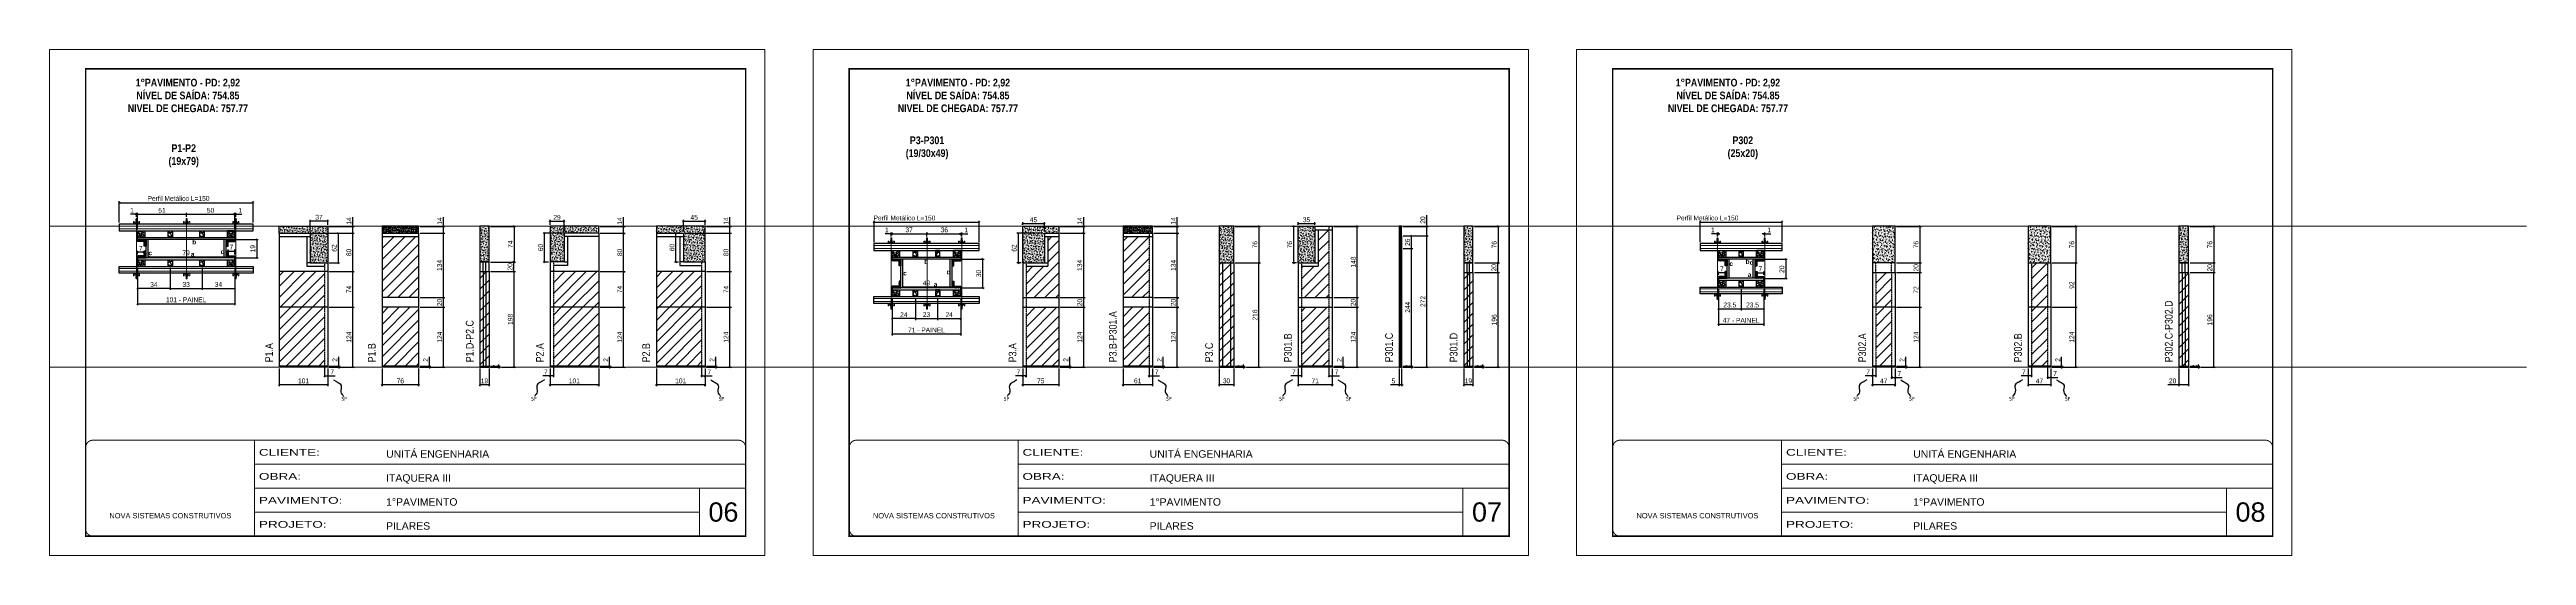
# Model space of a CAD drawing. Extents: x 2296 to 12463, y 760 to 16806.
# Drawn here: x 4483 to 9625, y 14543 to 15593 of the extents above; entities that cross this region are included whole.
import ezdxf

# ---------------------------------------------------------------- set-up
doc = ezdxf.new("R2010")
doc.units = 0
for name, pattern in [('CONTINUO', [0]), ('DASHED', [0.75, 0.5, -0.25]), ('HIDDEN', [0.375, 0.25, -0.125])]:
    doc.linetypes.add(name, pattern=pattern)
for name, color, linetype in [('1-2 PONTALETE', 7, 'Continuous'), ('COTA', 241, 'Continuous'), ('GRAVATA', 2, 'Continuous'), ('NOMENCLATURA', 7, 'Continuous'), ('Painéis', 200, 'Continuous'), ('PONTALETE', 7, 'Continuous'), ('SARR_2.2x7', 40, 'Continuous'), ('SARR_EDITAR', 141, 'Continuous'), ('SARRAFO', 251, 'Continuous'), ('texto', 7, 'Continuous')]:
    doc.layers.add(name, color=color, linetype=linetype)
for name, color, linetype, lineweight in [('CARIMBO', 255, 'Continuous', 9), ('Folhas', 255, 'Continuous', 9), ('Hachura', 251, 'Continuous', 9), ('SARRAFO DE PRESSAO', 251, 'DASHED', 9)]:
    doc.layers.add(name, color=color, linetype=linetype, lineweight=lineweight)
doc.styles.add('ARIAL', font='arial.ttf')
doc.styles.add('ARIAL_NARROW', font='ARIALN.TTF', dxfattribs={"height": 0.2})
doc.styles.add('COTA TECNICA', font='techl___.ttf', dxfattribs={"height": 10})
doc.styles.add('COTA TECNICA 2X', font='techl___.ttf', dxfattribs={"height": 10})
doc.styles.add('COTA TECNICA-50', font='techl___.ttf', dxfattribs={"height": 10})
doc.styles.add('ROMANC', font='techb___.ttf', dxfattribs={"height": 2.5})
doc.styles.get("Standard").update_dxf_attribs({"font": 'arial.ttf'})
doc.styles.add('Tecnologia', font='')
doc.styles.get('Tecnologia').set_extended_font_data('Forgotten Futurist')
doc.dimstyles.new('COTA PAINEL-50', dxfattribs={"dimtxt": 10, "dimasz": 3, "dimexe": 3, "dimexo": 3, "dimgap": 3, "dimtad": 1, "dimdec": 1, "dimzin": 12, "dimdsep": 46, "dimtxsty": 'COTA TECNICA-50', "dimblk1": 'OBLIQUE', "dimblk2": 'OBLIQUE', "dimsah": 1, "dimcen": 0.9, "dimclrd": 4, "dimclre": 4, "dimclrt": 240, "dimadec": 1, "dimazin": 3, "dimtfac": 1, "dimtdec": 1, "dimtmove": 0, "dimatfit": 3, "dimfxl": 1, "dimtolj": 1, "dimtzin": 12, "dimarcsym": 0})
doc.dimstyles.new('PAINEL', dxfattribs={"dimtxt": 10, "dimasz": 3, "dimexe": 3, "dimexo": 3, "dimgap": 3, "dimtad": 1, "dimdec": 1, "dimzin": 12, "dimdsep": 46, "dimtxsty": 'COTA TECNICA', "dimblk1": 'OBLIQUE', "dimblk2": 'OBLIQUE', "dimsah": 1, "dimcen": 0.9, "dimclrd": 4, "dimclre": 4, "dimclrt": 240, "dimadec": 1, "dimazin": 3, "dimtfac": 1, "dimtdec": 1, "dimtmove": 0, "dimatfit": 3, "dimfxl": 1, "dimtolj": 1, "dimtzin": 12, "dimarcsym": 0})
doc.dimstyles.new('SECAO PILAR', dxfattribs={"dimtxt": 10, "dimasz": 3, "dimexe": 3, "dimexo": 3, "dimgap": 3, "dimtad": 1, "dimdec": 1, "dimlfac": 0.5, "dimzin": 12, "dimdsep": 46, "dimtxsty": 'COTA TECNICA 2X', "dimblk1": 'OBLIQUE', "dimblk2": 'OBLIQUE', "dimsah": 1, "dimcen": 0.9, "dimclrd": 256, "dimclre": 256, "dimclrt": 256, "dimadec": 1, "dimazin": 3, "dimtfac": 1, "dimtdec": 1, "dimtmove": 0, "dimatfit": 3, "dimfxl": 1, "dimtolj": 1, "dimtzin": 12, "dimarcsym": 0})
doc.dimstyles.get("Standard").update_dxf_attribs({"dimtxt": 0.18, "dimasz": 0.18, "dimexe": 0.18, "dimexo": 0.0625, "dimgap": 0.09, "dimtad": 0, "dimtih": 1, "dimtoh": 1, "dimdec": 4, "dimzin": 0, "dimdsep": 46, "dimtxsty": 'Standard', "dimcen": 0.09, "dimadec": 0, "dimazin": 0, "dimtfac": 1, "dimtdec": 4, "dimtofl": 0, "dimtmove": 0, "dimatfit": 3, "dimfxl": 1, "dimtolj": 1, "dimtzin": 0, "dimarcsym": 0})
pattern_1 = [(50, (13.5, 6891.4506), (5.46554, -0.4781726), [0.5715, -6.2865]), (355, (13.5, 6891.4506), (-1.0573026, 5.7317054), [0.4572, -5.0292175]), (100.451445, (13.9555, 6891.411), (4.4082374, 5.2535326), [0.4857003, -5.3427073]), (46.1842, (13.5, 6892.9746), (8.1323712, -1.26127), [0.85725, -9.42975]), (96.63556, (14.178, 6892.8695), (7.122124, 7.422784), [0.728551, -8.014068]), (351.18415, (13.5, 6892.975), (7.122124, 7.422784), [0.685799, -7.543792]), (21, (14.262, 6892.5936), (4.5484317, -3.067956), [0.5715, -6.2865]), (326, (14.262, 6892.5936), (1.854061, 5.525639), [0.4572, -5.0292]), (71.451445, (14.641, 6892.338), (6.4024926, 2.457683), [0.4857003, -5.342698]), (37.5, (13.5, 6891.4506), (0.0926581, 2.53665117), [0, -4.96824, 0, -5.1054, 0, -5.04825]), (7.5, (13.5, 6891.4506), (2.0045899, 3.00541724), [0, -2.91084, 0, -4.85394, 0, -1.92405]), (327.5, (11.8007, 6891.4506), (4.06771786, -0.1718623), [0, -1.905, 0, -5.9436, 0, -7.8867]), (317.5, (11.0387, 6891.4506), (4.4438754, 0.7627947), [0, -2.4765, 0, -3.94716, 0, -5.6007])]
pattern_2 = [(45, (13.5, 9188.601), (-11.22532, 11.22532), [])]
pattern_3 = [(45.5, (-90545.782, -18537.7951), (-0.802406755, 0.788522922), [])]
pattern_4 = [(45.5, (-109296.8322, -18585.8401), (-0.802406755, 0.788522922), [])]
pattern_5 = [(45, (-20.169, 6891.45), (-11.22532, 11.22532), [])]
pattern_6 = [(45, (13.5, 6891.45), (-11.22532, 11.22532), [])]

# ---------------------------------------------------------------- blocks, each defined once
blk = doc.blocks.new('9999999999')
at = {"color": 30, "linetype": 'CONTINUO'}
for p, q in [((98564.6, 34230.2), (98564.6, 34429.4)), ((98564.6, 34379.6), (99584, 34379.6)), ((98564.6, 34329.8), (99488, 34329.8)), ((99584, 34329.8), (99488, 34329.8)), ((99488, 34329.8), (99488, 34230.2)), ((98564.6, 34280), (99488, 34280))]:
    blk.add_line(p, q, dxfattribs=at)
at = {"color": 30, "linetype": 'CONTINUO', "const_width": 2}
blk.add_lwpolyline([(99584, 34230.2), (99584, 34414.4, 0.414214), (99569, 34429.4), (98229, 34429.4, 0.414214), (98214, 34414.4), (98214, 34245.2, 0.414214), (98229, 34230.2), (99584, 34230.2)], format="xyb", dxfattribs=at)
at = {"layer": 'Folhas'}
blk.add_lwpolyline([(98139, 34190.2), (99624, 34190.2), (99624, 35240.2), (98139, 35240.2)], close=True, dxfattribs=at)
at = {"layer": 'Folhas', "color": 30, "const_width": 3}
blk.add_lwpolyline([(98214, 34230.2), (99584, 34230.2), (99584, 35200.2), (98214, 35200.2)], close=True, dxfattribs=at)
at = {"color": 7, "linetype": 'Continuous', "ltscale": 5, "style": 'ARIAL'}
for s, height, p in [('UNITÁ ENGENHARIA', 15.483, (98837.7, 34393.1)), ('ITAQUERA III', 15.483, (98837.7, 34343.3)), ('1°PAVIMENTO', 15.483, (98837.7, 34293.5)), ('NOVA SISTEMAS CONSTRUTIVOS', 11.059, (98263.2, 34267.2)), ('PILARES', 15.48, (98837.7, 34243.7))]:
    blk.add_text(s, height=height, dxfattribs=at).set_placement(p)
at = {"layer": 'Folhas', "color": 7, "style": 'Tecnologia', "width": 1.5}
for s, p in [('CLIENTE:', (98573.7, 34397.2)), ('OBRA:', (98573.7, 34347.3)), ('PAVIMENTO:', (98573.7, 34297.5)), ('PROJETO:', (98573.7, 34247.7))]:
    blk.add_text(s, height=14, dxfattribs=at).set_placement(p)
blk = doc.blocks.new('_Oblique')
at = {"color": 0, "linetype": 'ByBlock', "lineweight": -2}
blk.add_line((-0.5, -0.5), (0.5, 0.5), dxfattribs=at)
blk = doc.blocks.new('*D1429')
at = {"layer": 'COTA', "lineweight": -2, "transparency": 16777216}
for p, q in [((4853.9, 15167.3), (4853.9, 15177.4)), ((4853.9, 15174.4), (4867.9, 15174.4)), ((4867.9, 15167.3), (4867.9, 15177.4))]:
    blk.add_line(p, q, dxfattribs=at)
at = {"layer": 'Defpoints', "color": 0, "transparency": 16777216}
for p in [(4867.9, 15174.4), (4853.9, 15164.3), (4867.9, 15164.3)]:
    blk.add_point(p, dxfattribs=at)
at = {"layer": 'COTA', "lineweight": -2, "transparency": 16777216, "xscale": 3, "yscale": 3, "zscale": 3, "rotation": 180}
blk.add_blockref('_Oblique', (4853.9, 15174.4), dxfattribs=at)
at = {"layer": 'COTA', "lineweight": -2, "transparency": 16777216, "xscale": 3, "yscale": 3, "zscale": 3}
blk.add_blockref('_Oblique', (4867.9, 15174.4), dxfattribs=at)
at = {"layer": 'COTA', "transparency": 16777216, "insert": (4860.9, 15182.5), "char_height": 10, "attachment_point": 5, "style": 'COTA TECNICA 2X'}
blk.add_mtext('\\A1;7', dxfattribs=at)
blk = doc.blocks.new('*D1430')
at = {"layer": 'COTA', "lineweight": -2, "transparency": 16777216}
for p, q in [((4665.9, 15139.3), (4665.9, 15062)), ((4867.9, 15139.3), (4867.9, 15062)), ((4665.9, 15065), (4867.9, 15065))]:
    blk.add_line(p, q, dxfattribs=at)
at = {"layer": 'Defpoints', "color": 0, "transparency": 16777216}
for p in [(4665.9, 15142.3), (4867.9, 15142.3), (4867.9, 15065)]:
    blk.add_point(p, dxfattribs=at)
at = {"layer": 'COTA', "lineweight": -2, "transparency": 16777216, "xscale": 3, "yscale": 3, "zscale": 3, "rotation": 180}
blk.add_blockref('_Oblique', (4665.9, 15065), dxfattribs=at)
at = {"layer": 'COTA', "lineweight": -2, "transparency": 16777216, "xscale": 3, "yscale": 3, "zscale": 3}
blk.add_blockref('_Oblique', (4867.9, 15065), dxfattribs=at)
at = {"layer": 'COTA', "transparency": 16777216, "insert": (4766.9, 15073.1), "char_height": 10, "attachment_point": 5, "style": 'COTA TECNICA 2X'}
blk.add_mtext('\\A1;101 - PAINEL', dxfattribs=at)
blk = doc.blocks.new('*D1431')
at = {"layer": 'COTA', "lineweight": -2, "transparency": 16777216}
for p, q in [((4663.8, 15250.6), (4651.3, 15250.6)), ((4663.8, 15245.1), (4663.8, 15253.6)), ((4665.9, 15250.6), (4663.8, 15250.6)), ((4665.9, 15247.8), (4665.9, 15253.6)), ((4665.9, 15250.6), (4668.9, 15250.6))]:
    blk.add_line(p, q, dxfattribs=at)
at = {"layer": 'Defpoints', "color": 0, "transparency": 16777216}
for p in [(4663.8, 15250.6), (4663.8, 15242.1), (4665.9, 15244.8)]:
    blk.add_point(p, dxfattribs=at)
at = {"layer": 'COTA', "lineweight": -2, "transparency": 16777216, "xscale": 3, "yscale": 3, "zscale": 3}
blk.add_blockref('_Oblique', (4663.8, 15250.6), dxfattribs=at)
at = {"layer": 'COTA', "lineweight": -2, "transparency": 16777216, "xscale": 3, "yscale": 3, "zscale": 3, "rotation": 180}
blk.add_blockref('_Oblique', (4665.9, 15250.6), dxfattribs=at)
at = {"layer": 'COTA', "transparency": 16777216, "insert": (4654.6, 15258.7), "char_height": 10, "attachment_point": 5, "style": 'COTA TECNICA 2X'}
blk.add_mtext('\\A1;1', dxfattribs=at)
blk = doc.blocks.new('*D1432')
at = {"layer": 'COTA', "lineweight": -2, "transparency": 16777216}
for p, q in [((4867.9, 15250.6), (4864.9, 15250.6)), ((4867.9, 15250.6), (4870, 15250.6)), ((4870, 15245.1), (4870, 15253.6)), ((4870, 15250.6), (4882.6, 15250.6))]:
    blk.add_line(p, q, dxfattribs=at)
at = {"layer": 'Defpoints', "color": 0, "transparency": 16777216}
for p in [(4867.9, 15250.6), (4870, 15250.6), (4870, 15242.1)]:
    blk.add_point(p, dxfattribs=at)
at = {"layer": 'COTA', "lineweight": -2, "transparency": 16777216, "xscale": 3, "yscale": 3, "zscale": 3}
blk.add_blockref('_Oblique', (4867.9, 15250.6), dxfattribs=at)
at = {"layer": 'COTA', "lineweight": -2, "transparency": 16777216, "xscale": 3, "yscale": 3, "zscale": 3, "rotation": 180}
blk.add_blockref('_Oblique', (4870, 15250.6), dxfattribs=at)
at = {"layer": 'COTA', "transparency": 16777216, "insert": (4879.3, 15258.7), "char_height": 10, "attachment_point": 5, "style": 'COTA TECNICA 2X'}
blk.add_mtext('\\A1;1', dxfattribs=at)
blk = doc.blocks.new('*D1433')
at = {"layer": 'COTA', "lineweight": -2, "transparency": 16777216}
for p, q in [((4628, 15233.3), (4628, 15277.7)), ((4628, 15274.7), (4906.3, 15274.7)), ((4906.3, 15233.3), (4906.3, 15277.7))]:
    blk.add_line(p, q, dxfattribs=at)
at = {"layer": 'Defpoints', "color": 0, "transparency": 16777216}
for p in [(4906.3, 15274.7), (4628, 15230.3), (4906.3, 15230.3)]:
    blk.add_point(p, dxfattribs=at)
at = {"layer": 'COTA', "lineweight": -2, "transparency": 16777216, "xscale": 3, "yscale": 3, "zscale": 3, "rotation": 180}
blk.add_blockref('_Oblique', (4628, 15274.7), dxfattribs=at)
at = {"layer": 'COTA', "lineweight": -2, "transparency": 16777216, "xscale": 3, "yscale": 3, "zscale": 3}
blk.add_blockref('_Oblique', (4906.3, 15274.7), dxfattribs=at)
at = {"layer": 'COTA', "transparency": 16777216, "insert": (4751.2, 15283.5), "char_height": 10, "attachment_point": 5, "style": 'COTA TECNICA 2X'}
blk.add_mtext('\\A1;Perfil Metálico L=150', dxfattribs=at)
blk = doc.blocks.new('*D1434')
at = {"layer": 'COTA', "lineweight": -2, "transparency": 16777216}
for p, q in [((4870.9, 15198.3), (4916.5, 15198.3)), ((4913.5, 15198.3), (4913.5, 15160.3)), ((4870.9, 15160.3), (4916.5, 15160.3))]:
    blk.add_line(p, q, dxfattribs=at)
at = {"layer": 'Defpoints', "color": 0, "transparency": 16777216}
for p in [(4867.9, 15198.3), (4867.9, 15160.3), (4913.5, 15160.3)]:
    blk.add_point(p, dxfattribs=at)
at = {"layer": 'COTA', "lineweight": -2, "transparency": 16777216, "xscale": 3, "yscale": 3, "zscale": 3}
for p, rotation in [((4913.5, 15198.3), 90), ((4913.5, 15160.3), 270)]:
    blk.add_blockref('_Oblique', p, dxfattribs=dict(at, rotation=rotation))
at = {"layer": 'COTA', "transparency": 16777216, "insert": (4905.4, 15179.3), "char_height": 10, "attachment_point": 5, "rotation": 90, "style": 'COTA TECNICA 2X'}
blk.add_mtext('\\A1;19', dxfattribs=at)
blk = doc.blocks.new('C')
at = {"layer": 'Hachura', "color": 0}
for p, q in [((0, 3.2), (0, -3.2)), ((0.4, 3.2), (0, 3.2)), ((0.5, 3.2), (0, 3.2)), ((0.5, 3), (0, 3)), ((0.5, 2.9), (0, 2.9)), ((0, 2.7), (0, -1.2)), ((0.5, 2.6), (0, 2.6)), ((0.5, 2.2), (0, 2.2)), ((0.5, 1.5), (0, 1.5)), ((0.4, 0.5), (0.2, 0.5)), ((0.4, -3.2), (0.4, 3.2)), ((0.4, 3.2), (2.6, 3.2)), ((1.7, 1), (0.4, 1)), ((1.5, 0.1), (0.4, 0.1)), ((1.4, 1.9), (1.4, 1)), ((2.6, 2.4), (1.5, 2.1)), ((1.7, -1), (1.7, 1)), ((1.7, 1), (1.7, 0.8)), ((1.7, 1), (1.7, 0.8)), ((1.7, 0.8), (3.4, 0.8)), ((3.4, 0.4), (1.7, 0.4)), ((2.6, 3.2), (2.6, 2.4)), ((3.3, 0.8), (3.3, -0.8)), ((3.4, 0.8), (3.4, -0.8)), ((3.7, 0.4), (3.4, 0.4)), ((3.8, -0.5), (3.4, 0.4)), ((3.4, 0.1), (3.7, -0.6)), ((3.7, 0.5), (4.3, -0.6)), ((3.7, 0.4), (4.2, -0.5)), ((4.4, -0.6), (3.8, 0.5)), ((4.2, 0.4), (3.9, 0.4)), ((4.4, -0.5), (3.9, 0.4)), ((4.2, 0.4), (4.3, 0.4)), ((4.3, 0.5), (4.8, -0.6)), ((4.3, 0.4), (4.7, -0.5)), ((5, -0.6), (4.4, 0.5)), ((4.5, 0.4), (4.8, 0.4)), ((5, -0.5), (4.5, 0.4)), ((4.8, 0.4), (5.3, -0.5)), ((4.9, 0.5), (5.4, -0.6)), ((5.5, -0.6), (5, 0.5)), ((5.6, -0.5), (5.1, 0.4)), ((5.4, 0.4), (5.1, 0.4)), ((5.6, -0.5), (5.1, 0.4)), ((5.4, 0.4), (5.7, -0.2)), ((5.5, 0.5), (5.7, -0.1)), ((5.7, 0.2), (5.6, 0.5)), ((5.7, 0.3), (5.7, 0.4)), ((5.7, 0.4), (5.7, 0.4)), ((5.7, 0.4), (5.9, 0.3)), ((5.7, 0.4), (5.7, -0.5)), ((5.9, -0.4), (5.9, 0.3)), ((0.4, 0), (0, 0)), ((0.5, -1.5), (0, -1.5)), ((0.5, -2.2), (0, -2.2)), ((0.5, -2.6), (0, -2.6)), ((0.5, -2.9), (0, -2.9)), ((0.5, -3), (0, -3)), ((0, -3.2), (2.6, -3.2)), ((0.5, -3.2), (0, -3.2)), ((0.1, -0.5), (0.3, -0.5)), ((0.3, -0.5), (0.4, -0.5)), ((0.4, 0), (0.4, -1)), ((0.4, -0.2), (1.5, -0.2)), ((0.4, -0.6), (0.4, -0.3)), ((0.4, -3.2), (0.4, -0.6)), ((0.4, -1), (1.7, -1)), ((1.4, -1.9), (1.4, -1)), ((2.6, -2.4), (1.5, -2.1)), ((3.4, -0.3), (1.7, -0.3)), ((3.4, -0.8), (1.7, -0.8)), ((2.6, -3.2), (2.6, -2.4)), ((3.4, -0.1), (3.6, -0.5)), ((3.4, -0.5), (3.6, -0.5)), ((3.8, -0.5), (4.2, -0.5)), ((4.4, -0.5), (4.7, -0.5)), ((4.6, -0.5), (4.7, -0.5)), ((5, -0.5), (5.3, -0.5)), ((5.6, -0.5), (5.7, -0.5)), ((5.7, -0.5), (5.9, -0.4)), ((5.7, -0.5), (5.7, -0.5))]:
    blk.add_line(p, q, dxfattribs=at)
for centre, radius, start, end in [((1.5, 1.9), 0.161, 104.7436, 180), ((1.4, 0), 0.129, 272.695, 87.305), ((3.8, 0.4), 0.143, 25.5688, 154.4312), ((4.4, 0.4), 0.143, 25.5688, 154.4312), ((5, 0.4), 0.143, 25.5688, 154.4312), ((5.5, 0.4), 0.143, 25.5688, 154.4312), ((0.2, -0.4), 0.174, 221.744, 317.8592), ((1.5, -1.9), 0.161, 180, 255.2564), ((3.7, -0.4), 0.174, 222.1408, 318.256), ((4.3, -0.4), 0.174, 222.1408, 318.256), ((4.9, -0.4), 0.174, 222.1408, 318.256), ((5.4, -0.4), 0.174, 222.1408, 318.256), ((5.6, -0.4), 0.174, 317.8592, 318.256)]:
    blk.add_arc(centre, radius, start, end, dxfattribs=at)
blk = doc.blocks.new('*D1435')
at = {"layer": 'COTA', "lineweight": -2, "transparency": 16777216}
for p, q in [((4665.9, 15139.3), (4665.9, 15093.7)), ((4734, 15139.3), (4734, 15093.7)), ((4734, 15096.7), (4665.9, 15096.7))]:
    blk.add_line(p, q, dxfattribs=at)
at = {"layer": 'Defpoints', "color": 0, "transparency": 16777216}
for p in [(4665.9, 15142.3), (4734, 15142.3), (4665.9, 15096.7)]:
    blk.add_point(p, dxfattribs=at)
at = {"layer": 'COTA', "lineweight": -2, "transparency": 16777216, "xscale": 3, "yscale": 3, "zscale": 3, "rotation": 180}
blk.add_blockref('_Oblique', (4665.9, 15096.7), dxfattribs=at)
at = {"layer": 'COTA', "lineweight": -2, "transparency": 16777216, "xscale": 3, "yscale": 3, "zscale": 3}
blk.add_blockref('_Oblique', (4734, 15096.7), dxfattribs=at)
at = {"layer": 'COTA', "transparency": 16777216, "insert": (4700, 15105), "char_height": 10, "attachment_point": 5, "style": 'COTA TECNICA 2X'}
blk.add_mtext('\\A1;34', dxfattribs=at)
blk = doc.blocks.new('*D1436')
at = {"layer": 'COTA', "lineweight": -2, "transparency": 16777216}
for p, q in [((4665.9, 15219.3), (4665.9, 15253.6)), ((4665.9, 15250.6), (4767.8, 15250.6)), ((4767.8, 15245.1), (4767.8, 15253.6))]:
    blk.add_line(p, q, dxfattribs=at)
at = {"layer": 'Defpoints', "color": 0, "transparency": 16777216}
for p in [(4767.8, 15250.6), (4767.8, 15242.1), (4665.9, 15216.3)]:
    blk.add_point(p, dxfattribs=at)
at = {"layer": 'COTA', "lineweight": -2, "transparency": 16777216, "xscale": 3, "yscale": 3, "zscale": 3, "rotation": 180}
blk.add_blockref('_Oblique', (4665.9, 15250.6), dxfattribs=at)
at = {"layer": 'COTA', "lineweight": -2, "transparency": 16777216, "xscale": 3, "yscale": 3, "zscale": 3}
blk.add_blockref('_Oblique', (4767.8, 15250.6), dxfattribs=at)
at = {"layer": 'COTA', "transparency": 16777216, "insert": (4716.9, 15258.8), "char_height": 10, "attachment_point": 5, "style": 'COTA TECNICA 2X'}
blk.add_mtext('\\A1;51', dxfattribs=at)
blk = doc.blocks.new('*D1404')
at = {"layer": 'COTA', "lineweight": -2, "transparency": 16777216}
for p, q in [((4665.9, 15167.3), (4665.9, 15174.7)), ((4679.9, 15171.7), (4665.9, 15171.7)), ((4679.9, 15167.3), (4679.9, 15174.7))]:
    blk.add_line(p, q, dxfattribs=at)
at = {"layer": 'Defpoints', "color": 0, "transparency": 16777216}
for p in [(4665.9, 15171.7), (4665.9, 15164.3), (4679.9, 15164.3)]:
    blk.add_point(p, dxfattribs=at)
at = {"layer": 'COTA', "lineweight": -2, "transparency": 16777216, "xscale": 3, "yscale": 3, "zscale": 3, "rotation": 180}
blk.add_blockref('_Oblique', (4665.9, 15171.7), dxfattribs=at)
at = {"layer": 'COTA', "lineweight": -2, "transparency": 16777216, "xscale": 3, "yscale": 3, "zscale": 3}
blk.add_blockref('_Oblique', (4679.9, 15171.7), dxfattribs=at)
at = {"layer": 'COTA', "transparency": 16777216, "insert": (4672.9, 15179.8), "char_height": 10, "attachment_point": 5, "style": 'COTA TECNICA 2X'}
blk.add_mtext('\\A1;7', dxfattribs=at)
blk = doc.blocks.new('*D1405')
at = {"layer": 'COTA', "lineweight": -2, "transparency": 16777216}
for p, q in [((4734, 15135.3), (4734, 15093.7)), ((4800, 15139.3), (4800, 15093.7)), ((4734, 15096.7), (4800, 15096.7))]:
    blk.add_line(p, q, dxfattribs=at)
at = {"layer": 'Defpoints', "color": 0, "transparency": 16777216}
for p in [(4734, 15138.3), (4800, 15142.3), (4800, 15096.7)]:
    blk.add_point(p, dxfattribs=at)
at = {"layer": 'COTA', "lineweight": -2, "transparency": 16777216, "xscale": 3, "yscale": 3, "zscale": 3, "rotation": 180}
blk.add_blockref('_Oblique', (4734, 15096.7), dxfattribs=at)
at = {"layer": 'COTA', "lineweight": -2, "transparency": 16777216, "xscale": 3, "yscale": 3, "zscale": 3}
blk.add_blockref('_Oblique', (4800, 15096.7), dxfattribs=at)
at = {"layer": 'COTA', "transparency": 16777216, "insert": (4767, 15105), "char_height": 10, "attachment_point": 5, "style": 'COTA TECNICA 2X'}
blk.add_mtext('\\A1;33', dxfattribs=at)
blk = doc.blocks.new('*D1406')
at = {"layer": 'COTA', "lineweight": -2, "transparency": 16777216}
for p, q in [((4800, 15139.3), (4800, 15093.7)), ((4867.9, 15139.3), (4867.9, 15093.7)), ((4800, 15096.7), (4867.9, 15096.7))]:
    blk.add_line(p, q, dxfattribs=at)
at = {"layer": 'Defpoints', "color": 0, "transparency": 16777216}
for p in [(4800, 15142.3), (4867.9, 15142.3), (4867.9, 15096.7)]:
    blk.add_point(p, dxfattribs=at)
at = {"layer": 'COTA', "lineweight": -2, "transparency": 16777216, "xscale": 3, "yscale": 3, "zscale": 3, "rotation": 180}
blk.add_blockref('_Oblique', (4800, 15096.7), dxfattribs=at)
at = {"layer": 'COTA', "lineweight": -2, "transparency": 16777216, "xscale": 3, "yscale": 3, "zscale": 3}
blk.add_blockref('_Oblique', (4867.9, 15096.7), dxfattribs=at)
at = {"layer": 'COTA', "transparency": 16777216, "insert": (4834, 15105), "char_height": 10, "attachment_point": 5, "style": 'COTA TECNICA 2X'}
blk.add_mtext('\\A1;34', dxfattribs=at)
blk = doc.blocks.new('*D1407')
at = {"layer": 'COTA', "lineweight": -2, "transparency": 16777216}
for p, q in [((4767.8, 15245.1), (4767.8, 15253.6)), ((4767.8, 15250.6), (4867.7, 15250.6)), ((4867.7, 15219.3), (4867.7, 15253.6))]:
    blk.add_line(p, q, dxfattribs=at)
at = {"layer": 'Defpoints', "color": 0, "transparency": 16777216}
for p in [(4767.8, 15242.1), (4867.7, 15250.6), (4867.7, 15216.3)]:
    blk.add_point(p, dxfattribs=at)
at = {"layer": 'COTA', "lineweight": -2, "transparency": 16777216, "xscale": 3, "yscale": 3, "zscale": 3, "rotation": 180}
blk.add_blockref('_Oblique', (4767.8, 15250.6), dxfattribs=at)
at = {"layer": 'COTA', "lineweight": -2, "transparency": 16777216, "xscale": 3, "yscale": 3, "zscale": 3}
blk.add_blockref('_Oblique', (4867.7, 15250.6), dxfattribs=at)
at = {"layer": 'COTA', "transparency": 16777216, "insert": (4817.8, 15258.8), "char_height": 10, "attachment_point": 5, "style": 'COTA TECNICA 2X'}
blk.add_mtext('\\A1;50', dxfattribs=at)
blk = doc.blocks.new('*D1408')
at = {"layer": 'COTA', "color": 4, "lineweight": -2, "transparency": 16777216}
for p, q in [((5064.2, 14935.6), (5086.7, 14935.6)), ((5064.2, 14933.6), (5086.7, 14933.6)), ((5083.7, 14935.6), (5083.7, 14954.5)), ((5083.7, 14933.6), (5083.7, 14935.6)), ((5083.7, 14933.6), (5083.7, 14930.6))]:
    blk.add_line(p, q, dxfattribs=at)
at = {"layer": 'Defpoints', "color": 0, "transparency": 16777216}
for p in [(5061.2, 14935.6), (5061.2, 14933.6), (5083.7, 14933.6)]:
    blk.add_point(p, dxfattribs=at)
at = {"layer": 'COTA', "color": 4, "lineweight": -2, "transparency": 16777216, "xscale": 3, "yscale": 3, "zscale": 3}
for p, rotation in [((5083.7, 14935.6), 270), ((5083.7, 14933.6), 90)]:
    blk.add_blockref('_Oblique', p, dxfattribs=dict(at, rotation=rotation))
at = {"layer": 'COTA', "color": 240, "transparency": 16777216, "insert": (5075.7, 14948.4), "char_height": 10, "attachment_point": 5, "rotation": 90, "style": 'COTA TECNICA-50'}
blk.add_mtext('\\A1;2', dxfattribs=at)
blk = doc.blocks.new('*D1409')
at = {"layer": 'COTA', "color": 4, "linetype": 'ByBlock', "lineweight": -2, "transparency": 16777216}
for p, q in [((5064.2, 15057.6), (5115.9, 15057.6)), ((5112.9, 14933.6), (5112.9, 15057.6)), ((5064.2, 14933.6), (5115.9, 14933.6))]:
    blk.add_line(p, q, dxfattribs=at)
at = {"layer": 'Defpoints', "color": 0, "linetype": 'ByBlock', "transparency": 16777216}
for p in [(5061.2, 15057.6), (5112.9, 15057.6), (5061.2, 14933.6)]:
    blk.add_point(p, dxfattribs=at)
at = {"layer": 'COTA', "color": 4, "linetype": 'ByBlock', "lineweight": -2, "transparency": 16777216, "xscale": 3, "yscale": 3, "zscale": 3}
for p, rotation in [((5112.9, 15057.6), 90), ((5112.9, 14933.6), 270)]:
    blk.add_blockref('_Oblique', p, dxfattribs=dict(at, rotation=rotation))
at = {"layer": 'COTA', "color": 240, "linetype": 'ByBlock', "transparency": 16777216, "insert": (5104.8, 14995.6), "char_height": 10, "attachment_point": 5, "rotation": 90, "style": 'COTA TECNICA'}
blk.add_mtext('\\A1;124', dxfattribs=at)
blk = doc.blocks.new('*D1439')
at = {"layer": 'COTA', "color": 4, "linetype": 'ByBlock', "lineweight": -2, "transparency": 16777216}
for p, q in [((4960.2, 14930.6), (4960.2, 14893.7)), ((5061.2, 14930.6), (5061.2, 14893.7)), ((5061.2, 14896.7), (4960.2, 14896.7))]:
    blk.add_line(p, q, dxfattribs=at)
at = {"layer": 'Defpoints', "color": 0, "linetype": 'ByBlock', "transparency": 16777216}
for p in [(4960.2, 14933.6), (5061.2, 14933.6), (4960.2, 14896.7)]:
    blk.add_point(p, dxfattribs=at)
at = {"layer": 'COTA', "color": 4, "linetype": 'ByBlock', "lineweight": -2, "transparency": 16777216, "xscale": 3, "yscale": 3, "zscale": 3, "rotation": 180}
blk.add_blockref('_Oblique', (4960.2, 14896.7), dxfattribs=at)
at = {"layer": 'COTA', "color": 4, "linetype": 'ByBlock', "lineweight": -2, "transparency": 16777216, "xscale": 3, "yscale": 3, "zscale": 3}
blk.add_blockref('_Oblique', (5061.2, 14896.7), dxfattribs=at)
at = {"layer": 'COTA', "color": 240, "linetype": 'ByBlock', "transparency": 16777216, "insert": (5010.7, 14904.8), "char_height": 10, "attachment_point": 5, "style": 'COTA TECNICA'}
blk.add_mtext('\\A1;101', dxfattribs=at)
blk = doc.blocks.new('*D1410')
at = {"layer": 'COTA', "color": 4, "lineweight": -2, "transparency": 16777216}
for p, q in [((5054.2, 14932.6), (5054.2, 14912.5)), ((5054.2, 14915.5), (5061.2, 14915.5)), ((5061.2, 14930.6), (5061.2, 14912.5)), ((5061.2, 14915.5), (5076, 14915.5))]:
    blk.add_line(p, q, dxfattribs=at)
at = {"layer": 'Defpoints', "color": 0, "transparency": 16777216}
for p in [(5054.2, 14935.6), (5061.2, 14933.6), (5061.2, 14915.5)]:
    blk.add_point(p, dxfattribs=at)
at = {"layer": 'COTA', "color": 4, "lineweight": -2, "transparency": 16777216, "xscale": 3, "yscale": 3, "zscale": 3, "rotation": 180}
blk.add_blockref('_Oblique', (5054.2, 14915.5), dxfattribs=at)
at = {"layer": 'COTA', "color": 4, "lineweight": -2, "transparency": 16777216, "xscale": 3, "yscale": 3, "zscale": 3}
blk.add_blockref('_Oblique', (5061.2, 14915.5), dxfattribs=at)
at = {"layer": 'COTA', "color": 240, "transparency": 16777216, "insert": (5070.1, 14923.5), "char_height": 10, "attachment_point": 5, "style": 'COTA TECNICA-50'}
blk.add_mtext('\\A1;7', dxfattribs=at)
blk = doc.blocks.new('*D1411')
at = {"layer": 'COTA', "color": 4, "linetype": 'ByBlock', "lineweight": -2, "transparency": 16777216}
for p, q in [((5027.2, 15211.6), (5115.9, 15211.6)), ((5112.9, 15131.6), (5112.9, 15211.6)), ((5064.2, 15131.6), (5115.9, 15131.6))]:
    blk.add_line(p, q, dxfattribs=at)
at = {"layer": 'Defpoints', "color": 0, "linetype": 'ByBlock', "transparency": 16777216}
for p in [(5024.2, 15211.6), (5112.9, 15211.6), (5061.2, 15131.6)]:
    blk.add_point(p, dxfattribs=at)
at = {"layer": 'COTA', "color": 4, "linetype": 'ByBlock', "lineweight": -2, "transparency": 16777216, "xscale": 3, "yscale": 3, "zscale": 3}
for p, rotation in [((5112.9, 15211.6), 90), ((5112.9, 15131.6), 270)]:
    blk.add_blockref('_Oblique', p, dxfattribs=dict(at, rotation=rotation))
at = {"layer": 'COTA', "color": 240, "linetype": 'ByBlock', "transparency": 16777216, "insert": (5104.8, 15171.6), "char_height": 10, "attachment_point": 5, "rotation": 90, "style": 'COTA TECNICA'}
blk.add_mtext('\\A1;80', dxfattribs=at)
blk = doc.blocks.new('*D1412')
at = {"layer": 'COTA', "color": 4, "linetype": 'ByBlock', "lineweight": -2, "transparency": 16777216}
for p, q in [((5027.2, 15211.6), (5085.6, 15211.6)), ((5082.6, 15211.6), (5082.6, 15149.6)), ((5064.2, 15149.6), (5085.6, 15149.6))]:
    blk.add_line(p, q, dxfattribs=at)
at = {"layer": 'Defpoints', "color": 0, "linetype": 'ByBlock', "transparency": 16777216}
for p in [(5024.2, 15211.6), (5061.2, 15149.6), (5082.6, 15149.6)]:
    blk.add_point(p, dxfattribs=at)
at = {"layer": 'COTA', "color": 4, "linetype": 'ByBlock', "lineweight": -2, "transparency": 16777216, "xscale": 3, "yscale": 3, "zscale": 3}
for p, rotation in [((5082.6, 15211.6), 90), ((5082.6, 15149.6), 270)]:
    blk.add_blockref('_Oblique', p, dxfattribs=dict(at, rotation=rotation))
at = {"layer": 'COTA', "color": 240, "linetype": 'ByBlock', "transparency": 16777216, "insert": (5074.5, 15180.6), "char_height": 10, "attachment_point": 5, "rotation": 90, "style": 'COTA TECNICA'}
blk.add_mtext('\\A1;62', dxfattribs=at)
blk = doc.blocks.new('*D1413')
at = {"layer": 'COTA', "color": 4, "linetype": 'ByBlock', "lineweight": -2, "transparency": 16777216}
for p, q in [((5024.2, 15214.6), (5024.2, 15239.2)), ((5061.2, 15236.2), (5024.2, 15236.2)), ((5061.2, 15228.6), (5061.2, 15239.2))]:
    blk.add_line(p, q, dxfattribs=at)
at = {"layer": 'Defpoints', "color": 0, "linetype": 'ByBlock', "transparency": 16777216}
for p in [(5024.2, 15236.2), (5061.2, 15225.6), (5024.2, 15211.6)]:
    blk.add_point(p, dxfattribs=at)
at = {"layer": 'COTA', "color": 4, "linetype": 'ByBlock', "lineweight": -2, "transparency": 16777216, "xscale": 3, "yscale": 3, "zscale": 3, "rotation": 180}
blk.add_blockref('_Oblique', (5024.2, 15236.2), dxfattribs=at)
at = {"layer": 'COTA', "color": 4, "linetype": 'ByBlock', "lineweight": -2, "transparency": 16777216, "xscale": 3, "yscale": 3, "zscale": 3}
blk.add_blockref('_Oblique', (5061.2, 15236.2), dxfattribs=at)
at = {"layer": 'COTA', "color": 240, "linetype": 'ByBlock', "transparency": 16777216, "insert": (5042.7, 15244.4), "char_height": 10, "attachment_point": 5, "style": 'COTA TECNICA'}
blk.add_mtext('\\A1;37', dxfattribs=at)
blk = doc.blocks.new('*D1414')
at = {"layer": 'COTA', "color": 4, "lineweight": -2, "transparency": 16777216}
for p, q in [((5398.8, 14935.6), (5419.1, 14935.6)), ((5398.8, 14933.6), (5419.1, 14933.6)), ((5416.1, 14935.6), (5416.1, 14938.6)), ((5416.1, 14933.6), (5416.1, 14935.6)), ((5416.1, 14933.6), (5416.1, 14930.6))]:
    blk.add_line(p, q, dxfattribs=at)
at = {"layer": 'Defpoints', "color": 0, "transparency": 16777216}
for p in [(5395.8, 14935.6), (5395.8, 14933.6), (5416.1, 14935.6)]:
    blk.add_point(p, dxfattribs=at)
at = {"layer": 'COTA', "color": 4, "lineweight": -2, "transparency": 16777216, "xscale": 3, "yscale": 3, "zscale": 3}
for p, rotation in [((5416.1, 14935.6), 270), ((5416.1, 14933.6), 90)]:
    blk.add_blockref('_Oblique', p, dxfattribs=dict(at, rotation=rotation))
at = {"layer": 'COTA', "color": 240, "transparency": 16777216, "insert": (5408.1, 14934.6), "char_height": 10, "attachment_point": 5, "rotation": 90, "style": 'COTA TECNICA-50'}
blk.add_mtext('\\A1;2', dxfattribs=at)
blk = doc.blocks.new('*D1415')
at = {"layer": 'COTA', "color": 4, "linetype": 'ByBlock', "lineweight": -2, "transparency": 16777216}
for p, q in [((5398.8, 15131.6), (5451, 15131.6)), ((5448, 14933.6), (5448, 15131.6)), ((5422.1, 14933.6), (5451, 14933.6))]:
    blk.add_line(p, q, dxfattribs=at)
at = {"layer": 'Defpoints', "color": 0, "linetype": 'ByBlock', "transparency": 16777216}
for p in [(5395.8, 15131.6), (5448, 15131.6), (5419.1, 14933.6)]:
    blk.add_point(p, dxfattribs=at)
at = {"layer": 'COTA', "color": 4, "linetype": 'ByBlock', "lineweight": -2, "transparency": 16777216, "xscale": 3, "yscale": 3, "zscale": 3}
for p, rotation in [((5448, 15131.6), 90), ((5448, 14933.6), 270)]:
    blk.add_blockref('_Oblique', p, dxfattribs=dict(at, rotation=rotation))
at = {"layer": 'COTA', "color": 240, "linetype": 'ByBlock', "transparency": 16777216, "insert": (5439.9, 15032.6), "char_height": 10, "attachment_point": 5, "rotation": 90, "style": 'COTA TECNICA'}
blk.add_mtext('\\A1;198', dxfattribs=at)
blk = doc.blocks.new('*D1440')
at = {"layer": 'COTA', "color": 4, "linetype": 'ByBlock', "lineweight": -2, "transparency": 16777216}
for p, q in [((5376.8, 14930.6), (5376.8, 14893.7)), ((5395.8, 14930.6), (5395.8, 14893.7)), ((5395.8, 14896.7), (5376.8, 14896.7))]:
    blk.add_line(p, q, dxfattribs=at)
at = {"layer": 'Defpoints', "color": 0, "linetype": 'ByBlock', "transparency": 16777216}
for p in [(5376.8, 14933.6), (5395.8, 14933.6), (5376.8, 14896.7)]:
    blk.add_point(p, dxfattribs=at)
at = {"layer": 'COTA', "color": 4, "linetype": 'ByBlock', "lineweight": -2, "transparency": 16777216, "xscale": 3, "yscale": 3, "zscale": 3, "rotation": 180}
blk.add_blockref('_Oblique', (5376.8, 14896.7), dxfattribs=at)
at = {"layer": 'COTA', "color": 4, "linetype": 'ByBlock', "lineweight": -2, "transparency": 16777216, "xscale": 3, "yscale": 3, "zscale": 3}
blk.add_blockref('_Oblique', (5395.8, 14896.7), dxfattribs=at)
at = {"layer": 'COTA', "color": 240, "linetype": 'ByBlock', "transparency": 16777216, "insert": (5386.3, 14904.8), "char_height": 10, "attachment_point": 5, "style": 'COTA TECNICA'}
blk.add_mtext('\\A1;19', dxfattribs=at)
blk = doc.blocks.new('*D1441')
at = {"layer": 'COTA', "lineweight": -2, "transparency": 16777216}
for p, q in [((4687.9, 15163.3), (4687.9, 15165.6)), ((4687.9, 15162.6), (4845.9, 15162.6)), ((4845.9, 15163.3), (4845.9, 15165.6))]:
    blk.add_line(p, q, dxfattribs=at)
at = {"layer": 'Defpoints', "color": 0, "transparency": 16777216}
for p in [(4687.9, 15160.3), (4845.9, 15162.6), (4845.9, 15160.3)]:
    blk.add_point(p, dxfattribs=at)
at = {"layer": 'COTA', "lineweight": -2, "transparency": 16777216, "xscale": 3, "yscale": 3, "zscale": 3, "rotation": 180}
blk.add_blockref('_Oblique', (4687.9, 15162.6), dxfattribs=at)
at = {"layer": 'COTA', "lineweight": -2, "transparency": 16777216, "xscale": 3, "yscale": 3, "zscale": 3}
blk.add_blockref('_Oblique', (4845.9, 15162.6), dxfattribs=at)
at = {"layer": 'COTA', "transparency": 16777216, "insert": (4766.9, 15170.7), "char_height": 10, "attachment_point": 5, "style": 'COTA TECNICA 2X'}
blk.add_mtext('\\A1;79', dxfattribs=at)
blk = doc.blocks.new('*D1416')
at = {"layer": 'COTA', "color": 4, "lineweight": -2, "transparency": 16777216}
for p, q in [((5252.6, 14935.6), (5275.1, 14935.6)), ((5252.6, 14933.6), (5275.1, 14933.6)), ((5272.1, 14935.6), (5272.1, 14954.5)), ((5272.1, 14933.6), (5272.1, 14935.6)), ((5272.1, 14933.6), (5272.1, 14930.6))]:
    blk.add_line(p, q, dxfattribs=at)
at = {"layer": 'Defpoints', "color": 0, "transparency": 16777216}
for p in [(5249.6, 14935.6), (5249.6, 14933.6), (5272.1, 14933.6)]:
    blk.add_point(p, dxfattribs=at)
at = {"layer": 'COTA', "color": 4, "lineweight": -2, "transparency": 16777216, "xscale": 3, "yscale": 3, "zscale": 3}
for p, rotation in [((5272.1, 14935.6), 270), ((5272.1, 14933.6), 90)]:
    blk.add_blockref('_Oblique', p, dxfattribs=dict(at, rotation=rotation))
at = {"layer": 'COTA', "color": 240, "transparency": 16777216, "insert": (5264.1, 14948.4), "char_height": 10, "attachment_point": 5, "rotation": 90, "style": 'COTA TECNICA-50'}
blk.add_mtext('\\A1;2', dxfattribs=at)
blk = doc.blocks.new('*D1417')
at = {"layer": 'COTA', "color": 4, "linetype": 'ByBlock', "lineweight": -2, "transparency": 16777216}
for p, q in [((5252.6, 15057.6), (5304.2, 15057.6)), ((5301.2, 14933.6), (5301.2, 15057.6)), ((5252.6, 14933.6), (5304.2, 14933.6))]:
    blk.add_line(p, q, dxfattribs=at)
at = {"layer": 'Defpoints', "color": 0, "linetype": 'ByBlock', "transparency": 16777216}
for p in [(5249.6, 15057.6), (5301.2, 15057.6), (5249.6, 14933.6)]:
    blk.add_point(p, dxfattribs=at)
at = {"layer": 'COTA', "color": 4, "linetype": 'ByBlock', "lineweight": -2, "transparency": 16777216, "xscale": 3, "yscale": 3, "zscale": 3}
for p, rotation in [((5301.2, 15057.6), 90), ((5301.2, 14933.6), 270)]:
    blk.add_blockref('_Oblique', p, dxfattribs=dict(at, rotation=rotation))
at = {"layer": 'COTA', "color": 240, "linetype": 'ByBlock', "transparency": 16777216, "insert": (5293.2, 14995.6), "char_height": 10, "attachment_point": 5, "rotation": 90, "style": 'COTA TECNICA'}
blk.add_mtext('\\A1;124', dxfattribs=at)
blk = doc.blocks.new('*D1442')
at = {"layer": 'COTA', "color": 4, "linetype": 'ByBlock', "lineweight": -2, "transparency": 16777216}
for p, q in [((5173.6, 14930.6), (5173.6, 14893.7)), ((5249.6, 14930.6), (5249.6, 14893.7)), ((5249.6, 14896.7), (5173.6, 14896.7))]:
    blk.add_line(p, q, dxfattribs=at)
at = {"layer": 'Defpoints', "color": 0, "linetype": 'ByBlock', "transparency": 16777216}
for p in [(5173.6, 14933.6), (5249.6, 14933.6), (5173.6, 14896.7)]:
    blk.add_point(p, dxfattribs=at)
at = {"layer": 'COTA', "color": 4, "linetype": 'ByBlock', "lineweight": -2, "transparency": 16777216, "xscale": 3, "yscale": 3, "zscale": 3, "rotation": 180}
blk.add_blockref('_Oblique', (5173.6, 14896.7), dxfattribs=at)
at = {"layer": 'COTA', "color": 4, "linetype": 'ByBlock', "lineweight": -2, "transparency": 16777216, "xscale": 3, "yscale": 3, "zscale": 3}
blk.add_blockref('_Oblique', (5249.6, 14896.7), dxfattribs=at)
at = {"layer": 'COTA', "color": 240, "linetype": 'ByBlock', "transparency": 16777216, "insert": (5211.6, 14904.8), "char_height": 10, "attachment_point": 5, "style": 'COTA TECNICA'}
blk.add_mtext('\\A1;76', dxfattribs=at)
blk = doc.blocks.new('*D1418')
at = {"layer": 'COTA', "color": 4, "linetype": 'ByBlock', "lineweight": -2, "transparency": 16777216}
for p, q in [((5252.6, 15211.6), (5304.2, 15211.6)), ((5301.2, 15077.6), (5301.2, 15211.6)), ((5252.6, 15077.6), (5304.2, 15077.6))]:
    blk.add_line(p, q, dxfattribs=at)
at = {"layer": 'Defpoints', "color": 0, "linetype": 'ByBlock', "transparency": 16777216}
for p in [(5249.6, 15211.6), (5301.2, 15211.6), (5249.6, 15077.6)]:
    blk.add_point(p, dxfattribs=at)
at = {"layer": 'COTA', "color": 4, "linetype": 'ByBlock', "lineweight": -2, "transparency": 16777216, "xscale": 3, "yscale": 3, "zscale": 3}
for p, rotation in [((5301.2, 15211.6), 90), ((5301.2, 15077.6), 270)]:
    blk.add_blockref('_Oblique', p, dxfattribs=dict(at, rotation=rotation))
at = {"layer": 'COTA', "color": 240, "linetype": 'ByBlock', "transparency": 16777216, "insert": (5293, 15144.6), "char_height": 10, "attachment_point": 5, "rotation": 90, "style": 'COTA TECNICA'}
blk.add_mtext('\\A1;134', dxfattribs=at)
blk = doc.blocks.new('*D1443')
at = {"layer": 'COTA', "color": 4, "lineweight": -2, "transparency": 16777216}
for p, q in [((5252.6, 15225.6), (5304.2, 15225.6)), ((5301.2, 15225.6), (5301.2, 15244.8)), ((5301.2, 15211.6), (5301.2, 15225.6)), ((5252.6, 15211.6), (5304.2, 15211.6))]:
    blk.add_line(p, q, dxfattribs=at)
at = {"layer": 'Defpoints', "color": 0, "transparency": 16777216}
for p in [(5249.6, 15225.6), (5301.2, 15225.6), (5249.6, 15211.6)]:
    blk.add_point(p, dxfattribs=at)
at = {"layer": 'COTA', "color": 4, "lineweight": -2, "transparency": 16777216, "xscale": 3, "yscale": 3, "zscale": 3}
for p, rotation in [((5301.2, 15225.6), 90), ((5301.2, 15211.6), 270)]:
    blk.add_blockref('_Oblique', p, dxfattribs=dict(at, rotation=rotation))
at = {"layer": 'COTA', "color": 240, "transparency": 16777216, "insert": (5293.2, 15236.7), "char_height": 10, "attachment_point": 5, "rotation": 90, "style": 'COTA TECNICA'}
blk.add_mtext('\\A1;14', dxfattribs=at)
blk = doc.blocks.new('*D1444')
at = {"layer": 'COTA', "color": 4, "lineweight": -2, "transparency": 16777216}
for p, q in [((5398.8, 15225.6), (5451, 15225.6)), ((5448, 15225.6), (5448, 15151.6)), ((5398.8, 15151.6), (5451, 15151.6))]:
    blk.add_line(p, q, dxfattribs=at)
at = {"layer": 'Defpoints', "color": 0, "transparency": 16777216}
for p in [(5395.8, 15225.6), (5395.8, 15151.6), (5448, 15151.6)]:
    blk.add_point(p, dxfattribs=at)
at = {"layer": 'COTA', "color": 4, "lineweight": -2, "transparency": 16777216, "xscale": 3, "yscale": 3, "zscale": 3}
for p, rotation in [((5448, 15225.6), 90), ((5448, 15151.6), 270)]:
    blk.add_blockref('_Oblique', p, dxfattribs=dict(at, rotation=rotation))
at = {"layer": 'COTA', "color": 240, "transparency": 16777216, "insert": (5439.9, 15188.6), "char_height": 10, "attachment_point": 5, "rotation": 90, "style": 'COTA TECNICA'}
blk.add_mtext('\\A1;74', dxfattribs=at)
blk = doc.blocks.new('*D1419')
at = {"layer": 'COTA', "color": 4, "lineweight": -2, "transparency": 16777216}
for p, q in [((5626.4, 14935.6), (5649, 14935.6)), ((5626.4, 14933.6), (5649, 14933.6)), ((5646, 14935.6), (5646, 14954.5)), ((5646, 14933.6), (5646, 14935.6)), ((5646, 14933.6), (5646, 14930.6))]:
    blk.add_line(p, q, dxfattribs=at)
at = {"layer": 'Defpoints', "color": 0, "transparency": 16777216}
for p in [(5623.4, 14935.6), (5623.4, 14933.6), (5646, 14933.6)]:
    blk.add_point(p, dxfattribs=at)
at = {"layer": 'COTA', "color": 4, "lineweight": -2, "transparency": 16777216, "xscale": 3, "yscale": 3, "zscale": 3}
for p, rotation in [((5646, 14935.6), 270), ((5646, 14933.6), 90)]:
    blk.add_blockref('_Oblique', p, dxfattribs=dict(at, rotation=rotation))
at = {"layer": 'COTA', "color": 240, "transparency": 16777216, "insert": (5638, 14948.4), "char_height": 10, "attachment_point": 5, "rotation": 90, "style": 'COTA TECNICA-50'}
blk.add_mtext('\\A1;2', dxfattribs=at)
blk = doc.blocks.new('*D1420')
at = {"layer": 'COTA', "color": 4, "linetype": 'ByBlock', "lineweight": -2, "transparency": 16777216}
for p, q in [((5626.4, 15057.6), (5678.1, 15057.6)), ((5675.1, 14933.6), (5675.1, 15057.6)), ((5626.4, 14933.6), (5678.1, 14933.6))]:
    blk.add_line(p, q, dxfattribs=at)
at = {"layer": 'Defpoints', "color": 0, "linetype": 'ByBlock', "transparency": 16777216}
for p in [(5623.4, 15057.6), (5675.1, 15057.6), (5623.4, 14933.6)]:
    blk.add_point(p, dxfattribs=at)
at = {"layer": 'COTA', "color": 4, "linetype": 'ByBlock', "lineweight": -2, "transparency": 16777216, "xscale": 3, "yscale": 3, "zscale": 3}
for p, rotation in [((5675.1, 15057.6), 90), ((5675.1, 14933.6), 270)]:
    blk.add_blockref('_Oblique', p, dxfattribs=dict(at, rotation=rotation))
at = {"layer": 'COTA', "color": 240, "linetype": 'ByBlock', "transparency": 16777216, "insert": (5667, 14995.6), "char_height": 10, "attachment_point": 5, "rotation": 90, "style": 'COTA TECNICA'}
blk.add_mtext('\\A1;124', dxfattribs=at)
blk = doc.blocks.new('*D1445')
at = {"layer": 'COTA', "color": 4, "linetype": 'ByBlock', "lineweight": -2, "transparency": 16777216}
for p, q in [((5522.4, 14930.6), (5522.4, 14893.7)), ((5623.4, 14930.6), (5623.4, 14893.7)), ((5623.4, 14896.7), (5522.4, 14896.7))]:
    blk.add_line(p, q, dxfattribs=at)
at = {"layer": 'Defpoints', "color": 0, "linetype": 'ByBlock', "transparency": 16777216}
for p in [(5522.4, 14933.6), (5623.4, 14933.6), (5522.4, 14896.7)]:
    blk.add_point(p, dxfattribs=at)
at = {"layer": 'COTA', "color": 4, "linetype": 'ByBlock', "lineweight": -2, "transparency": 16777216, "xscale": 3, "yscale": 3, "zscale": 3, "rotation": 180}
blk.add_blockref('_Oblique', (5522.4, 14896.7), dxfattribs=at)
at = {"layer": 'COTA', "color": 4, "linetype": 'ByBlock', "lineweight": -2, "transparency": 16777216, "xscale": 3, "yscale": 3, "zscale": 3}
blk.add_blockref('_Oblique', (5623.4, 14896.7), dxfattribs=at)
at = {"layer": 'COTA', "color": 240, "linetype": 'ByBlock', "transparency": 16777216, "insert": (5572.9, 14904.8), "char_height": 10, "attachment_point": 5, "style": 'COTA TECNICA'}
blk.add_mtext('\\A1;101', dxfattribs=at)
blk = doc.blocks.new('*D1421')
at = {"layer": 'COTA', "color": 4, "lineweight": -2, "transparency": 16777216}
for p, q in [((5522.4, 14915.5), (5507.7, 14915.5)), ((5522.4, 14930.6), (5522.4, 14912.5)), ((5529.4, 14915.5), (5522.4, 14915.5)), ((5529.4, 14932.6), (5529.4, 14912.5))]:
    blk.add_line(p, q, dxfattribs=at)
at = {"layer": 'Defpoints', "color": 0, "transparency": 16777216}
for p in [(5522.4, 14933.6), (5522.4, 14915.5), (5529.4, 14935.6)]:
    blk.add_point(p, dxfattribs=at)
at = {"layer": 'COTA', "color": 4, "lineweight": -2, "transparency": 16777216, "xscale": 3, "yscale": 3, "zscale": 3, "rotation": 180}
blk.add_blockref('_Oblique', (5522.4, 14915.5), dxfattribs=at)
at = {"layer": 'COTA', "color": 4, "lineweight": -2, "transparency": 16777216, "xscale": 3, "yscale": 3, "zscale": 3}
blk.add_blockref('_Oblique', (5529.4, 14915.5), dxfattribs=at)
at = {"layer": 'COTA', "color": 240, "transparency": 16777216, "insert": (5513.6, 14923.5), "char_height": 10, "attachment_point": 5, "style": 'COTA TECNICA-50'}
blk.add_mtext('\\A1;7', dxfattribs=at)
blk = doc.blocks.new('*D1422')
at = {"layer": 'COTA', "color": 4, "linetype": 'ByBlock', "lineweight": -2, "transparency": 16777216}
for p, q in [((5626.4, 15211.6), (5678.1, 15211.6)), ((5675.1, 15131.6), (5675.1, 15211.6)), ((5626.4, 15131.6), (5678.1, 15131.6))]:
    blk.add_line(p, q, dxfattribs=at)
at = {"layer": 'Defpoints', "color": 0, "linetype": 'ByBlock', "transparency": 16777216}
for p in [(5623.4, 15211.6), (5675.1, 15211.6), (5623.4, 15131.6)]:
    blk.add_point(p, dxfattribs=at)
at = {"layer": 'COTA', "color": 4, "linetype": 'ByBlock', "lineweight": -2, "transparency": 16777216, "xscale": 3, "yscale": 3, "zscale": 3}
for p, rotation in [((5675.1, 15211.6), 90), ((5675.1, 15131.6), 270)]:
    blk.add_blockref('_Oblique', p, dxfattribs=dict(at, rotation=rotation))
at = {"layer": 'COTA', "color": 240, "linetype": 'ByBlock', "transparency": 16777216, "insert": (5667, 15171.6), "char_height": 10, "attachment_point": 5, "rotation": 90, "style": 'COTA TECNICA'}
blk.add_mtext('\\A1;80', dxfattribs=at)
blk = doc.blocks.new('*D1423')
at = {"layer": 'COTA', "color": 4, "linetype": 'ByBlock', "lineweight": -2, "transparency": 16777216}
for p, q in [((5522.4, 15228.6), (5522.4, 15239.2)), ((5522.4, 15236.2), (5551.4, 15236.2)), ((5551.4, 15214.6), (5551.4, 15239.2))]:
    blk.add_line(p, q, dxfattribs=at)
at = {"layer": 'Defpoints', "color": 0, "linetype": 'ByBlock', "transparency": 16777216}
for p in [(5522.4, 15225.6), (5551.4, 15236.2), (5551.4, 15211.6)]:
    blk.add_point(p, dxfattribs=at)
at = {"layer": 'COTA', "color": 4, "linetype": 'ByBlock', "lineweight": -2, "transparency": 16777216, "xscale": 3, "yscale": 3, "zscale": 3, "rotation": 180}
blk.add_blockref('_Oblique', (5522.4, 15236.2), dxfattribs=at)
at = {"layer": 'COTA', "color": 4, "linetype": 'ByBlock', "lineweight": -2, "transparency": 16777216, "xscale": 3, "yscale": 3, "zscale": 3}
blk.add_blockref('_Oblique', (5551.4, 15236.2), dxfattribs=at)
at = {"layer": 'COTA', "color": 240, "linetype": 'ByBlock', "transparency": 16777216, "insert": (5536.9, 15244.2), "char_height": 10, "attachment_point": 5, "style": 'COTA TECNICA'}
blk.add_mtext('\\A1;29', dxfattribs=at)
blk = doc.blocks.new('*D1424')
at = {"layer": 'COTA', "color": 4, "lineweight": -2, "transparency": 16777216}
for p, q in [((5847.1, 14935.6), (5869.6, 14935.6)), ((5847.1, 14933.6), (5869.6, 14933.6)), ((5866.6, 14935.6), (5866.6, 14954.5)), ((5866.6, 14933.6), (5866.6, 14935.6)), ((5866.6, 14933.6), (5866.6, 14930.6))]:
    blk.add_line(p, q, dxfattribs=at)
at = {"layer": 'Defpoints', "color": 0, "transparency": 16777216}
for p in [(5844.1, 14935.6), (5844.1, 14933.6), (5866.6, 14933.6)]:
    blk.add_point(p, dxfattribs=at)
at = {"layer": 'COTA', "color": 4, "lineweight": -2, "transparency": 16777216, "xscale": 3, "yscale": 3, "zscale": 3}
for p, rotation in [((5866.6, 14935.6), 270), ((5866.6, 14933.6), 90)]:
    blk.add_blockref('_Oblique', p, dxfattribs=dict(at, rotation=rotation))
at = {"layer": 'COTA', "color": 240, "transparency": 16777216, "insert": (5858.6, 14948.4), "char_height": 10, "attachment_point": 5, "rotation": 90, "style": 'COTA TECNICA-50'}
blk.add_mtext('\\A1;2', dxfattribs=at)
blk = doc.blocks.new('*D1425')
at = {"layer": 'COTA', "color": 4, "linetype": 'ByBlock', "lineweight": -2, "transparency": 16777216}
for p, q in [((5847.1, 15057.6), (5898.8, 15057.6)), ((5895.8, 14933.6), (5895.8, 15057.6)), ((5847.1, 14933.6), (5898.8, 14933.6))]:
    blk.add_line(p, q, dxfattribs=at)
at = {"layer": 'Defpoints', "color": 0, "linetype": 'ByBlock', "transparency": 16777216}
for p in [(5844.1, 15057.6), (5895.8, 15057.6), (5844.1, 14933.6)]:
    blk.add_point(p, dxfattribs=at)
at = {"layer": 'COTA', "color": 4, "linetype": 'ByBlock', "lineweight": -2, "transparency": 16777216, "xscale": 3, "yscale": 3, "zscale": 3}
for p, rotation in [((5895.8, 15057.6), 90), ((5895.8, 14933.6), 270)]:
    blk.add_blockref('_Oblique', p, dxfattribs=dict(at, rotation=rotation))
at = {"layer": 'COTA', "color": 240, "linetype": 'ByBlock', "transparency": 16777216, "insert": (5887.7, 14995.6), "char_height": 10, "attachment_point": 5, "rotation": 90, "style": 'COTA TECNICA'}
blk.add_mtext('\\A1;124', dxfattribs=at)
blk = doc.blocks.new('*D1446')
at = {"layer": 'COTA', "color": 4, "linetype": 'ByBlock', "lineweight": -2, "transparency": 16777216}
for p, q in [((5743.1, 14930.6), (5743.1, 14893.7)), ((5844.1, 14930.6), (5844.1, 14893.7)), ((5844.1, 14896.7), (5743.1, 14896.7))]:
    blk.add_line(p, q, dxfattribs=at)
at = {"layer": 'Defpoints', "color": 0, "linetype": 'ByBlock', "transparency": 16777216}
for p in [(5743.1, 14933.6), (5844.1, 14933.6), (5743.1, 14896.7)]:
    blk.add_point(p, dxfattribs=at)
at = {"layer": 'COTA', "color": 4, "linetype": 'ByBlock', "lineweight": -2, "transparency": 16777216, "xscale": 3, "yscale": 3, "zscale": 3, "rotation": 180}
blk.add_blockref('_Oblique', (5743.1, 14896.7), dxfattribs=at)
at = {"layer": 'COTA', "color": 4, "linetype": 'ByBlock', "lineweight": -2, "transparency": 16777216, "xscale": 3, "yscale": 3, "zscale": 3}
blk.add_blockref('_Oblique', (5844.1, 14896.7), dxfattribs=at)
at = {"layer": 'COTA', "color": 240, "linetype": 'ByBlock', "transparency": 16777216, "insert": (5793.6, 14904.8), "char_height": 10, "attachment_point": 5, "style": 'COTA TECNICA'}
blk.add_mtext('\\A1;101', dxfattribs=at)
blk = doc.blocks.new('*D1426')
at = {"layer": 'COTA', "color": 4, "lineweight": -2, "transparency": 16777216}
for p, q in [((5837.1, 14932.6), (5837.1, 14912.5)), ((5837.1, 14915.5), (5844.1, 14915.5)), ((5844.1, 14930.6), (5844.1, 14912.5)), ((5844.1, 14915.5), (5858.8, 14915.5))]:
    blk.add_line(p, q, dxfattribs=at)
at = {"layer": 'Defpoints', "color": 0, "transparency": 16777216}
for p in [(5837.1, 14935.6), (5844.1, 14933.6), (5844.1, 14915.5)]:
    blk.add_point(p, dxfattribs=at)
at = {"layer": 'COTA', "color": 4, "lineweight": -2, "transparency": 16777216, "xscale": 3, "yscale": 3, "zscale": 3, "rotation": 180}
blk.add_blockref('_Oblique', (5837.1, 14915.5), dxfattribs=at)
at = {"layer": 'COTA', "color": 4, "lineweight": -2, "transparency": 16777216, "xscale": 3, "yscale": 3, "zscale": 3}
blk.add_blockref('_Oblique', (5844.1, 14915.5), dxfattribs=at)
at = {"layer": 'COTA', "color": 240, "transparency": 16777216, "insert": (5853, 14923.5), "char_height": 10, "attachment_point": 5, "style": 'COTA TECNICA-50'}
blk.add_mtext('\\A1;7', dxfattribs=at)
blk = doc.blocks.new('*D1427')
at = {"layer": 'COTA', "color": 4, "linetype": 'ByBlock', "lineweight": -2, "transparency": 16777216}
for p, q in [((5802.1, 15211.6), (5898.8, 15211.6)), ((5895.8, 15131.6), (5895.8, 15211.6)), ((5847.1, 15131.6), (5898.8, 15131.6))]:
    blk.add_line(p, q, dxfattribs=at)
at = {"layer": 'Defpoints', "color": 0, "linetype": 'ByBlock', "transparency": 16777216}
for p in [(5799.1, 15211.6), (5895.8, 15211.6), (5844.1, 15131.6)]:
    blk.add_point(p, dxfattribs=at)
at = {"layer": 'COTA', "color": 4, "linetype": 'ByBlock', "lineweight": -2, "transparency": 16777216, "xscale": 3, "yscale": 3, "zscale": 3}
for p, rotation in [((5895.8, 15211.6), 90), ((5895.8, 15131.6), 270)]:
    blk.add_blockref('_Oblique', p, dxfattribs=dict(at, rotation=rotation))
at = {"layer": 'COTA', "color": 240, "linetype": 'ByBlock', "transparency": 16777216, "insert": (5887.6, 15171.6), "char_height": 10, "attachment_point": 5, "rotation": 90, "style": 'COTA TECNICA'}
blk.add_mtext('\\A1;80', dxfattribs=at)
blk = doc.blocks.new('*D1447')
at = {"layer": 'COTA', "color": 4, "lineweight": -2, "transparency": 16777216}
for p, q in [((5847.1, 15225.6), (5898.8, 15225.6)), ((5895.8, 15225.6), (5895.8, 15244.8)), ((5895.8, 15211.6), (5895.8, 15225.6)), ((5802.1, 15211.6), (5898.8, 15211.6))]:
    blk.add_line(p, q, dxfattribs=at)
at = {"layer": 'Defpoints', "color": 0, "transparency": 16777216}
for p in [(5844.1, 15225.6), (5895.8, 15225.6), (5799.1, 15211.6)]:
    blk.add_point(p, dxfattribs=at)
at = {"layer": 'COTA', "color": 4, "lineweight": -2, "transparency": 16777216, "xscale": 3, "yscale": 3, "zscale": 3}
for p, rotation in [((5895.8, 15225.6), 90), ((5895.8, 15211.6), 270)]:
    blk.add_blockref('_Oblique', p, dxfattribs=dict(at, rotation=rotation))
at = {"layer": 'COTA', "color": 240, "transparency": 16777216, "insert": (5887.7, 15236.7), "char_height": 10, "attachment_point": 5, "rotation": 90, "style": 'COTA TECNICA'}
blk.add_mtext('\\A1;14', dxfattribs=at)
blk = doc.blocks.new('*D1428')
at = {"layer": 'COTA', "color": 4, "lineweight": -2, "transparency": 16777216}
for p, q in [((5799.1, 15214.6), (5799.1, 15239.2)), ((5799.1, 15236.2), (5844.1, 15236.2)), ((5844.1, 15228.6), (5844.1, 15239.2))]:
    blk.add_line(p, q, dxfattribs=at)
at = {"layer": 'Defpoints', "color": 0, "transparency": 16777216}
for p in [(5844.1, 15236.2), (5844.1, 15225.6), (5799.1, 15211.6)]:
    blk.add_point(p, dxfattribs=at)
at = {"layer": 'COTA', "color": 4, "lineweight": -2, "transparency": 16777216, "xscale": 3, "yscale": 3, "zscale": 3, "rotation": 180}
blk.add_blockref('_Oblique', (5799.1, 15236.2), dxfattribs=at)
at = {"layer": 'COTA', "color": 4, "lineweight": -2, "transparency": 16777216, "xscale": 3, "yscale": 3, "zscale": 3}
blk.add_blockref('_Oblique', (5844.1, 15236.2), dxfattribs=at)
at = {"layer": 'COTA', "color": 240, "transparency": 16777216, "insert": (5821.6, 15244.3), "char_height": 10, "attachment_point": 5, "style": 'COTA TECNICA'}
blk.add_mtext('\\A1;45', dxfattribs=at)
blk = doc.blocks.new('*D1438')
at = {"layer": 'COTA', "color": 4, "lineweight": -2, "transparency": 16777216}
for p, q in [((5064.2, 15225.6), (5115.9, 15225.6)), ((5112.9, 15225.6), (5112.9, 15244.8)), ((5112.9, 15211.6), (5112.9, 15225.6)), ((5027.2, 15211.6), (5115.9, 15211.6))]:
    blk.add_line(p, q, dxfattribs=at)
at = {"layer": 'Defpoints', "color": 0, "transparency": 16777216}
for p in [(5061.2, 15225.6), (5112.9, 15225.6), (5024.2, 15211.6)]:
    blk.add_point(p, dxfattribs=at)
at = {"layer": 'COTA', "color": 4, "lineweight": -2, "transparency": 16777216, "xscale": 3, "yscale": 3, "zscale": 3}
for p, rotation in [((5112.9, 15225.6), 90), ((5112.9, 15211.6), 270)]:
    blk.add_blockref('_Oblique', p, dxfattribs=dict(at, rotation=rotation))
at = {"layer": 'COTA', "color": 240, "transparency": 16777216, "insert": (5104.8, 15236.7), "char_height": 10, "attachment_point": 5, "rotation": 90, "style": 'COTA TECNICA'}
blk.add_mtext('\\A1;14', dxfattribs=at)
blk = doc.blocks.new('*D1450')
at = {"layer": 'COTA', "color": 4, "lineweight": -2, "transparency": 16777216}
for p, q in [((5626.4, 15225.6), (5678.1, 15225.6)), ((5675.1, 15225.6), (5675.1, 15244.8)), ((5675.1, 15211.6), (5675.1, 15225.6)), ((5626.4, 15211.6), (5678.1, 15211.6))]:
    blk.add_line(p, q, dxfattribs=at)
at = {"layer": 'Defpoints', "color": 0, "transparency": 16777216}
for p in [(5623.4, 15225.6), (5675.1, 15225.6), (5623.4, 15211.6)]:
    blk.add_point(p, dxfattribs=at)
at = {"layer": 'COTA', "color": 4, "lineweight": -2, "transparency": 16777216, "xscale": 3, "yscale": 3, "zscale": 3}
for p, rotation in [((5675.1, 15225.6), 90), ((5675.1, 15211.6), 270)]:
    blk.add_blockref('_Oblique', p, dxfattribs=dict(at, rotation=rotation))
at = {"layer": 'COTA', "color": 240, "transparency": 16777216, "insert": (5667, 15236.7), "char_height": 10, "attachment_point": 5, "rotation": 90, "style": 'COTA TECNICA'}
blk.add_mtext('\\A1;14', dxfattribs=at)
blk = doc.blocks.new('*D1456')
at = {"layer": 'COTA', "color": 4, "lineweight": -2, "transparency": 16777216}
for p, q in [((5252.6, 15077.6), (5304.2, 15077.6)), ((5301.2, 15057.6), (5301.2, 15077.6)), ((5252.6, 15057.6), (5304.2, 15057.6))]:
    blk.add_line(p, q, dxfattribs=at)
at = {"layer": 'Defpoints', "color": 0, "transparency": 16777216}
for p in [(5249.6, 15077.6), (5301.2, 15077.6), (5249.6, 15057.6)]:
    blk.add_point(p, dxfattribs=at)
at = {"layer": 'COTA', "color": 4, "lineweight": -2, "transparency": 16777216, "xscale": 3, "yscale": 3, "zscale": 3}
for p, rotation in [((5301.2, 15077.6), 90), ((5301.2, 15057.6), 270)]:
    blk.add_blockref('_Oblique', p, dxfattribs=dict(at, rotation=rotation))
at = {"layer": 'COTA', "color": 240, "transparency": 16777216, "insert": (5293.1, 15067.6), "char_height": 10, "attachment_point": 5, "rotation": 90, "style": 'COTA TECNICA'}
blk.add_mtext('\\A1;20', dxfattribs=at)
blk = doc.blocks.new('*D1458')
at = {"layer": 'COTA', "color": 4, "lineweight": -2, "transparency": 16777216}
for p, q in [((5398.8, 15151.6), (5450.4, 15151.6)), ((5398.8, 15131.6), (5450.4, 15131.6)), ((5447.4, 15131.6), (5447.4, 15151.6))]:
    blk.add_line(p, q, dxfattribs=at)
at = {"layer": 'Defpoints', "color": 0, "transparency": 16777216}
for p in [(5395.8, 15151.6), (5395.8, 15131.6), (5447.4, 15151.6)]:
    blk.add_point(p, dxfattribs=at)
at = {"layer": 'COTA', "color": 4, "lineweight": -2, "transparency": 16777216, "xscale": 3, "yscale": 3, "zscale": 3}
for p, rotation in [((5447.4, 15151.6), 90), ((5447.4, 15131.6), 270)]:
    blk.add_blockref('_Oblique', p, dxfattribs=dict(at, rotation=rotation))
at = {"layer": 'COTA', "color": 240, "transparency": 16777216, "insert": (5439.3, 15141.6), "char_height": 10, "attachment_point": 5, "rotation": 90, "style": 'COTA TECNICA'}
blk.add_mtext('\\A1;20', dxfattribs=at)
blk = doc.blocks.new('*D1459')
at = {"layer": 'COTA', "color": 4, "lineweight": -2, "transparency": 16777216}
for p, q in [((5548.4, 15211.6), (5508, 15211.6)), ((5511, 15151.6), (5511, 15211.6)), ((5519.4, 15151.6), (5508, 15151.6))]:
    blk.add_line(p, q, dxfattribs=at)
at = {"layer": 'Defpoints', "color": 0, "transparency": 16777216}
for p in [(5511, 15211.6), (5551.4, 15211.6), (5522.4, 15151.6)]:
    blk.add_point(p, dxfattribs=at)
at = {"layer": 'COTA', "color": 4, "lineweight": -2, "transparency": 16777216, "xscale": 3, "yscale": 3, "zscale": 3}
for p, rotation in [((5511, 15211.6), 90), ((5511, 15151.6), 270)]:
    blk.add_blockref('_Oblique', p, dxfattribs=dict(at, rotation=rotation))
at = {"layer": 'COTA', "color": 240, "transparency": 16777216, "insert": (5502.9, 15181.6), "char_height": 10, "attachment_point": 5, "rotation": 90, "style": 'COTA TECNICA'}
blk.add_mtext('\\A1;60', dxfattribs=at)
blk = doc.blocks.new('*D1460')
at = {"layer": 'COTA', "color": 4, "lineweight": -2, "transparency": 16777216}
for p, q in [((5789.1, 15211.6), (5780.7, 15211.6)), ((5783.7, 15151.6), (5783.7, 15211.6)), ((5789.1, 15151.6), (5780.7, 15151.6))]:
    blk.add_line(p, q, dxfattribs=at)
at = {"layer": 'Defpoints', "color": 0, "transparency": 16777216}
for p in [(5783.7, 15211.6), (5792.1, 15211.6), (5792.1, 15151.6)]:
    blk.add_point(p, dxfattribs=at)
at = {"layer": 'COTA', "color": 4, "lineweight": -2, "transparency": 16777216, "xscale": 3, "yscale": 3, "zscale": 3}
for p, rotation in [((5783.7, 15211.6), 90), ((5783.7, 15151.6), 270)]:
    blk.add_blockref('_Oblique', p, dxfattribs=dict(at, rotation=rotation))
at = {"layer": 'COTA', "color": 240, "transparency": 16777216, "insert": (5775.6, 15181.6), "char_height": 10, "attachment_point": 5, "rotation": 90, "style": 'COTA TECNICA'}
blk.add_mtext('\\A1;60', dxfattribs=at)
blk = doc.blocks.new('*D1466')
at = {"layer": 'COTA', "color": 4, "lineweight": -2, "transparency": 16777216}
for p, q in [((6581.5, 14935.6), (6604.1, 14935.6)), ((6581.5, 14933.6), (6604.1, 14933.6)), ((6601.1, 14935.6), (6601.1, 14954.5)), ((6601.1, 14933.6), (6601.1, 14935.6)), ((6601.1, 14933.6), (6601.1, 14930.6))]:
    blk.add_line(p, q, dxfattribs=at)
at = {"layer": 'Defpoints', "color": 0, "transparency": 16777216}
for p in [(6578.5, 14935.6), (6578.5, 14933.6), (6601.1, 14933.6)]:
    blk.add_point(p, dxfattribs=at)
at = {"layer": 'COTA', "color": 4, "lineweight": -2, "transparency": 16777216, "xscale": 3, "yscale": 3, "zscale": 3}
for p, rotation in [((6601.1, 14935.6), 270), ((6601.1, 14933.6), 90)]:
    blk.add_blockref('_Oblique', p, dxfattribs=dict(at, rotation=rotation))
at = {"layer": 'COTA', "color": 240, "transparency": 16777216, "insert": (6593.1, 14948.4), "char_height": 10, "attachment_point": 5, "rotation": 90, "style": 'COTA TECNICA-50'}
blk.add_mtext('\\A1;2', dxfattribs=at)
blk = doc.blocks.new('*D1467')
at = {"layer": 'COTA', "color": 4, "linetype": 'ByBlock', "lineweight": -2, "transparency": 16777216}
for p, q in [((6581.5, 15057.6), (6633.2, 15057.6)), ((6630.2, 14933.6), (6630.2, 15057.6)), ((6581.5, 14933.6), (6633.2, 14933.6))]:
    blk.add_line(p, q, dxfattribs=at)
at = {"layer": 'Defpoints', "color": 0, "linetype": 'ByBlock', "transparency": 16777216}
for p in [(6578.5, 15057.6), (6630.2, 15057.6), (6578.5, 14933.6)]:
    blk.add_point(p, dxfattribs=at)
at = {"layer": 'COTA', "color": 4, "linetype": 'ByBlock', "lineweight": -2, "transparency": 16777216, "xscale": 3, "yscale": 3, "zscale": 3}
for p, rotation in [((6630.2, 15057.6), 90), ((6630.2, 14933.6), 270)]:
    blk.add_blockref('_Oblique', p, dxfattribs=dict(at, rotation=rotation))
at = {"layer": 'COTA', "color": 240, "linetype": 'ByBlock', "transparency": 16777216, "insert": (6622.1, 14995.6), "char_height": 10, "attachment_point": 5, "rotation": 90, "style": 'COTA TECNICA'}
blk.add_mtext('\\A1;124', dxfattribs=at)
blk = doc.blocks.new('*D1489')
at = {"layer": 'COTA', "color": 4, "linetype": 'ByBlock', "lineweight": -2, "transparency": 16777216}
for p, q in [((6581.5, 15211.6), (6633.2, 15211.6)), ((6630.2, 15077.6), (6630.2, 15211.6)), ((6581.5, 15077.6), (6633.2, 15077.6))]:
    blk.add_line(p, q, dxfattribs=at)
at = {"layer": 'Defpoints', "color": 0, "linetype": 'ByBlock', "transparency": 16777216}
for p in [(6578.5, 15211.6), (6630.2, 15211.6), (6578.5, 15077.6)]:
    blk.add_point(p, dxfattribs=at)
at = {"layer": 'COTA', "color": 4, "linetype": 'ByBlock', "lineweight": -2, "transparency": 16777216, "xscale": 3, "yscale": 3, "zscale": 3}
for p, rotation in [((6630.2, 15211.6), 90), ((6630.2, 15077.6), 270)]:
    blk.add_blockref('_Oblique', p, dxfattribs=dict(at, rotation=rotation))
at = {"layer": 'COTA', "color": 240, "linetype": 'ByBlock', "transparency": 16777216, "insert": (6622, 15144.6), "char_height": 10, "attachment_point": 5, "rotation": 90, "style": 'COTA TECNICA'}
blk.add_mtext('\\A1;134', dxfattribs=at)
blk = doc.blocks.new('*D1468')
at = {"layer": 'COTA', "lineweight": -2, "transparency": 16777216}
for p, q in [((6232.8, 15076.7), (6232.8, 14999.4)), ((6374.8, 15076.7), (6374.8, 14999.4)), ((6232.8, 15002.4), (6374.8, 15002.4))]:
    blk.add_line(p, q, dxfattribs=at)
at = {"layer": 'Defpoints', "color": 0, "transparency": 16777216}
for p in [(6232.8, 15079.7), (6374.8, 15079.7), (6374.8, 15002.4)]:
    blk.add_point(p, dxfattribs=at)
at = {"layer": 'COTA', "lineweight": -2, "transparency": 16777216, "xscale": 3, "yscale": 3, "zscale": 3, "rotation": 180}
blk.add_blockref('_Oblique', (6232.8, 15002.4), dxfattribs=at)
at = {"layer": 'COTA', "lineweight": -2, "transparency": 16777216, "xscale": 3, "yscale": 3, "zscale": 3}
blk.add_blockref('_Oblique', (6374.8, 15002.4), dxfattribs=at)
at = {"layer": 'COTA', "transparency": 16777216, "insert": (6303.8, 15010.5), "char_height": 10, "attachment_point": 5, "style": 'COTA TECNICA 2X'}
blk.add_mtext('\\A1;71 - PAINEL', dxfattribs=at)
blk = doc.blocks.new('*D1469')
at = {"layer": 'COTA', "lineweight": -2, "transparency": 16777216}
for p, q in [((6230.7, 15210.1), (6218.1, 15210.1)), ((6230.7, 15204.6), (6230.7, 15213.1)), ((6232.8, 15210.1), (6230.7, 15210.1)), ((6232.8, 15207.3), (6232.8, 15213.1)), ((6232.8, 15210.1), (6235.8, 15210.1))]:
    blk.add_line(p, q, dxfattribs=at)
at = {"layer": 'Defpoints', "color": 0, "transparency": 16777216}
for p in [(6230.7, 15210.1), (6230.7, 15201.6), (6232.8, 15204.3)]:
    blk.add_point(p, dxfattribs=at)
at = {"layer": 'COTA', "lineweight": -2, "transparency": 16777216, "xscale": 3, "yscale": 3, "zscale": 3}
blk.add_blockref('_Oblique', (6230.7, 15210.1), dxfattribs=at)
at = {"layer": 'COTA', "lineweight": -2, "transparency": 16777216, "xscale": 3, "yscale": 3, "zscale": 3, "rotation": 180}
blk.add_blockref('_Oblique', (6232.8, 15210.1), dxfattribs=at)
at = {"layer": 'COTA', "transparency": 16777216, "insert": (6221.4, 15218.2), "char_height": 10, "attachment_point": 5, "style": 'COTA TECNICA 2X'}
blk.add_mtext('\\A1;1', dxfattribs=at)
blk = doc.blocks.new('*D1470')
at = {"layer": 'COTA', "lineweight": -2, "transparency": 16777216}
for p, q in [((6374.8, 15210.1), (6371.8, 15210.1)), ((6374.8, 15210.1), (6376.9, 15210.1)), ((6376.9, 15204.6), (6376.9, 15213.1)), ((6376.9, 15210.1), (6389.5, 15210.1))]:
    blk.add_line(p, q, dxfattribs=at)
at = {"layer": 'Defpoints', "color": 0, "transparency": 16777216}
for p in [(6374.8, 15210.1), (6376.9, 15210.1), (6376.9, 15201.6)]:
    blk.add_point(p, dxfattribs=at)
at = {"layer": 'COTA', "lineweight": -2, "transparency": 16777216, "xscale": 3, "yscale": 3, "zscale": 3}
blk.add_blockref('_Oblique', (6374.8, 15210.1), dxfattribs=at)
at = {"layer": 'COTA', "lineweight": -2, "transparency": 16777216, "xscale": 3, "yscale": 3, "zscale": 3, "rotation": 180}
blk.add_blockref('_Oblique', (6376.9, 15210.1), dxfattribs=at)
at = {"layer": 'COTA', "transparency": 16777216, "insert": (6386.2, 15218.2), "char_height": 10, "attachment_point": 5, "style": 'COTA TECNICA 2X'}
blk.add_mtext('\\A1;1', dxfattribs=at)
blk = doc.blocks.new('*D1471')
at = {"layer": 'COTA', "lineweight": -2, "transparency": 16777216}
for p, q in [((6194.9, 15192.8), (6194.9, 15237.2)), ((6194.9, 15234.2), (6413.2, 15234.2)), ((6413.2, 15192.8), (6413.2, 15237.2))]:
    blk.add_line(p, q, dxfattribs=at)
at = {"layer": 'Defpoints', "color": 0, "transparency": 16777216}
for p in [(6413.2, 15234.2), (6194.9, 15189.8), (6413.2, 15189.8)]:
    blk.add_point(p, dxfattribs=at)
at = {"layer": 'COTA', "lineweight": -2, "transparency": 16777216, "xscale": 3, "yscale": 3, "zscale": 3, "rotation": 180}
blk.add_blockref('_Oblique', (6194.9, 15234.2), dxfattribs=at)
at = {"layer": 'COTA', "lineweight": -2, "transparency": 16777216, "xscale": 3, "yscale": 3, "zscale": 3}
blk.add_blockref('_Oblique', (6413.2, 15234.2), dxfattribs=at)
at = {"layer": 'COTA', "transparency": 16777216, "insert": (6258.1, 15242.9), "char_height": 10, "attachment_point": 5, "style": 'COTA TECNICA 2X'}
blk.add_mtext('\\A1;Perfil Metálico L=150', dxfattribs=at)
blk = doc.blocks.new('*D1472')
at = {"layer": 'COTA', "lineweight": -2, "transparency": 16777216}
for p, q in [((6377.8, 15157.7), (6423.4, 15157.7)), ((6420.4, 15157.7), (6420.4, 15097.7)), ((6377.8, 15097.7), (6423.4, 15097.7))]:
    blk.add_line(p, q, dxfattribs=at)
at = {"layer": 'Defpoints', "color": 0, "transparency": 16777216}
for p in [(6374.8, 15157.7), (6374.8, 15097.7), (6420.4, 15097.7)]:
    blk.add_point(p, dxfattribs=at)
at = {"layer": 'COTA', "lineweight": -2, "transparency": 16777216, "xscale": 3, "yscale": 3, "zscale": 3}
for p, rotation in [((6420.4, 15157.7), 90), ((6420.4, 15097.7), 270)]:
    blk.add_blockref('_Oblique', p, dxfattribs=dict(at, rotation=rotation))
at = {"layer": 'COTA', "transparency": 16777216, "insert": (6412.2, 15127.7), "char_height": 10, "attachment_point": 5, "rotation": 90, "style": 'COTA TECNICA 2X'}
blk.add_mtext('\\A1;30', dxfattribs=at)
blk = doc.blocks.new('*D1473')
at = {"layer": 'COTA', "lineweight": -2, "transparency": 16777216}
for p, q in [((6232.8, 15076.7), (6232.8, 15031.2)), ((6280.9, 15076.7), (6280.9, 15031.2)), ((6280.9, 15034.2), (6232.8, 15034.2))]:
    blk.add_line(p, q, dxfattribs=at)
at = {"layer": 'Defpoints', "color": 0, "transparency": 16777216}
for p in [(6232.8, 15079.7), (6280.9, 15079.7), (6232.8, 15034.2)]:
    blk.add_point(p, dxfattribs=at)
at = {"layer": 'COTA', "lineweight": -2, "transparency": 16777216, "xscale": 3, "yscale": 3, "zscale": 3, "rotation": 180}
blk.add_blockref('_Oblique', (6232.8, 15034.2), dxfattribs=at)
at = {"layer": 'COTA', "lineweight": -2, "transparency": 16777216, "xscale": 3, "yscale": 3, "zscale": 3}
blk.add_blockref('_Oblique', (6280.9, 15034.2), dxfattribs=at)
at = {"layer": 'COTA', "transparency": 16777216, "insert": (6256.8, 15042.3), "char_height": 10, "attachment_point": 5, "style": 'COTA TECNICA 2X'}
blk.add_mtext('\\A1;24', dxfattribs=at)
blk = doc.blocks.new('*D1490')
at = {"layer": 'COTA', "lineweight": -2, "transparency": 16777216}
for p, q in [((6280.9, 15076.7), (6280.9, 15031.2)), ((6326.8, 15076.7), (6326.8, 15031.2)), ((6280.9, 15034.2), (6326.8, 15034.2))]:
    blk.add_line(p, q, dxfattribs=at)
at = {"layer": 'Defpoints', "color": 0, "transparency": 16777216}
for p in [(6280.9, 15079.7), (6326.8, 15079.7), (6326.8, 15034.2)]:
    blk.add_point(p, dxfattribs=at)
at = {"layer": 'COTA', "lineweight": -2, "transparency": 16777216, "xscale": 3, "yscale": 3, "zscale": 3, "rotation": 180}
blk.add_blockref('_Oblique', (6280.9, 15034.2), dxfattribs=at)
at = {"layer": 'COTA', "lineweight": -2, "transparency": 16777216, "xscale": 3, "yscale": 3, "zscale": 3}
blk.add_blockref('_Oblique', (6326.8, 15034.2), dxfattribs=at)
at = {"layer": 'COTA', "transparency": 16777216, "insert": (6303.9, 15042.4), "char_height": 10, "attachment_point": 5, "style": 'COTA TECNICA 2X'}
blk.add_mtext('\\A1;23', dxfattribs=at)
blk = doc.blocks.new('*D1491')
at = {"layer": 'COTA', "lineweight": -2, "transparency": 16777216}
for p, q in [((6326.8, 15076.7), (6326.8, 15031.2)), ((6374.8, 15076.7), (6374.8, 15031.2)), ((6326.8, 15034.2), (6374.8, 15034.2))]:
    blk.add_line(p, q, dxfattribs=at)
at = {"layer": 'Defpoints', "color": 0, "transparency": 16777216}
for p in [(6326.8, 15079.7), (6374.8, 15079.7), (6374.8, 15034.2)]:
    blk.add_point(p, dxfattribs=at)
at = {"layer": 'COTA', "lineweight": -2, "transparency": 16777216, "xscale": 3, "yscale": 3, "zscale": 3, "rotation": 180}
blk.add_blockref('_Oblique', (6326.8, 15034.2), dxfattribs=at)
at = {"layer": 'COTA', "lineweight": -2, "transparency": 16777216, "xscale": 3, "yscale": 3, "zscale": 3}
blk.add_blockref('_Oblique', (6374.8, 15034.2), dxfattribs=at)
at = {"layer": 'COTA', "transparency": 16777216, "insert": (6350.8, 15042.3), "char_height": 10, "attachment_point": 5, "style": 'COTA TECNICA 2X'}
blk.add_mtext('\\A1;24', dxfattribs=at)
blk = doc.blocks.new('*D1492')
at = {"layer": 'COTA', "lineweight": -2, "transparency": 16777216}
for p, q in [((6230.8, 15204.6), (6230.8, 15213.1)), ((6230.8, 15210.1), (6304.8, 15210.1)), ((6304.8, 15204.6), (6304.8, 15213.1))]:
    blk.add_line(p, q, dxfattribs=at)
at = {"layer": 'Defpoints', "color": 0, "transparency": 16777216}
for p in [(6230.8, 15201.6), (6304.8, 15210.1), (6304.8, 15201.6)]:
    blk.add_point(p, dxfattribs=at)
at = {"layer": 'COTA', "lineweight": -2, "transparency": 16777216, "xscale": 3, "yscale": 3, "zscale": 3, "rotation": 180}
blk.add_blockref('_Oblique', (6230.8, 15210.1), dxfattribs=at)
at = {"layer": 'COTA', "lineweight": -2, "transparency": 16777216, "xscale": 3, "yscale": 3, "zscale": 3}
blk.add_blockref('_Oblique', (6304.8, 15210.1), dxfattribs=at)
at = {"layer": 'COTA', "transparency": 16777216, "insert": (6267.8, 15218.3), "char_height": 10, "attachment_point": 5, "style": 'COTA TECNICA 2X'}
blk.add_mtext('\\A1;37', dxfattribs=at)
blk = doc.blocks.new('*D1493')
at = {"layer": 'COTA', "lineweight": -2, "transparency": 16777216}
for p, q in [((6304.8, 15204.6), (6304.8, 15213.1)), ((6304.8, 15210.1), (6376.8, 15210.1)), ((6376.8, 15204.4), (6376.8, 15213.1))]:
    blk.add_line(p, q, dxfattribs=at)
at = {"layer": 'Defpoints', "color": 0, "transparency": 16777216}
for p in [(6304.8, 15201.6), (6376.8, 15210.1), (6376.8, 15201.4)]:
    blk.add_point(p, dxfattribs=at)
at = {"layer": 'COTA', "lineweight": -2, "transparency": 16777216, "xscale": 3, "yscale": 3, "zscale": 3, "rotation": 180}
blk.add_blockref('_Oblique', (6304.8, 15210.1), dxfattribs=at)
at = {"layer": 'COTA', "lineweight": -2, "transparency": 16777216, "xscale": 3, "yscale": 3, "zscale": 3}
blk.add_blockref('_Oblique', (6376.8, 15210.1), dxfattribs=at)
at = {"layer": 'COTA', "transparency": 16777216, "insert": (6340.8, 15218.3), "char_height": 10, "attachment_point": 5, "style": 'COTA TECNICA 2X'}
blk.add_mtext('\\A1;36', dxfattribs=at)
blk = doc.blocks.new('*D1494')
at = {"layer": 'COTA', "color": 4, "linetype": 'ByBlock', "lineweight": -2, "transparency": 16777216}
for p, q in [((6503.5, 14930.6), (6503.5, 14893.7)), ((6578.5, 14930.6), (6578.5, 14893.7)), ((6578.5, 14896.7), (6503.5, 14896.7))]:
    blk.add_line(p, q, dxfattribs=at)
at = {"layer": 'Defpoints', "color": 0, "linetype": 'ByBlock', "transparency": 16777216}
for p in [(6503.5, 14933.6), (6578.5, 14933.6), (6503.5, 14896.7)]:
    blk.add_point(p, dxfattribs=at)
at = {"layer": 'COTA', "color": 4, "linetype": 'ByBlock', "lineweight": -2, "transparency": 16777216, "xscale": 3, "yscale": 3, "zscale": 3, "rotation": 180}
blk.add_blockref('_Oblique', (6503.5, 14896.7), dxfattribs=at)
at = {"layer": 'COTA', "color": 4, "linetype": 'ByBlock', "lineweight": -2, "transparency": 16777216, "xscale": 3, "yscale": 3, "zscale": 3}
blk.add_blockref('_Oblique', (6578.5, 14896.7), dxfattribs=at)
at = {"layer": 'COTA', "color": 240, "linetype": 'ByBlock', "transparency": 16777216, "insert": (6541, 14904.8), "char_height": 10, "attachment_point": 5, "style": 'COTA TECNICA'}
blk.add_mtext('\\A1;75', dxfattribs=at)
blk = doc.blocks.new('*D1495')
at = {"layer": 'COTA', "lineweight": -2, "transparency": 16777216}
for p, q in [((6254.8, 15100.7), (6254.8, 15103)), ((6254.8, 15100), (6352.8, 15100)), ((6352.8, 15100.7), (6352.8, 15103))]:
    blk.add_line(p, q, dxfattribs=at)
at = {"layer": 'Defpoints', "color": 0, "transparency": 16777216}
for p in [(6254.8, 15097.7), (6352.8, 15100), (6352.8, 15097.7)]:
    blk.add_point(p, dxfattribs=at)
at = {"layer": 'COTA', "lineweight": -2, "transparency": 16777216, "xscale": 3, "yscale": 3, "zscale": 3, "rotation": 180}
blk.add_blockref('_Oblique', (6254.8, 15100), dxfattribs=at)
at = {"layer": 'COTA', "lineweight": -2, "transparency": 16777216, "xscale": 3, "yscale": 3, "zscale": 3}
blk.add_blockref('_Oblique', (6352.8, 15100), dxfattribs=at)
at = {"layer": 'COTA', "transparency": 16777216, "insert": (6303.8, 15108.1), "char_height": 10, "attachment_point": 5, "style": 'COTA TECNICA 2X'}
blk.add_mtext('\\A1;49', dxfattribs=at)
blk = doc.blocks.new('*D1474')
at = {"layer": 'COTA', "color": 4, "lineweight": -2, "transparency": 16777216}
for p, q in [((6503.5, 14915.5), (6488.8, 14915.5)), ((6503.5, 14930.6), (6503.5, 14912.5)), ((6510.5, 14915.5), (6503.5, 14915.5)), ((6510.5, 14932.6), (6510.5, 14912.5))]:
    blk.add_line(p, q, dxfattribs=at)
at = {"layer": 'Defpoints', "color": 0, "transparency": 16777216}
for p in [(6503.5, 14933.6), (6503.5, 14915.5), (6510.5, 14935.6)]:
    blk.add_point(p, dxfattribs=at)
at = {"layer": 'COTA', "color": 4, "lineweight": -2, "transparency": 16777216, "xscale": 3, "yscale": 3, "zscale": 3, "rotation": 180}
blk.add_blockref('_Oblique', (6503.5, 14915.5), dxfattribs=at)
at = {"layer": 'COTA', "color": 4, "lineweight": -2, "transparency": 16777216, "xscale": 3, "yscale": 3, "zscale": 3}
blk.add_blockref('_Oblique', (6510.5, 14915.5), dxfattribs=at)
at = {"layer": 'COTA', "color": 240, "transparency": 16777216, "insert": (6494.7, 14923.5), "char_height": 10, "attachment_point": 5, "style": 'COTA TECNICA-50'}
blk.add_mtext('\\A1;7', dxfattribs=at)
blk = doc.blocks.new('*D1496')
at = {"layer": 'COTA', "color": 4, "lineweight": -2, "transparency": 16777216}
for p, q in [((6581.5, 15225.6), (6633.2, 15225.6)), ((6630.2, 15225.6), (6630.2, 15244.8)), ((6630.2, 15211.6), (6630.2, 15225.6)), ((6581.5, 15211.6), (6633.2, 15211.6))]:
    blk.add_line(p, q, dxfattribs=at)
at = {"layer": 'Defpoints', "color": 0, "transparency": 16777216}
for p in [(6578.5, 15225.6), (6630.2, 15225.6), (6578.5, 15211.6)]:
    blk.add_point(p, dxfattribs=at)
at = {"layer": 'COTA', "color": 4, "lineweight": -2, "transparency": 16777216, "xscale": 3, "yscale": 3, "zscale": 3}
for p, rotation in [((6630.2, 15225.6), 90), ((6630.2, 15211.6), 270)]:
    blk.add_blockref('_Oblique', p, dxfattribs=dict(at, rotation=rotation))
at = {"layer": 'COTA', "color": 240, "transparency": 16777216, "insert": (6622.1, 15236.7), "char_height": 10, "attachment_point": 5, "rotation": 90, "style": 'COTA TECNICA'}
blk.add_mtext('\\A1;14', dxfattribs=at)
blk = doc.blocks.new('*D1497')
at = {"layer": 'COTA', "color": 4, "lineweight": -2, "transparency": 16777216}
for p, q in [((6545.5, 15211.6), (6491.1, 15211.6)), ((6494.1, 15211.6), (6494.1, 15149.6)), ((6500.5, 15149.6), (6491.1, 15149.6))]:
    blk.add_line(p, q, dxfattribs=at)
at = {"layer": 'Defpoints', "color": 0, "transparency": 16777216}
for p in [(6548.5, 15211.6), (6494.1, 15149.6), (6503.5, 15149.6)]:
    blk.add_point(p, dxfattribs=at)
at = {"layer": 'COTA', "color": 4, "lineweight": -2, "transparency": 16777216, "xscale": 3, "yscale": 3, "zscale": 3}
for p, rotation in [((6494.1, 15211.6), 90), ((6494.1, 15149.6), 270)]:
    blk.add_blockref('_Oblique', p, dxfattribs=dict(at, rotation=rotation))
at = {"layer": 'COTA', "color": 240, "transparency": 16777216, "insert": (6486, 15180.6), "char_height": 10, "attachment_point": 5, "rotation": 90, "style": 'COTA TECNICA'}
blk.add_mtext('\\A1;62', dxfattribs=at)
blk = doc.blocks.new('*D1498')
at = {"layer": 'COTA', "color": 4, "lineweight": -2, "transparency": 16777216}
for p, q in [((6503.5, 15228.6), (6503.5, 15234.1)), ((6548.5, 15231.1), (6503.5, 15231.1)), ((6548.5, 15214.6), (6548.5, 15234.1))]:
    blk.add_line(p, q, dxfattribs=at)
at = {"layer": 'Defpoints', "color": 0, "transparency": 16777216}
for p in [(6503.5, 15231.1), (6503.5, 15225.6), (6548.5, 15211.6)]:
    blk.add_point(p, dxfattribs=at)
at = {"layer": 'COTA', "color": 4, "lineweight": -2, "transparency": 16777216, "xscale": 3, "yscale": 3, "zscale": 3, "rotation": 180}
blk.add_blockref('_Oblique', (6503.5, 15231.1), dxfattribs=at)
at = {"layer": 'COTA', "color": 4, "lineweight": -2, "transparency": 16777216, "xscale": 3, "yscale": 3, "zscale": 3}
blk.add_blockref('_Oblique', (6548.5, 15231.1), dxfattribs=at)
at = {"layer": 'COTA', "color": 240, "transparency": 16777216, "insert": (6526, 15239.2), "char_height": 10, "attachment_point": 5, "style": 'COTA TECNICA'}
blk.add_mtext('\\A1;45', dxfattribs=at)
blk = doc.blocks.new('*D1475')
at = {"layer": 'COTA', "color": 4, "lineweight": -2, "transparency": 16777216}
for p, q in [((6775.8, 14935.6), (6798.3, 14935.6)), ((6775.8, 14933.6), (6798.3, 14933.6)), ((6795.3, 14935.6), (6795.3, 14954.5)), ((6795.3, 14933.6), (6795.3, 14935.6)), ((6795.3, 14933.6), (6795.3, 14930.6))]:
    blk.add_line(p, q, dxfattribs=at)
at = {"layer": 'Defpoints', "color": 0, "transparency": 16777216}
for p in [(6772.8, 14935.6), (6772.8, 14933.6), (6795.3, 14933.6)]:
    blk.add_point(p, dxfattribs=at)
at = {"layer": 'COTA', "color": 4, "lineweight": -2, "transparency": 16777216, "xscale": 3, "yscale": 3, "zscale": 3}
for p, rotation in [((6795.3, 14935.6), 270), ((6795.3, 14933.6), 90)]:
    blk.add_blockref('_Oblique', p, dxfattribs=dict(at, rotation=rotation))
at = {"layer": 'COTA', "color": 240, "transparency": 16777216, "insert": (6787.3, 14948.4), "char_height": 10, "attachment_point": 5, "rotation": 90, "style": 'COTA TECNICA-50'}
blk.add_mtext('\\A1;2', dxfattribs=at)
blk = doc.blocks.new('*D1476')
at = {"layer": 'COTA', "color": 4, "linetype": 'ByBlock', "lineweight": -2, "transparency": 16777216}
for p, q in [((6775.8, 15057.6), (6827.5, 15057.6)), ((6824.5, 14933.6), (6824.5, 15057.6)), ((6775.8, 14933.6), (6827.5, 14933.6))]:
    blk.add_line(p, q, dxfattribs=at)
at = {"layer": 'Defpoints', "color": 0, "linetype": 'ByBlock', "transparency": 16777216}
for p in [(6772.8, 15057.6), (6824.5, 15057.6), (6772.8, 14933.6)]:
    blk.add_point(p, dxfattribs=at)
at = {"layer": 'COTA', "color": 4, "linetype": 'ByBlock', "lineweight": -2, "transparency": 16777216, "xscale": 3, "yscale": 3, "zscale": 3}
for p, rotation in [((6824.5, 15057.6), 90), ((6824.5, 14933.6), 270)]:
    blk.add_blockref('_Oblique', p, dxfattribs=dict(at, rotation=rotation))
at = {"layer": 'COTA', "color": 240, "linetype": 'ByBlock', "transparency": 16777216, "insert": (6816.4, 14995.6), "char_height": 10, "attachment_point": 5, "rotation": 90, "style": 'COTA TECNICA'}
blk.add_mtext('\\A1;124', dxfattribs=at)
blk = doc.blocks.new('*D1499')
at = {"layer": 'COTA', "color": 4, "linetype": 'ByBlock', "lineweight": -2, "transparency": 16777216}
for p, q in [((6711.8, 14930.6), (6711.8, 14893.7)), ((6772.8, 14930.6), (6772.8, 14893.7)), ((6772.8, 14896.7), (6711.8, 14896.7))]:
    blk.add_line(p, q, dxfattribs=at)
at = {"layer": 'Defpoints', "color": 0, "linetype": 'ByBlock', "transparency": 16777216}
for p in [(6711.8, 14933.6), (6772.8, 14933.6), (6711.8, 14896.7)]:
    blk.add_point(p, dxfattribs=at)
at = {"layer": 'COTA', "color": 4, "linetype": 'ByBlock', "lineweight": -2, "transparency": 16777216, "xscale": 3, "yscale": 3, "zscale": 3, "rotation": 180}
blk.add_blockref('_Oblique', (6711.8, 14896.7), dxfattribs=at)
at = {"layer": 'COTA', "color": 4, "linetype": 'ByBlock', "lineweight": -2, "transparency": 16777216, "xscale": 3, "yscale": 3, "zscale": 3}
blk.add_blockref('_Oblique', (6772.8, 14896.7), dxfattribs=at)
at = {"layer": 'COTA', "color": 240, "linetype": 'ByBlock', "transparency": 16777216, "insert": (6742.3, 14904.8), "char_height": 10, "attachment_point": 5, "style": 'COTA TECNICA'}
blk.add_mtext('\\A1;61', dxfattribs=at)
blk = doc.blocks.new('*D1477')
at = {"layer": 'COTA', "color": 4, "linetype": 'ByBlock', "lineweight": -2, "transparency": 16777216}
for p, q in [((6775.8, 15211.6), (6827.5, 15211.6)), ((6824.5, 15077.6), (6824.5, 15211.6)), ((6775.8, 15077.6), (6827.5, 15077.6))]:
    blk.add_line(p, q, dxfattribs=at)
at = {"layer": 'Defpoints', "color": 0, "linetype": 'ByBlock', "transparency": 16777216}
for p in [(6772.8, 15211.6), (6824.5, 15211.6), (6772.8, 15077.6)]:
    blk.add_point(p, dxfattribs=at)
at = {"layer": 'COTA', "color": 4, "linetype": 'ByBlock', "lineweight": -2, "transparency": 16777216, "xscale": 3, "yscale": 3, "zscale": 3}
for p, rotation in [((6824.5, 15211.6), 90), ((6824.5, 15077.6), 270)]:
    blk.add_blockref('_Oblique', p, dxfattribs=dict(at, rotation=rotation))
at = {"layer": 'COTA', "color": 240, "linetype": 'ByBlock', "transparency": 16777216, "insert": (6816.2, 15144.6), "char_height": 10, "attachment_point": 5, "rotation": 90, "style": 'COTA TECNICA'}
blk.add_mtext('\\A1;134', dxfattribs=at)
blk = doc.blocks.new('*D1500')
at = {"layer": 'COTA', "color": 4, "lineweight": -2, "transparency": 16777216}
for p, q in [((6775.8, 15225.6), (6827.5, 15225.6)), ((6824.5, 15225.6), (6824.5, 15244.8)), ((6824.5, 15211.6), (6824.5, 15225.6)), ((6775.8, 15211.6), (6827.5, 15211.6))]:
    blk.add_line(p, q, dxfattribs=at)
at = {"layer": 'Defpoints', "color": 0, "transparency": 16777216}
for p in [(6772.8, 15225.6), (6824.5, 15225.6), (6772.8, 15211.6)]:
    blk.add_point(p, dxfattribs=at)
at = {"layer": 'COTA', "color": 4, "lineweight": -2, "transparency": 16777216, "xscale": 3, "yscale": 3, "zscale": 3}
for p, rotation in [((6824.5, 15225.6), 90), ((6824.5, 15211.6), 270)]:
    blk.add_blockref('_Oblique', p, dxfattribs=dict(at, rotation=rotation))
at = {"layer": 'COTA', "color": 240, "transparency": 16777216, "insert": (6816.4, 15236.7), "char_height": 10, "attachment_point": 5, "rotation": 90, "style": 'COTA TECNICA'}
blk.add_mtext('\\A1;14', dxfattribs=at)
blk = doc.blocks.new('*D1478')
at = {"layer": 'COTA', "color": 4, "lineweight": -2, "transparency": 16777216}
for p, q in [((6765.8, 14932.6), (6765.8, 14912.5)), ((6765.8, 14915.5), (6772.8, 14915.5)), ((6772.8, 14930.6), (6772.8, 14912.5)), ((6772.8, 14915.5), (6787.5, 14915.5))]:
    blk.add_line(p, q, dxfattribs=at)
at = {"layer": 'Defpoints', "color": 0, "transparency": 16777216}
for p in [(6765.8, 14935.6), (6772.8, 14933.6), (6772.8, 14915.5)]:
    blk.add_point(p, dxfattribs=at)
at = {"layer": 'COTA', "color": 4, "lineweight": -2, "transparency": 16777216, "xscale": 3, "yscale": 3, "zscale": 3, "rotation": 180}
blk.add_blockref('_Oblique', (6765.8, 14915.5), dxfattribs=at)
at = {"layer": 'COTA', "color": 4, "lineweight": -2, "transparency": 16777216, "xscale": 3, "yscale": 3, "zscale": 3}
blk.add_blockref('_Oblique', (6772.8, 14915.5), dxfattribs=at)
at = {"layer": 'COTA', "color": 240, "transparency": 16777216, "insert": (6781.7, 14923.5), "char_height": 10, "attachment_point": 5, "style": 'COTA TECNICA-50'}
blk.add_mtext('\\A1;7', dxfattribs=at)
blk = doc.blocks.new('*D1479')
at = {"layer": 'COTA', "color": 4, "lineweight": -2, "transparency": 16777216}
for p, q in [((6944.7, 14935.6), (6965, 14935.6)), ((6944.7, 14933.6), (6965, 14933.6)), ((6962, 14935.6), (6962, 14938.6)), ((6962, 14933.6), (6962, 14935.6)), ((6962, 14933.6), (6962, 14930.6))]:
    blk.add_line(p, q, dxfattribs=at)
at = {"layer": 'Defpoints', "color": 0, "transparency": 16777216}
for p in [(6941.7, 14935.6), (6941.7, 14933.6), (6962, 14935.6)]:
    blk.add_point(p, dxfattribs=at)
at = {"layer": 'COTA', "color": 4, "lineweight": -2, "transparency": 16777216, "xscale": 3, "yscale": 3, "zscale": 3}
for p, rotation in [((6962, 14935.6), 270), ((6962, 14933.6), 90)]:
    blk.add_blockref('_Oblique', p, dxfattribs=dict(at, rotation=rotation))
at = {"layer": 'COTA', "color": 240, "transparency": 16777216, "insert": (6954, 14934.6), "char_height": 10, "attachment_point": 5, "rotation": 90, "style": 'COTA TECNICA-50'}
blk.add_mtext('\\A1;2', dxfattribs=at)
blk = doc.blocks.new('*D1480')
at = {"layer": 'COTA', "color": 4, "linetype": 'ByBlock', "lineweight": -2, "transparency": 16777216}
for p, q in [((6944.7, 15149.6), (6996.9, 15149.6)), ((6993.9, 14933.6), (6993.9, 15149.6)), ((6968, 14933.6), (6996.9, 14933.6))]:
    blk.add_line(p, q, dxfattribs=at)
at = {"layer": 'Defpoints', "color": 0, "linetype": 'ByBlock', "transparency": 16777216}
for p in [(6941.7, 15149.6), (6993.9, 15149.6), (6965, 14933.6)]:
    blk.add_point(p, dxfattribs=at)
at = {"layer": 'COTA', "color": 4, "linetype": 'ByBlock', "lineweight": -2, "transparency": 16777216, "xscale": 3, "yscale": 3, "zscale": 3}
for p, rotation in [((6993.9, 15149.6), 90), ((6993.9, 14933.6), 270)]:
    blk.add_blockref('_Oblique', p, dxfattribs=dict(at, rotation=rotation))
at = {"layer": 'COTA', "color": 240, "linetype": 'ByBlock', "transparency": 16777216, "insert": (6985.8, 15041.6), "char_height": 10, "attachment_point": 5, "rotation": 90, "style": 'COTA TECNICA'}
blk.add_mtext('\\A1;216', dxfattribs=at)
blk = doc.blocks.new('*D1501')
at = {"layer": 'COTA', "color": 4, "linetype": 'ByBlock', "lineweight": -2, "transparency": 16777216}
for p, q in [((6911.7, 14930.6), (6911.7, 14893.7)), ((6941.7, 14930.6), (6941.7, 14893.7)), ((6941.7, 14896.7), (6911.7, 14896.7))]:
    blk.add_line(p, q, dxfattribs=at)
at = {"layer": 'Defpoints', "color": 0, "linetype": 'ByBlock', "transparency": 16777216}
for p in [(6911.7, 14933.6), (6941.7, 14933.6), (6911.7, 14896.7)]:
    blk.add_point(p, dxfattribs=at)
at = {"layer": 'COTA', "color": 4, "linetype": 'ByBlock', "lineweight": -2, "transparency": 16777216, "xscale": 3, "yscale": 3, "zscale": 3, "rotation": 180}
blk.add_blockref('_Oblique', (6911.7, 14896.7), dxfattribs=at)
at = {"layer": 'COTA', "color": 4, "linetype": 'ByBlock', "lineweight": -2, "transparency": 16777216, "xscale": 3, "yscale": 3, "zscale": 3}
blk.add_blockref('_Oblique', (6941.7, 14896.7), dxfattribs=at)
at = {"layer": 'COTA', "color": 240, "linetype": 'ByBlock', "transparency": 16777216, "insert": (6926.7, 14904.9), "char_height": 10, "attachment_point": 5, "style": 'COTA TECNICA'}
blk.add_mtext('\\A1;30', dxfattribs=at)
blk = doc.blocks.new('*D1502')
at = {"layer": 'COTA', "color": 4, "lineweight": -2, "transparency": 16777216}
for p, q in [((6944.7, 15225.6), (6996.9, 15225.6)), ((6993.9, 15225.6), (6993.9, 15149.6)), ((6944.7, 15149.6), (6996.9, 15149.6))]:
    blk.add_line(p, q, dxfattribs=at)
at = {"layer": 'Defpoints', "color": 0, "transparency": 16777216}
for p in [(6941.7, 15225.6), (6941.7, 15149.6), (6993.9, 15149.6)]:
    blk.add_point(p, dxfattribs=at)
at = {"layer": 'COTA', "color": 4, "lineweight": -2, "transparency": 16777216, "xscale": 3, "yscale": 3, "zscale": 3}
for p, rotation in [((6993.9, 15225.6), 90), ((6993.9, 15149.6), 270)]:
    blk.add_blockref('_Oblique', p, dxfattribs=dict(at, rotation=rotation))
at = {"layer": 'COTA', "color": 240, "transparency": 16777216, "insert": (6985.8, 15187.6), "char_height": 10, "attachment_point": 5, "rotation": 90, "style": 'COTA TECNICA'}
blk.add_mtext('\\A1;76', dxfattribs=at)
blk = doc.blocks.new('*D1481')
at = {"layer": 'COTA', "color": 4, "lineweight": -2, "transparency": 16777216}
for p, q in [((7149.2, 14935.6), (7171.8, 14935.6)), ((7149.2, 14933.6), (7171.8, 14933.6)), ((7168.8, 14935.6), (7168.8, 14954.5)), ((7168.8, 14933.6), (7168.8, 14935.6)), ((7168.8, 14933.6), (7168.8, 14930.6))]:
    blk.add_line(p, q, dxfattribs=at)
at = {"layer": 'Defpoints', "color": 0, "transparency": 16777216}
for p in [(7146.2, 14935.6), (7146.2, 14933.6), (7168.8, 14933.6)]:
    blk.add_point(p, dxfattribs=at)
at = {"layer": 'COTA', "color": 4, "lineweight": -2, "transparency": 16777216, "xscale": 3, "yscale": 3, "zscale": 3}
for p, rotation in [((7168.8, 14935.6), 270), ((7168.8, 14933.6), 90)]:
    blk.add_blockref('_Oblique', p, dxfattribs=dict(at, rotation=rotation))
at = {"layer": 'COTA', "color": 240, "transparency": 16777216, "insert": (7160.8, 14948.4), "char_height": 10, "attachment_point": 5, "rotation": 90, "style": 'COTA TECNICA-50'}
blk.add_mtext('\\A1;2', dxfattribs=at)
blk = doc.blocks.new('*D1482')
at = {"layer": 'COTA', "color": 4, "linetype": 'ByBlock', "lineweight": -2, "transparency": 16777216}
for p, q in [((7149.2, 15057.6), (7200.9, 15057.6)), ((7197.9, 14933.6), (7197.9, 15057.6)), ((7149.2, 14933.6), (7200.9, 14933.6))]:
    blk.add_line(p, q, dxfattribs=at)
at = {"layer": 'Defpoints', "color": 0, "linetype": 'ByBlock', "transparency": 16777216}
for p in [(7146.2, 15057.6), (7197.9, 15057.6), (7146.2, 14933.6)]:
    blk.add_point(p, dxfattribs=at)
at = {"layer": 'COTA', "color": 4, "linetype": 'ByBlock', "lineweight": -2, "transparency": 16777216, "xscale": 3, "yscale": 3, "zscale": 3}
for p, rotation in [((7197.9, 15057.6), 90), ((7197.9, 14933.6), 270)]:
    blk.add_blockref('_Oblique', p, dxfattribs=dict(at, rotation=rotation))
at = {"layer": 'COTA', "color": 240, "linetype": 'ByBlock', "transparency": 16777216, "insert": (7189.8, 14995.6), "char_height": 10, "attachment_point": 5, "rotation": 90, "style": 'COTA TECNICA'}
blk.add_mtext('\\A1;124', dxfattribs=at)
blk = doc.blocks.new('*D1503')
at = {"layer": 'COTA', "color": 4, "linetype": 'ByBlock', "lineweight": -2, "transparency": 16777216}
for p, q in [((7149.2, 15225.6), (7200.9, 15225.6)), ((7197.9, 15077.6), (7197.9, 15225.6)), ((7149.2, 15077.6), (7200.9, 15077.6))]:
    blk.add_line(p, q, dxfattribs=at)
at = {"layer": 'Defpoints', "color": 0, "linetype": 'ByBlock', "transparency": 16777216}
for p in [(7146.2, 15225.6), (7197.9, 15225.6), (7146.2, 15077.6)]:
    blk.add_point(p, dxfattribs=at)
at = {"layer": 'COTA', "color": 4, "linetype": 'ByBlock', "lineweight": -2, "transparency": 16777216, "xscale": 3, "yscale": 3, "zscale": 3}
for p, rotation in [((7197.9, 15225.6), 90), ((7197.9, 15077.6), 270)]:
    blk.add_blockref('_Oblique', p, dxfattribs=dict(at, rotation=rotation))
at = {"layer": 'COTA', "color": 240, "linetype": 'ByBlock', "transparency": 16777216, "insert": (7189.8, 15151.6), "char_height": 10, "attachment_point": 5, "rotation": 90, "style": 'COTA TECNICA'}
blk.add_mtext('\\A1;148', dxfattribs=at)
blk = doc.blocks.new('*D1504')
at = {"layer": 'COTA', "color": 4, "linetype": 'ByBlock', "lineweight": -2, "transparency": 16777216}
for p, q in [((7075.2, 14930.6), (7075.2, 14893.7)), ((7146.2, 14930.6), (7146.2, 14893.7)), ((7146.2, 14896.7), (7075.2, 14896.7))]:
    blk.add_line(p, q, dxfattribs=at)
at = {"layer": 'Defpoints', "color": 0, "linetype": 'ByBlock', "transparency": 16777216}
for p in [(7075.2, 14933.6), (7146.2, 14933.6), (7075.2, 14896.7)]:
    blk.add_point(p, dxfattribs=at)
at = {"layer": 'COTA', "color": 4, "linetype": 'ByBlock', "lineweight": -2, "transparency": 16777216, "xscale": 3, "yscale": 3, "zscale": 3, "rotation": 180}
blk.add_blockref('_Oblique', (7075.2, 14896.7), dxfattribs=at)
at = {"layer": 'COTA', "color": 4, "linetype": 'ByBlock', "lineweight": -2, "transparency": 16777216, "xscale": 3, "yscale": 3, "zscale": 3}
blk.add_blockref('_Oblique', (7146.2, 14896.7), dxfattribs=at)
at = {"layer": 'COTA', "color": 240, "linetype": 'ByBlock', "transparency": 16777216, "insert": (7110.7, 14904.8), "char_height": 10, "attachment_point": 5, "style": 'COTA TECNICA'}
blk.add_mtext('\\A1;71', dxfattribs=at)
blk = doc.blocks.new('*D1483')
at = {"layer": 'COTA', "color": 4, "lineweight": -2, "transparency": 16777216}
for p, q in [((7075.2, 14915.5), (7060.5, 14915.5)), ((7075.2, 14930.6), (7075.2, 14912.5)), ((7082.2, 14915.5), (7075.2, 14915.5)), ((7082.2, 14932.6), (7082.2, 14912.5))]:
    blk.add_line(p, q, dxfattribs=at)
at = {"layer": 'Defpoints', "color": 0, "transparency": 16777216}
for p in [(7075.2, 14933.6), (7075.2, 14915.5), (7082.2, 14935.6)]:
    blk.add_point(p, dxfattribs=at)
at = {"layer": 'COTA', "color": 4, "lineweight": -2, "transparency": 16777216, "xscale": 3, "yscale": 3, "zscale": 3, "rotation": 180}
blk.add_blockref('_Oblique', (7075.2, 14915.5), dxfattribs=at)
at = {"layer": 'COTA', "color": 4, "lineweight": -2, "transparency": 16777216, "xscale": 3, "yscale": 3, "zscale": 3}
blk.add_blockref('_Oblique', (7082.2, 14915.5), dxfattribs=at)
at = {"layer": 'COTA', "color": 240, "transparency": 16777216, "insert": (7066.4, 14923.5), "char_height": 10, "attachment_point": 5, "style": 'COTA TECNICA-50'}
blk.add_mtext('\\A1;7', dxfattribs=at)
blk = doc.blocks.new('*D1505')
at = {"layer": 'COTA', "color": 4, "lineweight": -2, "transparency": 16777216}
for p, q in [((7072.2, 15225.6), (7062.8, 15225.6)), ((7065.8, 15225.6), (7065.8, 15149.6)), ((7072.2, 15149.6), (7062.8, 15149.6))]:
    blk.add_line(p, q, dxfattribs=at)
at = {"layer": 'Defpoints', "color": 0, "transparency": 16777216}
for p in [(7075.2, 15225.6), (7065.8, 15149.6), (7075.2, 15149.6)]:
    blk.add_point(p, dxfattribs=at)
at = {"layer": 'COTA', "color": 4, "lineweight": -2, "transparency": 16777216, "xscale": 3, "yscale": 3, "zscale": 3}
for p, rotation in [((7065.8, 15225.6), 90), ((7065.8, 15149.6), 270)]:
    blk.add_blockref('_Oblique', p, dxfattribs=dict(at, rotation=rotation))
at = {"layer": 'COTA', "color": 240, "transparency": 16777216, "insert": (7057.7, 15187.6), "char_height": 10, "attachment_point": 5, "rotation": 90, "style": 'COTA TECNICA'}
blk.add_mtext('\\A1;76', dxfattribs=at)
blk = doc.blocks.new('*D1506')
at = {"layer": 'COTA', "color": 4, "lineweight": -2, "transparency": 16777216}
for p, q in [((7075.2, 15228.6), (7075.2, 15234.1)), ((7110.2, 15231.1), (7075.2, 15231.1)), ((7110.2, 15228.6), (7110.2, 15234.1))]:
    blk.add_line(p, q, dxfattribs=at)
at = {"layer": 'Defpoints', "color": 0, "transparency": 16777216}
for p in [(7075.2, 15231.1), (7075.2, 15225.6), (7110.2, 15225.6)]:
    blk.add_point(p, dxfattribs=at)
at = {"layer": 'COTA', "color": 4, "lineweight": -2, "transparency": 16777216, "xscale": 3, "yscale": 3, "zscale": 3, "rotation": 180}
blk.add_blockref('_Oblique', (7075.2, 15231.1), dxfattribs=at)
at = {"layer": 'COTA', "color": 4, "lineweight": -2, "transparency": 16777216, "xscale": 3, "yscale": 3, "zscale": 3}
blk.add_blockref('_Oblique', (7110.2, 15231.1), dxfattribs=at)
at = {"layer": 'COTA', "color": 240, "transparency": 16777216, "insert": (7092.7, 15239.3), "char_height": 10, "attachment_point": 5, "style": 'COTA TECNICA'}
blk.add_mtext('\\A1;35', dxfattribs=at)
blk = doc.blocks.new('*D1461')
at = {"layer": 'COTA', "color": 4, "lineweight": -2, "transparency": 16777216}
for p, q in [((7139.2, 14932.6), (7139.2, 14912.5)), ((7139.2, 14915.5), (7146.2, 14915.5)), ((7146.2, 14930.6), (7146.2, 14912.5)), ((7146.2, 14915.5), (7161, 14915.5))]:
    blk.add_line(p, q, dxfattribs=at)
at = {"layer": 'Defpoints', "color": 0, "transparency": 16777216}
for p in [(7139.2, 14935.6), (7146.2, 14933.6), (7146.2, 14915.5)]:
    blk.add_point(p, dxfattribs=at)
at = {"layer": 'COTA', "color": 4, "lineweight": -2, "transparency": 16777216, "xscale": 3, "yscale": 3, "zscale": 3, "rotation": 180}
blk.add_blockref('_Oblique', (7139.2, 14915.5), dxfattribs=at)
at = {"layer": 'COTA', "color": 4, "lineweight": -2, "transparency": 16777216, "xscale": 3, "yscale": 3, "zscale": 3}
blk.add_blockref('_Oblique', (7146.2, 14915.5), dxfattribs=at)
at = {"layer": 'COTA', "color": 240, "transparency": 16777216, "insert": (7155.1, 14923.5), "char_height": 10, "attachment_point": 5, "style": 'COTA TECNICA-50'}
blk.add_mtext('\\A1;7', dxfattribs=at)
blk = doc.blocks.new('*D1462')
at = {"layer": 'COTA', "color": 4, "lineweight": -2, "transparency": 16777216}
for p, q in [((7441.2, 14935.6), (7461.6, 14935.6)), ((7441.2, 14933.6), (7461.6, 14933.6)), ((7458.6, 14935.6), (7458.6, 14938.6)), ((7458.6, 14933.6), (7458.6, 14935.6)), ((7458.6, 14933.6), (7458.6, 14930.6))]:
    blk.add_line(p, q, dxfattribs=at)
at = {"layer": 'Defpoints', "color": 0, "transparency": 16777216}
for p in [(7438.2, 14935.6), (7438.2, 14933.6), (7458.6, 14935.6)]:
    blk.add_point(p, dxfattribs=at)
at = {"layer": 'COTA', "color": 4, "lineweight": -2, "transparency": 16777216, "xscale": 3, "yscale": 3, "zscale": 3}
for p, rotation in [((7458.6, 14935.6), 270), ((7458.6, 14933.6), 90)]:
    blk.add_blockref('_Oblique', p, dxfattribs=dict(at, rotation=rotation))
at = {"layer": 'COTA', "color": 240, "transparency": 16777216, "insert": (7450.6, 14934.6), "char_height": 10, "attachment_point": 5, "rotation": 90, "style": 'COTA TECNICA-50'}
blk.add_mtext('\\A1;2', dxfattribs=at)
blk = doc.blocks.new('*D1463')
at = {"layer": 'COTA', "color": 4, "linetype": 'ByBlock', "lineweight": -2, "transparency": 16777216}
for p, q in [((7441.2, 15129.6), (7493.5, 15129.6)), ((7490.5, 14933.6), (7490.5, 15129.6)), ((7464.6, 14933.6), (7493.5, 14933.6))]:
    blk.add_line(p, q, dxfattribs=at)
at = {"layer": 'Defpoints', "color": 0, "linetype": 'ByBlock', "transparency": 16777216}
for p in [(7438.2, 15129.6), (7490.5, 15129.6), (7461.6, 14933.6)]:
    blk.add_point(p, dxfattribs=at)
at = {"layer": 'COTA', "color": 4, "linetype": 'ByBlock', "lineweight": -2, "transparency": 16777216, "xscale": 3, "yscale": 3, "zscale": 3}
for p, rotation in [((7490.5, 15129.6), 90), ((7490.5, 14933.6), 270)]:
    blk.add_blockref('_Oblique', p, dxfattribs=dict(at, rotation=rotation))
at = {"layer": 'COTA', "color": 240, "linetype": 'ByBlock', "transparency": 16777216, "insert": (7482.3, 15031.6), "char_height": 10, "attachment_point": 5, "rotation": 90, "style": 'COTA TECNICA'}
blk.add_mtext('\\A1;196', dxfattribs=at)
blk = doc.blocks.new('*D1484')
at = {"layer": 'COTA', "color": 4, "linetype": 'ByBlock', "lineweight": -2, "transparency": 16777216}
for p, q in [((7419.2, 14930.6), (7419.2, 14893.7)), ((7438.2, 14930.6), (7438.2, 14893.7)), ((7438.2, 14896.7), (7419.2, 14896.7))]:
    blk.add_line(p, q, dxfattribs=at)
at = {"layer": 'Defpoints', "color": 0, "linetype": 'ByBlock', "transparency": 16777216}
for p in [(7419.2, 14933.6), (7438.2, 14933.6), (7419.2, 14896.7)]:
    blk.add_point(p, dxfattribs=at)
at = {"layer": 'COTA', "color": 4, "linetype": 'ByBlock', "lineweight": -2, "transparency": 16777216, "xscale": 3, "yscale": 3, "zscale": 3, "rotation": 180}
blk.add_blockref('_Oblique', (7419.2, 14896.7), dxfattribs=at)
at = {"layer": 'COTA', "color": 4, "linetype": 'ByBlock', "lineweight": -2, "transparency": 16777216, "xscale": 3, "yscale": 3, "zscale": 3}
blk.add_blockref('_Oblique', (7438.2, 14896.7), dxfattribs=at)
at = {"layer": 'COTA', "color": 240, "linetype": 'ByBlock', "transparency": 16777216, "insert": (7428.7, 14904.8), "char_height": 10, "attachment_point": 5, "style": 'COTA TECNICA'}
blk.add_mtext('\\A1;19', dxfattribs=at)
blk = doc.blocks.new('*D1485')
at = {"layer": 'COTA', "color": 4, "lineweight": -2, "transparency": 16777216}
for p, q in [((7441.2, 15225.6), (7493.5, 15225.6)), ((7490.5, 15225.6), (7490.5, 15149.6)), ((7441.2, 15149.6), (7493.5, 15149.6))]:
    blk.add_line(p, q, dxfattribs=at)
at = {"layer": 'Defpoints', "color": 0, "transparency": 16777216}
for p in [(7438.2, 15225.6), (7438.2, 15149.6), (7490.5, 15149.6)]:
    blk.add_point(p, dxfattribs=at)
at = {"layer": 'COTA', "color": 4, "lineweight": -2, "transparency": 16777216, "xscale": 3, "yscale": 3, "zscale": 3}
for p, rotation in [((7490.5, 15225.6), 90), ((7490.5, 15149.6), 270)]:
    blk.add_blockref('_Oblique', p, dxfattribs=dict(at, rotation=rotation))
at = {"layer": 'COTA', "color": 240, "transparency": 16777216, "insert": (7482.4, 15187.6), "char_height": 10, "attachment_point": 5, "rotation": 90, "style": 'COTA TECNICA'}
blk.add_mtext('\\A1;76', dxfattribs=at)
blk = doc.blocks.new('*D1464')
at = {"layer": 'COTA', "color": 4, "lineweight": -2, "transparency": 16777216}
for p, q in [((7293.2, 14935.6), (7313.6, 14935.6)), ((7293.2, 14933.6), (7313.6, 14933.6)), ((7310.6, 14935.6), (7310.6, 14938.6)), ((7310.6, 14933.6), (7310.6, 14935.6)), ((7310.6, 14933.6), (7310.6, 14930.6))]:
    blk.add_line(p, q, dxfattribs=at)
at = {"layer": 'Defpoints', "color": 0, "transparency": 16777216}
for p in [(7290.2, 14935.6), (7290.2, 14933.6), (7310.6, 14935.6)]:
    blk.add_point(p, dxfattribs=at)
at = {"layer": 'COTA', "color": 4, "lineweight": -2, "transparency": 16777216, "xscale": 3, "yscale": 3, "zscale": 3}
for p, rotation in [((7310.6, 14935.6), 270), ((7310.6, 14933.6), 90)]:
    blk.add_blockref('_Oblique', p, dxfattribs=dict(at, rotation=rotation))
at = {"layer": 'COTA', "color": 240, "transparency": 16777216, "insert": (7302.6, 14934.6), "char_height": 10, "attachment_point": 5, "rotation": 90, "style": 'COTA TECNICA-50'}
blk.add_mtext('\\A1;2', dxfattribs=at)
blk = doc.blocks.new('*D1465')
at = {"layer": 'COTA', "color": 4, "linetype": 'ByBlock', "lineweight": -2, "transparency": 16777216}
for p, q in [((7312.9, 15205.6), (7345.4, 15205.6)), ((7342.4, 14933.6), (7342.4, 15205.6)), ((7316.6, 14933.6), (7345.4, 14933.6))]:
    blk.add_line(p, q, dxfattribs=at)
at = {"layer": 'Defpoints', "color": 0, "linetype": 'ByBlock', "transparency": 16777216}
for p in [(7309.9, 15205.6), (7342.4, 15205.6), (7313.6, 14933.6)]:
    blk.add_point(p, dxfattribs=at)
at = {"layer": 'COTA', "color": 4, "linetype": 'ByBlock', "lineweight": -2, "transparency": 16777216, "xscale": 3, "yscale": 3, "zscale": 3}
for p, rotation in [((7342.4, 15205.6), 90), ((7342.4, 14933.6), 270)]:
    blk.add_blockref('_Oblique', p, dxfattribs=dict(at, rotation=rotation))
at = {"layer": 'COTA', "color": 240, "linetype": 'ByBlock', "transparency": 16777216, "insert": (7334.4, 15069.6), "char_height": 10, "attachment_point": 5, "rotation": 90, "style": 'COTA TECNICA'}
blk.add_mtext('\\A1;272', dxfattribs=at)
blk = doc.blocks.new('*D1486')
at = {"layer": 'COTA', "color": 4, "linetype": 'ByBlock', "lineweight": -2, "transparency": 16777216}
for p, q in [((7293.2, 15179.6), (7313.6, 15179.6)), ((7310.6, 14935.6), (7310.6, 15179.6)), ((7293.2, 14935.6), (7313.6, 14935.6))]:
    blk.add_line(p, q, dxfattribs=at)
at = {"layer": 'Defpoints', "color": 0, "linetype": 'ByBlock', "transparency": 16777216}
for p in [(7290.2, 15179.6), (7310.6, 15179.6), (7290.2, 14935.6)]:
    blk.add_point(p, dxfattribs=at)
at = {"layer": 'COTA', "color": 4, "linetype": 'ByBlock', "lineweight": -2, "transparency": 16777216, "xscale": 3, "yscale": 3, "zscale": 3}
for p, rotation in [((7310.6, 15179.6), 90), ((7310.6, 14935.6), 270)]:
    blk.add_blockref('_Oblique', p, dxfattribs=dict(at, rotation=rotation))
at = {"layer": 'COTA', "color": 240, "linetype": 'ByBlock', "transparency": 16777216, "insert": (7302.5, 15057.6), "char_height": 10, "attachment_point": 5, "rotation": 90, "style": 'COTA TECNICA'}
blk.add_mtext('\\A1;244', dxfattribs=at)
blk = doc.blocks.new('*D1487')
at = {"layer": 'COTA', "color": 4, "linetype": 'ByBlock', "lineweight": -2, "transparency": 16777216}
for p, q in [((7285.2, 14930.6), (7285.2, 14893.7)), ((7290.2, 14930.6), (7290.2, 14893.7)), ((7285.2, 14896.7), (7267.1, 14896.7)), ((7290.2, 14896.7), (7285.2, 14896.7)), ((7290.2, 14896.7), (7293.2, 14896.7))]:
    blk.add_line(p, q, dxfattribs=at)
at = {"layer": 'Defpoints', "color": 0, "linetype": 'ByBlock', "transparency": 16777216}
for p in [(7285.2, 14933.6), (7290.2, 14933.6), (7285.2, 14896.7)]:
    blk.add_point(p, dxfattribs=at)
at = {"layer": 'COTA', "color": 4, "linetype": 'ByBlock', "lineweight": -2, "transparency": 16777216, "xscale": 3, "yscale": 3, "zscale": 3}
blk.add_blockref('_Oblique', (7285.2, 14896.7), dxfattribs=at)
at = {"layer": 'COTA', "color": 4, "linetype": 'ByBlock', "lineweight": -2, "transparency": 16777216, "xscale": 3, "yscale": 3, "zscale": 3, "rotation": 180}
blk.add_blockref('_Oblique', (7290.2, 14896.7), dxfattribs=at)
at = {"layer": 'COTA', "color": 240, "linetype": 'ByBlock', "transparency": 16777216, "insert": (7273.2, 14904.8), "char_height": 10, "attachment_point": 5, "style": 'COTA TECNICA'}
blk.add_mtext('\\A1;5', dxfattribs=at)
blk = doc.blocks.new('*D1488')
at = {"layer": 'COTA', "color": 4, "linetype": 'ByBlock', "lineweight": -2, "transparency": 16777216}
for p, q in [((7293.2, 15205.6), (7313.6, 15205.6)), ((7293.2, 15179.6), (7313.6, 15179.6)), ((7310.6, 15179.6), (7310.6, 15205.6))]:
    blk.add_line(p, q, dxfattribs=at)
at = {"layer": 'Defpoints', "color": 0, "linetype": 'ByBlock', "transparency": 16777216}
for p in [(7290.2, 15205.6), (7290.2, 15179.6), (7310.6, 15205.6)]:
    blk.add_point(p, dxfattribs=at)
at = {"layer": 'COTA', "color": 4, "linetype": 'ByBlock', "lineweight": -2, "transparency": 16777216, "xscale": 3, "yscale": 3, "zscale": 3}
for p, rotation in [((7310.6, 15205.6), 90), ((7310.6, 15179.6), 270)]:
    blk.add_blockref('_Oblique', p, dxfattribs=dict(at, rotation=rotation))
at = {"layer": 'COTA', "color": 240, "linetype": 'ByBlock', "transparency": 16777216, "insert": (7302.5, 15192.6), "char_height": 10, "attachment_point": 5, "rotation": 90, "style": 'COTA TECNICA'}
blk.add_mtext('\\A1;26', dxfattribs=at)
blk = doc.blocks.new('*D1507')
at = {"layer": 'COTA', "color": 4, "lineweight": -2, "transparency": 16777216}
for p, q in [((6581.5, 15077.6), (6633.2, 15077.6)), ((6630.2, 15057.6), (6630.2, 15077.6)), ((6581.5, 15057.6), (6633.2, 15057.6))]:
    blk.add_line(p, q, dxfattribs=at)
at = {"layer": 'Defpoints', "color": 0, "transparency": 16777216}
for p in [(6578.5, 15077.6), (6630.2, 15077.6), (6578.5, 15057.6)]:
    blk.add_point(p, dxfattribs=at)
at = {"layer": 'COTA', "color": 4, "lineweight": -2, "transparency": 16777216, "xscale": 3, "yscale": 3, "zscale": 3}
for p, rotation in [((6630.2, 15077.6), 90), ((6630.2, 15057.6), 270)]:
    blk.add_blockref('_Oblique', p, dxfattribs=dict(at, rotation=rotation))
at = {"layer": 'COTA', "color": 240, "transparency": 16777216, "insert": (6622.1, 15067.6), "char_height": 10, "attachment_point": 5, "rotation": 90, "style": 'COTA TECNICA'}
blk.add_mtext('\\A1;20', dxfattribs=at)
blk = doc.blocks.new('*D1509')
at = {"layer": 'COTA', "color": 4, "lineweight": -2, "transparency": 16777216}
for p, q in [((6775.8, 15077.6), (6827.5, 15077.6)), ((6824.5, 15057.6), (6824.5, 15077.6)), ((6775.8, 15057.6), (6827.5, 15057.6))]:
    blk.add_line(p, q, dxfattribs=at)
at = {"layer": 'Defpoints', "color": 0, "transparency": 16777216}
for p in [(6772.8, 15077.6), (6824.5, 15077.6), (6772.8, 15057.6)]:
    blk.add_point(p, dxfattribs=at)
at = {"layer": 'COTA', "color": 4, "lineweight": -2, "transparency": 16777216, "xscale": 3, "yscale": 3, "zscale": 3}
for p, rotation in [((6824.5, 15077.6), 90), ((6824.5, 15057.6), 270)]:
    blk.add_blockref('_Oblique', p, dxfattribs=dict(at, rotation=rotation))
at = {"layer": 'COTA', "color": 240, "transparency": 16777216, "insert": (6816.4, 15067.6), "char_height": 10, "attachment_point": 5, "rotation": 90, "style": 'COTA TECNICA'}
blk.add_mtext('\\A1;20', dxfattribs=at)
blk = doc.blocks.new('*D1510')
at = {"layer": 'COTA', "color": 4, "lineweight": -2, "transparency": 16777216}
for p, q in [((7149.2, 15077.6), (7200.9, 15077.6)), ((7197.9, 15057.6), (7197.9, 15077.6)), ((7149.2, 15057.6), (7200.9, 15057.6))]:
    blk.add_line(p, q, dxfattribs=at)
at = {"layer": 'Defpoints', "color": 0, "transparency": 16777216}
for p in [(7146.2, 15077.6), (7197.9, 15077.6), (7146.2, 15057.6)]:
    blk.add_point(p, dxfattribs=at)
at = {"layer": 'COTA', "color": 4, "lineweight": -2, "transparency": 16777216, "xscale": 3, "yscale": 3, "zscale": 3}
for p, rotation in [((7197.9, 15077.6), 90), ((7197.9, 15057.6), 270)]:
    blk.add_blockref('_Oblique', p, dxfattribs=dict(at, rotation=rotation))
at = {"layer": 'COTA', "color": 240, "transparency": 16777216, "insert": (7189.8, 15067.6), "char_height": 10, "attachment_point": 5, "rotation": 90, "style": 'COTA TECNICA'}
blk.add_mtext('\\A1;20', dxfattribs=at)
blk = doc.blocks.new('*D1511')
at = {"layer": 'COTA', "color": 4, "lineweight": -2, "transparency": 16777216}
for p, q in [((7441.2, 15149.6), (7492.9, 15149.6)), ((7441.2, 15129.6), (7492.9, 15129.6)), ((7489.9, 15129.6), (7489.9, 15149.6))]:
    blk.add_line(p, q, dxfattribs=at)
at = {"layer": 'Defpoints', "color": 0, "transparency": 16777216}
for p in [(7438.2, 15149.6), (7438.2, 15129.6), (7489.9, 15149.6)]:
    blk.add_point(p, dxfattribs=at)
at = {"layer": 'COTA', "color": 4, "lineweight": -2, "transparency": 16777216, "xscale": 3, "yscale": 3, "zscale": 3}
for p, rotation in [((7489.9, 15149.6), 90), ((7489.9, 15129.6), 270)]:
    blk.add_blockref('_Oblique', p, dxfattribs=dict(at, rotation=rotation))
at = {"layer": 'COTA', "color": 240, "transparency": 16777216, "insert": (7481.8, 15139.6), "char_height": 10, "attachment_point": 5, "rotation": 90, "style": 'COTA TECNICA'}
blk.add_mtext('\\A1;20', dxfattribs=at)
blk = doc.blocks.new('*D1512')
at = {"layer": 'COTA', "color": 4, "lineweight": -2, "transparency": 16777216}
for p, q in [((7293.2, 15225.6), (7345.4, 15225.6)), ((7342.4, 15225.6), (7342.4, 15248.9)), ((7342.4, 15205.6), (7342.4, 15225.6)), ((7293.2, 15205.6), (7345.4, 15205.6))]:
    blk.add_line(p, q, dxfattribs=at)
at = {"layer": 'Defpoints', "color": 0, "transparency": 16777216}
for p in [(7290.2, 15225.6), (7342.4, 15225.6), (7290.2, 15205.6)]:
    blk.add_point(p, dxfattribs=at)
at = {"layer": 'COTA', "color": 4, "lineweight": -2, "transparency": 16777216, "xscale": 3, "yscale": 3, "zscale": 3}
for p, rotation in [((7342.4, 15225.6), 90), ((7342.4, 15205.6), 270)]:
    blk.add_blockref('_Oblique', p, dxfattribs=dict(at, rotation=rotation))
at = {"layer": 'COTA', "color": 240, "transparency": 16777216, "insert": (7334.3, 15238.8), "char_height": 10, "attachment_point": 5, "rotation": 90, "style": 'COTA TECNICA'}
blk.add_mtext('\\A1;20', dxfattribs=at)
blk = doc.blocks.new('*D1513')
at = {"layer": 'COTA', "lineweight": -2, "transparency": 16777216}
for p, q in [((7947.9, 15096.7), (7947.9, 15019.4)), ((8041.9, 15096.7), (8041.9, 15019.4)), ((7947.9, 15022.4), (8041.9, 15022.4))]:
    blk.add_line(p, q, dxfattribs=at)
at = {"layer": 'Defpoints', "color": 0, "transparency": 16777216}
for p in [(7947.9, 15099.7), (8041.9, 15099.7), (8041.9, 15022.4)]:
    blk.add_point(p, dxfattribs=at)
at = {"layer": 'COTA', "lineweight": -2, "transparency": 16777216, "xscale": 3, "yscale": 3, "zscale": 3, "rotation": 180}
blk.add_blockref('_Oblique', (7947.9, 15022.4), dxfattribs=at)
at = {"layer": 'COTA', "lineweight": -2, "transparency": 16777216, "xscale": 3, "yscale": 3, "zscale": 3}
blk.add_blockref('_Oblique', (8041.9, 15022.4), dxfattribs=at)
at = {"layer": 'COTA', "transparency": 16777216, "insert": (7994.9, 15030.5), "char_height": 10, "attachment_point": 5, "style": 'COTA TECNICA 2X'}
blk.add_mtext('\\A1;47 - PAINEL', dxfattribs=at)
blk = doc.blocks.new('*D1514')
at = {"layer": 'COTA', "lineweight": -2, "transparency": 16777216}
for p, q in [((7945.8, 15210.1), (7933.2, 15210.1)), ((7945.8, 15204.6), (7945.8, 15213.1)), ((7947.9, 15210.1), (7945.8, 15210.1)), ((7947.9, 15207.3), (7947.9, 15213.1)), ((7947.9, 15210.1), (7950.9, 15210.1))]:
    blk.add_line(p, q, dxfattribs=at)
at = {"layer": 'Defpoints', "color": 0, "transparency": 16777216}
for p in [(7945.8, 15210.1), (7945.8, 15201.6), (7947.9, 15204.3)]:
    blk.add_point(p, dxfattribs=at)
at = {"layer": 'COTA', "lineweight": -2, "transparency": 16777216, "xscale": 3, "yscale": 3, "zscale": 3}
blk.add_blockref('_Oblique', (7945.8, 15210.1), dxfattribs=at)
at = {"layer": 'COTA', "lineweight": -2, "transparency": 16777216, "xscale": 3, "yscale": 3, "zscale": 3, "rotation": 180}
blk.add_blockref('_Oblique', (7947.9, 15210.1), dxfattribs=at)
at = {"layer": 'COTA', "transparency": 16777216, "insert": (7936.5, 15218.2), "char_height": 10, "attachment_point": 5, "style": 'COTA TECNICA 2X'}
blk.add_mtext('\\A1;1', dxfattribs=at)
blk = doc.blocks.new('*D1515')
at = {"layer": 'COTA', "lineweight": -2, "transparency": 16777216}
for p, q in [((8041.9, 15210.1), (8038.9, 15210.1)), ((8041.9, 15210.1), (8044, 15210.1)), ((8044, 15204.6), (8044, 15213.1)), ((8044, 15210.1), (8056.6, 15210.1))]:
    blk.add_line(p, q, dxfattribs=at)
at = {"layer": 'Defpoints', "color": 0, "transparency": 16777216}
for p in [(8041.9, 15210.1), (8044, 15210.1), (8044, 15201.6)]:
    blk.add_point(p, dxfattribs=at)
at = {"layer": 'COTA', "lineweight": -2, "transparency": 16777216, "xscale": 3, "yscale": 3, "zscale": 3}
blk.add_blockref('_Oblique', (8041.9, 15210.1), dxfattribs=at)
at = {"layer": 'COTA', "lineweight": -2, "transparency": 16777216, "xscale": 3, "yscale": 3, "zscale": 3, "rotation": 180}
blk.add_blockref('_Oblique', (8044, 15210.1), dxfattribs=at)
at = {"layer": 'COTA', "transparency": 16777216, "insert": (8053.3, 15218.2), "char_height": 10, "attachment_point": 5, "style": 'COTA TECNICA 2X'}
blk.add_mtext('\\A1;1', dxfattribs=at)
blk = doc.blocks.new('*D1516')
at = {"layer": 'COTA', "lineweight": -2, "transparency": 16777216}
for p, q in [((7910, 15192.8), (7910, 15237.2)), ((7910, 15234.2), (8080.3, 15234.2)), ((8080.3, 15192.8), (8080.3, 15237.2))]:
    blk.add_line(p, q, dxfattribs=at)
at = {"layer": 'Defpoints', "color": 0, "transparency": 16777216}
for p in [(8080.3, 15234.2), (7910, 15189.8), (8080.3, 15189.8)]:
    blk.add_point(p, dxfattribs=at)
at = {"layer": 'COTA', "lineweight": -2, "transparency": 16777216, "xscale": 3, "yscale": 3, "zscale": 3, "rotation": 180}
blk.add_blockref('_Oblique', (7910, 15234.2), dxfattribs=at)
at = {"layer": 'COTA', "lineweight": -2, "transparency": 16777216, "xscale": 3, "yscale": 3, "zscale": 3}
blk.add_blockref('_Oblique', (8080.3, 15234.2), dxfattribs=at)
at = {"layer": 'COTA', "transparency": 16777216, "insert": (7925.1, 15242.9), "char_height": 10, "attachment_point": 5, "style": 'COTA TECNICA 2X'}
blk.add_mtext('\\A1;Perfil Metálico L=150', dxfattribs=at)
blk = doc.blocks.new('*D1517')
at = {"layer": 'COTA', "lineweight": -2, "transparency": 16777216}
for p, q in [((8044.9, 15157.7), (8090.5, 15157.7)), ((8044.9, 15117.7), (8090.5, 15117.7)), ((8087.5, 15157.7), (8087.5, 15117.7))]:
    blk.add_line(p, q, dxfattribs=at)
at = {"layer": 'Defpoints', "color": 0, "transparency": 16777216}
for p in [(8041.9, 15157.7), (8041.9, 15117.7), (8087.5, 15117.7)]:
    blk.add_point(p, dxfattribs=at)
at = {"layer": 'COTA', "lineweight": -2, "transparency": 16777216, "xscale": 3, "yscale": 3, "zscale": 3}
for p, rotation in [((8087.5, 15157.7), 90), ((8087.5, 15117.7), 270)]:
    blk.add_blockref('_Oblique', p, dxfattribs=dict(at, rotation=rotation))
at = {"layer": 'COTA', "transparency": 16777216, "insert": (8079.4, 15136.7), "char_height": 10, "attachment_point": 5, "rotation": 90, "style": 'COTA TECNICA 2X'}
blk.add_mtext('\\A1;20', dxfattribs=at)
blk = doc.blocks.new('*D1530')
at = {"layer": 'COTA', "lineweight": -2, "transparency": 16777216}
for p, q in [((7995.1, 15096.7), (7995.1, 15051.2)), ((8042.1, 15096.7), (8042.1, 15051.2)), ((7995.1, 15054.2), (8042.1, 15054.2))]:
    blk.add_line(p, q, dxfattribs=at)
at = {"layer": 'Defpoints', "color": 0, "transparency": 16777216}
for p in [(7995.1, 15099.7), (8042.1, 15099.7), (8042.1, 15054.2)]:
    blk.add_point(p, dxfattribs=at)
at = {"layer": 'COTA', "lineweight": -2, "transparency": 16777216, "xscale": 3, "yscale": 3, "zscale": 3, "rotation": 180}
blk.add_blockref('_Oblique', (7995.1, 15054.2), dxfattribs=at)
at = {"layer": 'COTA', "lineweight": -2, "transparency": 16777216, "xscale": 3, "yscale": 3, "zscale": 3}
blk.add_blockref('_Oblique', (8042.1, 15054.2), dxfattribs=at)
at = {"layer": 'COTA', "transparency": 16777216, "insert": (8018.6, 15062.4), "char_height": 10, "attachment_point": 5, "style": 'COTA TECNICA 2X'}
blk.add_mtext('\\A1;23.5', dxfattribs=at)
blk = doc.blocks.new('*D1518')
at = {"layer": 'COTA', "lineweight": -2, "transparency": 16777216}
for p, q in [((8027.9, 15124.7), (8027.9, 15132.2)), ((8027.9, 15129.2), (8041.9, 15129.2)), ((8041.9, 15124.7), (8041.9, 15132.2))]:
    blk.add_line(p, q, dxfattribs=at)
at = {"layer": 'Defpoints', "color": 0, "transparency": 16777216}
for p in [(8027.9, 15121.7), (8041.9, 15129.2), (8041.9, 15121.7)]:
    blk.add_point(p, dxfattribs=at)
at = {"layer": 'COTA', "lineweight": -2, "transparency": 16777216, "xscale": 3, "yscale": 3, "zscale": 3, "rotation": 180}
blk.add_blockref('_Oblique', (8027.9, 15129.2), dxfattribs=at)
at = {"layer": 'COTA', "lineweight": -2, "transparency": 16777216, "xscale": 3, "yscale": 3, "zscale": 3}
blk.add_blockref('_Oblique', (8041.9, 15129.2), dxfattribs=at)
at = {"layer": 'COTA', "transparency": 16777216, "insert": (8034.9, 15137.3), "char_height": 10, "attachment_point": 5, "style": 'COTA TECNICA 2X'}
blk.add_mtext('\\A1;7', dxfattribs=at)
blk = doc.blocks.new('*D1519')
at = {"layer": 'COTA', "lineweight": -2, "transparency": 16777216}
for p, q in [((7947.9, 15124.7), (7947.9, 15132.2)), ((7961.9, 15129.2), (7947.9, 15129.2)), ((7961.9, 15124.7), (7961.9, 15132.2))]:
    blk.add_line(p, q, dxfattribs=at)
at = {"layer": 'Defpoints', "color": 0, "transparency": 16777216}
for p in [(7947.9, 15129.2), (7947.9, 15121.7), (7961.9, 15121.7)]:
    blk.add_point(p, dxfattribs=at)
at = {"layer": 'COTA', "lineweight": -2, "transparency": 16777216, "xscale": 3, "yscale": 3, "zscale": 3, "rotation": 180}
blk.add_blockref('_Oblique', (7947.9, 15129.2), dxfattribs=at)
at = {"layer": 'COTA', "lineweight": -2, "transparency": 16777216, "xscale": 3, "yscale": 3, "zscale": 3}
blk.add_blockref('_Oblique', (7961.9, 15129.2), dxfattribs=at)
at = {"layer": 'COTA', "transparency": 16777216, "insert": (7954.9, 15137.3), "char_height": 10, "attachment_point": 5, "style": 'COTA TECNICA 2X'}
blk.add_mtext('\\A1;7', dxfattribs=at)
blk = doc.blocks.new('*D1531')
at = {"layer": 'COTA', "lineweight": -2, "transparency": 16777216}
for p, q in [((7947.9, 15096.7), (7947.9, 15051.2)), ((7994.9, 15096.7), (7994.9, 15051.2)), ((7947.9, 15054.2), (7994.9, 15054.2))]:
    blk.add_line(p, q, dxfattribs=at)
at = {"layer": 'Defpoints', "color": 0, "transparency": 16777216}
for p in [(7947.9, 15099.7), (7994.9, 15099.7), (7994.9, 15054.2)]:
    blk.add_point(p, dxfattribs=at)
at = {"layer": 'COTA', "lineweight": -2, "transparency": 16777216, "xscale": 3, "yscale": 3, "zscale": 3, "rotation": 180}
blk.add_blockref('_Oblique', (7947.9, 15054.2), dxfattribs=at)
at = {"layer": 'COTA', "lineweight": -2, "transparency": 16777216, "xscale": 3, "yscale": 3, "zscale": 3}
blk.add_blockref('_Oblique', (7994.9, 15054.2), dxfattribs=at)
at = {"layer": 'COTA', "transparency": 16777216, "insert": (7971.4, 15062.4), "char_height": 10, "attachment_point": 5, "style": 'COTA TECNICA 2X'}
blk.add_mtext('\\A1;23.5', dxfattribs=at)
blk = doc.blocks.new('*D1520')
at = {"layer": 'COTA', "color": 4, "lineweight": -2, "transparency": 16777216}
for p, q in [((8317.4, 14935.6), (8339.9, 14935.6)), ((8317.4, 14933.6), (8339.9, 14933.6)), ((8336.9, 14935.6), (8336.9, 14954.5)), ((8336.9, 14933.6), (8336.9, 14935.6)), ((8336.9, 14933.6), (8336.9, 14930.6))]:
    blk.add_line(p, q, dxfattribs=at)
at = {"layer": 'Defpoints', "color": 0, "transparency": 16777216}
for p in [(8314.4, 14935.6), (8314.4, 14933.6), (8336.9, 14933.6)]:
    blk.add_point(p, dxfattribs=at)
at = {"layer": 'COTA', "color": 4, "lineweight": -2, "transparency": 16777216, "xscale": 3, "yscale": 3, "zscale": 3}
for p, rotation in [((8336.9, 14935.6), 270), ((8336.9, 14933.6), 90)]:
    blk.add_blockref('_Oblique', p, dxfattribs=dict(at, rotation=rotation))
at = {"layer": 'COTA', "color": 240, "transparency": 16777216, "insert": (8328.9, 14948.4), "char_height": 10, "attachment_point": 5, "rotation": 90, "style": 'COTA TECNICA-50'}
blk.add_mtext('\\A1;2', dxfattribs=at)
blk = doc.blocks.new('*D1521')
at = {"layer": 'COTA', "color": 4, "lineweight": -2, "transparency": 16777216}
for p, q in [((8267.4, 14915.5), (8252.7, 14915.5)), ((8267.4, 14930.6), (8267.4, 14912.5)), ((8274.4, 14915.5), (8267.4, 14915.5)), ((8274.4, 14932.6), (8274.4, 14912.5))]:
    blk.add_line(p, q, dxfattribs=at)
at = {"layer": 'Defpoints', "color": 0, "transparency": 16777216}
for p in [(8267.4, 14933.6), (8267.4, 14915.5), (8274.4, 14935.6)]:
    blk.add_point(p, dxfattribs=at)
at = {"layer": 'COTA', "color": 4, "lineweight": -2, "transparency": 16777216, "xscale": 3, "yscale": 3, "zscale": 3, "rotation": 180}
blk.add_blockref('_Oblique', (8267.4, 14915.5), dxfattribs=at)
at = {"layer": 'COTA', "color": 4, "lineweight": -2, "transparency": 16777216, "xscale": 3, "yscale": 3, "zscale": 3}
blk.add_blockref('_Oblique', (8274.4, 14915.5), dxfattribs=at)
at = {"layer": 'COTA', "color": 240, "transparency": 16777216, "insert": (8258.5, 14923.5), "char_height": 10, "attachment_point": 5, "style": 'COTA TECNICA-50'}
blk.add_mtext('\\A1;7', dxfattribs=at)
blk = doc.blocks.new('*D1522')
at = {"layer": 'COTA', "color": 4, "lineweight": -2, "transparency": 16777216}
for p, q in [((8307.4, 14932.6), (8307.4, 14909.2)), ((8307.4, 14912.2), (8314.4, 14912.2)), ((8314.4, 14930.6), (8314.4, 14909.2)), ((8314.4, 14912.2), (8329.1, 14912.2))]:
    blk.add_line(p, q, dxfattribs=at)
at = {"layer": 'Defpoints', "color": 0, "transparency": 16777216}
for p in [(8307.4, 14935.6), (8314.4, 14933.6), (8314.4, 14912.2)]:
    blk.add_point(p, dxfattribs=at)
at = {"layer": 'COTA', "color": 4, "lineweight": -2, "transparency": 16777216, "xscale": 3, "yscale": 3, "zscale": 3, "rotation": 180}
blk.add_blockref('_Oblique', (8307.4, 14912.2), dxfattribs=at)
at = {"layer": 'COTA', "color": 4, "lineweight": -2, "transparency": 16777216, "xscale": 3, "yscale": 3, "zscale": 3}
blk.add_blockref('_Oblique', (8314.4, 14912.2), dxfattribs=at)
at = {"layer": 'COTA', "color": 240, "transparency": 16777216, "insert": (8323.3, 14920.3), "char_height": 10, "attachment_point": 5, "style": 'COTA TECNICA-50'}
blk.add_mtext('\\A1;7', dxfattribs=at)
blk = doc.blocks.new('*D1523')
at = {"layer": 'COTA', "color": 4, "linetype": 'ByBlock', "lineweight": -2, "transparency": 16777216}
for p, q in [((8317.4, 15057.6), (8369.1, 15057.6)), ((8366.1, 14933.6), (8366.1, 15057.6)), ((8317.4, 14933.6), (8369.1, 14933.6))]:
    blk.add_line(p, q, dxfattribs=at)
at = {"layer": 'Defpoints', "color": 0, "linetype": 'ByBlock', "transparency": 16777216}
for p in [(8314.4, 15057.6), (8366.1, 15057.6), (8314.4, 14933.6)]:
    blk.add_point(p, dxfattribs=at)
at = {"layer": 'COTA', "color": 4, "linetype": 'ByBlock', "lineweight": -2, "transparency": 16777216, "xscale": 3, "yscale": 3, "zscale": 3}
for p, rotation in [((8366.1, 15057.6), 90), ((8366.1, 14933.6), 270)]:
    blk.add_blockref('_Oblique', p, dxfattribs=dict(at, rotation=rotation))
at = {"layer": 'COTA', "color": 240, "linetype": 'ByBlock', "transparency": 16777216, "insert": (8358, 14995.6), "char_height": 10, "attachment_point": 5, "rotation": 90, "style": 'COTA TECNICA'}
blk.add_mtext('\\A1;124', dxfattribs=at)
blk = doc.blocks.new('*D1532')
at = {"layer": 'COTA', "color": 4, "linetype": 'ByBlock', "lineweight": -2, "transparency": 16777216}
for p, q in [((8317.4, 15225.6), (8369.1, 15225.6)), ((8366.1, 15225.6), (8366.1, 15149.6)), ((8317.4, 15149.6), (8369.1, 15149.6))]:
    blk.add_line(p, q, dxfattribs=at)
at = {"layer": 'Defpoints', "color": 0, "linetype": 'ByBlock', "transparency": 16777216}
for p in [(8314.4, 15225.6), (8314.4, 15149.6), (8366.1, 15149.6)]:
    blk.add_point(p, dxfattribs=at)
at = {"layer": 'COTA', "color": 4, "linetype": 'ByBlock', "lineweight": -2, "transparency": 16777216, "xscale": 3, "yscale": 3, "zscale": 3}
for p, rotation in [((8366.1, 15225.6), 90), ((8366.1, 15149.6), 270)]:
    blk.add_blockref('_Oblique', p, dxfattribs=dict(at, rotation=rotation))
at = {"layer": 'COTA', "color": 240, "linetype": 'ByBlock', "transparency": 16777216, "insert": (8358, 15187.6), "char_height": 10, "attachment_point": 5, "rotation": 90, "style": 'COTA TECNICA'}
blk.add_mtext('\\A1;76', dxfattribs=at)
blk = doc.blocks.new('*D1533')
at = {"layer": 'COTA', "color": 4, "linetype": 'ByBlock', "lineweight": -2, "transparency": 16777216}
for p, q in [((8267.4, 14930.6), (8267.4, 14893.7)), ((8314.4, 14930.6), (8314.4, 14893.7)), ((8314.4, 14896.7), (8267.4, 14896.7))]:
    blk.add_line(p, q, dxfattribs=at)
at = {"layer": 'Defpoints', "color": 0, "linetype": 'ByBlock', "transparency": 16777216}
for p in [(8267.4, 14933.6), (8314.4, 14933.6), (8267.4, 14896.7)]:
    blk.add_point(p, dxfattribs=at)
at = {"layer": 'COTA', "color": 4, "linetype": 'ByBlock', "lineweight": -2, "transparency": 16777216, "xscale": 3, "yscale": 3, "zscale": 3, "rotation": 180}
blk.add_blockref('_Oblique', (8267.4, 14896.7), dxfattribs=at)
at = {"layer": 'COTA', "color": 4, "linetype": 'ByBlock', "lineweight": -2, "transparency": 16777216, "xscale": 3, "yscale": 3, "zscale": 3}
blk.add_blockref('_Oblique', (8314.4, 14896.7), dxfattribs=at)
at = {"layer": 'COTA', "color": 240, "linetype": 'ByBlock', "transparency": 16777216, "insert": (8290.9, 14904.8), "char_height": 10, "attachment_point": 5, "style": 'COTA TECNICA'}
blk.add_mtext('\\A1;47', dxfattribs=at)
blk = doc.blocks.new('*D1534')
at = {"layer": 'COTA', "color": 4, "linetype": 'ByBlock', "lineweight": -2, "transparency": 16777216}
for p, q in [((8317.4, 15129.6), (8369.1, 15129.6)), ((8366.1, 15057.6), (8366.1, 15129.6)), ((8317.4, 15057.6), (8369.1, 15057.6))]:
    blk.add_line(p, q, dxfattribs=at)
at = {"layer": 'Defpoints', "color": 0, "linetype": 'ByBlock', "transparency": 16777216}
for p in [(8314.4, 15129.6), (8366.1, 15129.6), (8314.4, 15057.6)]:
    blk.add_point(p, dxfattribs=at)
at = {"layer": 'COTA', "color": 4, "linetype": 'ByBlock', "lineweight": -2, "transparency": 16777216, "xscale": 3, "yscale": 3, "zscale": 3}
for p, rotation in [((8366.1, 15129.6), 90), ((8366.1, 15057.6), 270)]:
    blk.add_blockref('_Oblique', p, dxfattribs=dict(at, rotation=rotation))
at = {"layer": 'COTA', "color": 240, "linetype": 'ByBlock', "transparency": 16777216, "insert": (8358, 15093.6), "char_height": 10, "attachment_point": 5, "rotation": 90, "style": 'COTA TECNICA'}
blk.add_mtext('\\A1;72', dxfattribs=at)
blk = doc.blocks.new('*D1524')
at = {"layer": 'COTA', "color": 4, "lineweight": -2, "transparency": 16777216}
for p, q in [((8640.8, 14935.6), (8663.3, 14935.6)), ((8640.8, 14933.6), (8663.3, 14933.6)), ((8660.3, 14935.6), (8660.3, 14954.5)), ((8660.3, 14933.6), (8660.3, 14935.6)), ((8660.3, 14933.6), (8660.3, 14930.6))]:
    blk.add_line(p, q, dxfattribs=at)
at = {"layer": 'Defpoints', "color": 0, "transparency": 16777216}
for p in [(8637.8, 14935.6), (8637.8, 14933.6), (8660.3, 14933.6)]:
    blk.add_point(p, dxfattribs=at)
at = {"layer": 'COTA', "color": 4, "lineweight": -2, "transparency": 16777216, "xscale": 3, "yscale": 3, "zscale": 3}
for p, rotation in [((8660.3, 14935.6), 270), ((8660.3, 14933.6), 90)]:
    blk.add_blockref('_Oblique', p, dxfattribs=dict(at, rotation=rotation))
at = {"layer": 'COTA', "color": 240, "transparency": 16777216, "insert": (8652.3, 14948.4), "char_height": 10, "attachment_point": 5, "rotation": 90, "style": 'COTA TECNICA-50'}
blk.add_mtext('\\A1;2', dxfattribs=at)
blk = doc.blocks.new('*D1525')
at = {"layer": 'COTA', "color": 4, "lineweight": -2, "transparency": 16777216}
for p, q in [((8590.8, 14915.5), (8576.1, 14915.5)), ((8590.8, 14930.6), (8590.8, 14912.5)), ((8597.8, 14915.5), (8590.8, 14915.5)), ((8597.8, 14932.6), (8597.8, 14912.5))]:
    blk.add_line(p, q, dxfattribs=at)
at = {"layer": 'Defpoints', "color": 0, "transparency": 16777216}
for p in [(8590.8, 14933.6), (8590.8, 14915.5), (8597.8, 14935.6)]:
    blk.add_point(p, dxfattribs=at)
at = {"layer": 'COTA', "color": 4, "lineweight": -2, "transparency": 16777216, "xscale": 3, "yscale": 3, "zscale": 3, "rotation": 180}
blk.add_blockref('_Oblique', (8590.8, 14915.5), dxfattribs=at)
at = {"layer": 'COTA', "color": 4, "lineweight": -2, "transparency": 16777216, "xscale": 3, "yscale": 3, "zscale": 3}
blk.add_blockref('_Oblique', (8597.8, 14915.5), dxfattribs=at)
at = {"layer": 'COTA', "color": 240, "transparency": 16777216, "insert": (8581.9, 14923.5), "char_height": 10, "attachment_point": 5, "style": 'COTA TECNICA-50'}
blk.add_mtext('\\A1;7', dxfattribs=at)
blk = doc.blocks.new('*D1526')
at = {"layer": 'COTA', "color": 4, "lineweight": -2, "transparency": 16777216}
for p, q in [((8630.8, 14932.6), (8630.8, 14909.2)), ((8630.8, 14912.2), (8637.8, 14912.2)), ((8637.8, 14930.6), (8637.8, 14909.2)), ((8637.8, 14912.2), (8652.5, 14912.2))]:
    blk.add_line(p, q, dxfattribs=at)
at = {"layer": 'Defpoints', "color": 0, "transparency": 16777216}
for p in [(8630.8, 14935.6), (8637.8, 14933.6), (8637.8, 14912.2)]:
    blk.add_point(p, dxfattribs=at)
at = {"layer": 'COTA', "color": 4, "lineweight": -2, "transparency": 16777216, "xscale": 3, "yscale": 3, "zscale": 3, "rotation": 180}
blk.add_blockref('_Oblique', (8630.8, 14912.2), dxfattribs=at)
at = {"layer": 'COTA', "color": 4, "lineweight": -2, "transparency": 16777216, "xscale": 3, "yscale": 3, "zscale": 3}
blk.add_blockref('_Oblique', (8637.8, 14912.2), dxfattribs=at)
at = {"layer": 'COTA', "color": 240, "transparency": 16777216, "insert": (8646.7, 14920.3), "char_height": 10, "attachment_point": 5, "style": 'COTA TECNICA-50'}
blk.add_mtext('\\A1;7', dxfattribs=at)
blk = doc.blocks.new('*D1527')
at = {"layer": 'COTA', "color": 4, "linetype": 'ByBlock', "lineweight": -2, "transparency": 16777216}
for p, q in [((8640.8, 15057.6), (8692.5, 15057.6)), ((8689.5, 14933.6), (8689.5, 15057.6)), ((8640.8, 14933.6), (8692.5, 14933.6))]:
    blk.add_line(p, q, dxfattribs=at)
at = {"layer": 'Defpoints', "color": 0, "linetype": 'ByBlock', "transparency": 16777216}
for p in [(8637.8, 15057.6), (8689.5, 15057.6), (8637.8, 14933.6)]:
    blk.add_point(p, dxfattribs=at)
at = {"layer": 'COTA', "color": 4, "linetype": 'ByBlock', "lineweight": -2, "transparency": 16777216, "xscale": 3, "yscale": 3, "zscale": 3}
for p, rotation in [((8689.5, 15057.6), 90), ((8689.5, 14933.6), 270)]:
    blk.add_blockref('_Oblique', p, dxfattribs=dict(at, rotation=rotation))
at = {"layer": 'COTA', "color": 240, "linetype": 'ByBlock', "transparency": 16777216, "insert": (8681.4, 14995.6), "char_height": 10, "attachment_point": 5, "rotation": 90, "style": 'COTA TECNICA'}
blk.add_mtext('\\A1;124', dxfattribs=at)
blk = doc.blocks.new('*D1535')
at = {"layer": 'COTA', "color": 4, "linetype": 'ByBlock', "lineweight": -2, "transparency": 16777216}
for p, q in [((8590.8, 14930.6), (8590.8, 14893.7)), ((8637.8, 14930.6), (8637.8, 14893.7)), ((8637.8, 14896.7), (8590.8, 14896.7))]:
    blk.add_line(p, q, dxfattribs=at)
at = {"layer": 'Defpoints', "color": 0, "linetype": 'ByBlock', "transparency": 16777216}
for p in [(8590.8, 14933.6), (8637.8, 14933.6), (8590.8, 14896.7)]:
    blk.add_point(p, dxfattribs=at)
at = {"layer": 'COTA', "color": 4, "linetype": 'ByBlock', "lineweight": -2, "transparency": 16777216, "xscale": 3, "yscale": 3, "zscale": 3, "rotation": 180}
blk.add_blockref('_Oblique', (8590.8, 14896.7), dxfattribs=at)
at = {"layer": 'COTA', "color": 4, "linetype": 'ByBlock', "lineweight": -2, "transparency": 16777216, "xscale": 3, "yscale": 3, "zscale": 3}
blk.add_blockref('_Oblique', (8637.8, 14896.7), dxfattribs=at)
at = {"layer": 'COTA', "color": 240, "linetype": 'ByBlock', "transparency": 16777216, "insert": (8614.3, 14904.8), "char_height": 10, "attachment_point": 5, "style": 'COTA TECNICA'}
blk.add_mtext('\\A1;47', dxfattribs=at)
blk = doc.blocks.new('*D1536')
at = {"layer": 'COTA', "color": 4, "linetype": 'ByBlock', "lineweight": -2, "transparency": 16777216}
for p, q in [((8640.8, 15149.6), (8692.5, 15149.6)), ((8689.5, 15057.6), (8689.5, 15149.6)), ((8640.8, 15057.6), (8692.5, 15057.6))]:
    blk.add_line(p, q, dxfattribs=at)
at = {"layer": 'Defpoints', "color": 0, "linetype": 'ByBlock', "transparency": 16777216}
for p in [(8637.8, 15149.6), (8689.5, 15149.6), (8637.8, 15057.6)]:
    blk.add_point(p, dxfattribs=at)
at = {"layer": 'COTA', "color": 4, "linetype": 'ByBlock', "lineweight": -2, "transparency": 16777216, "xscale": 3, "yscale": 3, "zscale": 3}
for p, rotation in [((8689.5, 15149.6), 90), ((8689.5, 15057.6), 270)]:
    blk.add_blockref('_Oblique', p, dxfattribs=dict(at, rotation=rotation))
at = {"layer": 'COTA', "color": 240, "linetype": 'ByBlock', "transparency": 16777216, "insert": (8681.4, 15103.6), "char_height": 10, "attachment_point": 5, "rotation": 90, "style": 'COTA TECNICA'}
blk.add_mtext('\\A1;92', dxfattribs=at)
blk = doc.blocks.new('*D1528')
at = {"layer": 'COTA', "color": 4, "lineweight": -2, "transparency": 16777216}
for p, q in [((8926.8, 14935.6), (8947.2, 14935.6)), ((8926.8, 14933.6), (8947.2, 14933.6)), ((8944.2, 14935.6), (8944.2, 14938.6)), ((8944.2, 14933.6), (8944.2, 14935.6)), ((8944.2, 14933.6), (8944.2, 14930.6))]:
    blk.add_line(p, q, dxfattribs=at)
at = {"layer": 'Defpoints', "color": 0, "transparency": 16777216}
for p in [(8923.8, 14935.6), (8923.8, 14933.6), (8944.2, 14935.6)]:
    blk.add_point(p, dxfattribs=at)
at = {"layer": 'COTA', "color": 4, "lineweight": -2, "transparency": 16777216, "xscale": 3, "yscale": 3, "zscale": 3}
for p, rotation in [((8944.2, 14935.6), 270), ((8944.2, 14933.6), 90)]:
    blk.add_blockref('_Oblique', p, dxfattribs=dict(at, rotation=rotation))
at = {"layer": 'COTA', "color": 240, "transparency": 16777216, "insert": (8936.2, 14934.6), "char_height": 10, "attachment_point": 5, "rotation": 90, "style": 'COTA TECNICA-50'}
blk.add_mtext('\\A1;2', dxfattribs=at)
blk = doc.blocks.new('*D1529')
at = {"layer": 'COTA', "color": 4, "linetype": 'ByBlock', "lineweight": -2, "transparency": 16777216}
for p, q in [((8926.8, 15129.6), (8979, 15129.6)), ((8976, 14933.6), (8976, 15129.6)), ((8950.2, 14933.6), (8979, 14933.6))]:
    blk.add_line(p, q, dxfattribs=at)
at = {"layer": 'Defpoints', "color": 0, "linetype": 'ByBlock', "transparency": 16777216}
for p in [(8923.8, 15129.6), (8976, 15129.6), (8947.2, 14933.6)]:
    blk.add_point(p, dxfattribs=at)
at = {"layer": 'COTA', "color": 4, "linetype": 'ByBlock', "lineweight": -2, "transparency": 16777216, "xscale": 3, "yscale": 3, "zscale": 3}
for p, rotation in [((8976, 15129.6), 90), ((8976, 14933.6), 270)]:
    blk.add_blockref('_Oblique', p, dxfattribs=dict(at, rotation=rotation))
at = {"layer": 'COTA', "color": 240, "linetype": 'ByBlock', "transparency": 16777216, "insert": (8967.9, 15031.6), "char_height": 10, "attachment_point": 5, "rotation": 90, "style": 'COTA TECNICA'}
blk.add_mtext('\\A1;196', dxfattribs=at)
blk = doc.blocks.new('*D1539')
at = {"layer": 'COTA', "color": 4, "linetype": 'ByBlock', "lineweight": -2, "transparency": 16777216}
for p, q in [((8903.8, 14930.6), (8903.8, 14893.7)), ((8923.8, 14930.6), (8923.8, 14893.7)), ((8903.8, 14896.7), (8880.6, 14896.7)), ((8923.8, 14896.7), (8903.8, 14896.7))]:
    blk.add_line(p, q, dxfattribs=at)
at = {"layer": 'Defpoints', "color": 0, "linetype": 'ByBlock', "transparency": 16777216}
for p in [(8903.8, 14933.6), (8923.8, 14933.6), (8903.8, 14896.7)]:
    blk.add_point(p, dxfattribs=at)
at = {"layer": 'COTA', "color": 4, "linetype": 'ByBlock', "lineweight": -2, "transparency": 16777216, "xscale": 3, "yscale": 3, "zscale": 3, "rotation": 180}
blk.add_blockref('_Oblique', (8903.8, 14896.7), dxfattribs=at)
at = {"layer": 'COTA', "color": 4, "linetype": 'ByBlock', "lineweight": -2, "transparency": 16777216, "xscale": 3, "yscale": 3, "zscale": 3}
blk.add_blockref('_Oblique', (8923.8, 14896.7), dxfattribs=at)
at = {"layer": 'COTA', "color": 240, "linetype": 'ByBlock', "transparency": 16777216, "insert": (8890.7, 14904.8), "char_height": 10, "attachment_point": 5, "style": 'COTA TECNICA'}
blk.add_mtext('\\A1;20', dxfattribs=at)
blk = doc.blocks.new('*D1540')
at = {"layer": 'COTA', "color": 4, "lineweight": -2, "transparency": 16777216}
for p, q in [((8926.8, 15225.6), (8979, 15225.6)), ((8976, 15225.6), (8976, 15149.6)), ((8926.8, 15149.6), (8979, 15149.6))]:
    blk.add_line(p, q, dxfattribs=at)
at = {"layer": 'Defpoints', "color": 0, "transparency": 16777216}
for p in [(8923.8, 15225.6), (8923.8, 15149.6), (8976, 15149.6)]:
    blk.add_point(p, dxfattribs=at)
at = {"layer": 'COTA', "color": 4, "lineweight": -2, "transparency": 16777216, "xscale": 3, "yscale": 3, "zscale": 3}
for p, rotation in [((8976, 15225.6), 90), ((8976, 15149.6), 270)]:
    blk.add_blockref('_Oblique', p, dxfattribs=dict(at, rotation=rotation))
at = {"layer": 'COTA', "color": 240, "transparency": 16777216, "insert": (8967.9, 15187.6), "char_height": 10, "attachment_point": 5, "rotation": 90, "style": 'COTA TECNICA'}
blk.add_mtext('\\A1;76', dxfattribs=at)
blk = doc.blocks.new('*D1541')
at = {"layer": 'COTA', "color": 4, "lineweight": -2, "transparency": 16777216}
for p, q in [((8317.4, 15149.6), (8369.1, 15149.6)), ((8317.4, 15129.6), (8369.1, 15129.6)), ((8366.1, 15149.6), (8366.1, 15129.6))]:
    blk.add_line(p, q, dxfattribs=at)
at = {"layer": 'Defpoints', "color": 0, "transparency": 16777216}
for p in [(8314.4, 15149.6), (8314.4, 15129.6), (8366.1, 15129.6)]:
    blk.add_point(p, dxfattribs=at)
at = {"layer": 'COTA', "color": 4, "lineweight": -2, "transparency": 16777216, "xscale": 3, "yscale": 3, "zscale": 3}
for p, rotation in [((8366.1, 15149.6), 90), ((8366.1, 15129.6), 270)]:
    blk.add_blockref('_Oblique', p, dxfattribs=dict(at, rotation=rotation))
at = {"layer": 'COTA', "color": 240, "transparency": 16777216, "insert": (8358, 15139.6), "char_height": 10, "attachment_point": 5, "rotation": 90, "style": 'COTA TECNICA'}
blk.add_mtext('\\A1;20', dxfattribs=at)
blk = doc.blocks.new('*D1542')
at = {"layer": 'COTA', "color": 4, "linetype": 'ByBlock', "lineweight": -2, "transparency": 16777216}
for p, q in [((8640.8, 15225.6), (8692.5, 15225.6)), ((8689.5, 15225.6), (8689.5, 15149.6)), ((8640.8, 15149.6), (8692.5, 15149.6))]:
    blk.add_line(p, q, dxfattribs=at)
at = {"layer": 'Defpoints', "color": 0, "linetype": 'ByBlock', "transparency": 16777216}
for p in [(8637.8, 15225.6), (8637.8, 15149.6), (8689.5, 15149.6)]:
    blk.add_point(p, dxfattribs=at)
at = {"layer": 'COTA', "color": 4, "linetype": 'ByBlock', "lineweight": -2, "transparency": 16777216, "xscale": 3, "yscale": 3, "zscale": 3}
for p, rotation in [((8689.5, 15225.6), 90), ((8689.5, 15149.6), 270)]:
    blk.add_blockref('_Oblique', p, dxfattribs=dict(at, rotation=rotation))
at = {"layer": 'COTA', "color": 240, "linetype": 'ByBlock', "transparency": 16777216, "insert": (8681.4, 15187.6), "char_height": 10, "attachment_point": 5, "rotation": 90, "style": 'COTA TECNICA'}
blk.add_mtext('\\A1;76', dxfattribs=at)
blk = doc.blocks.new('*D1543')
at = {"layer": 'COTA', "color": 4, "lineweight": -2, "transparency": 16777216}
for p, q in [((8926.8, 15149.6), (8979, 15149.6)), ((8926.8, 15129.6), (8979, 15129.6)), ((8976, 15149.6), (8976, 15129.6))]:
    blk.add_line(p, q, dxfattribs=at)
at = {"layer": 'Defpoints', "color": 0, "transparency": 16777216}
for p in [(8923.8, 15149.6), (8923.8, 15129.6), (8976, 15129.6)]:
    blk.add_point(p, dxfattribs=at)
at = {"layer": 'COTA', "color": 4, "lineweight": -2, "transparency": 16777216, "xscale": 3, "yscale": 3, "zscale": 3}
for p, rotation in [((8976, 15149.6), 90), ((8976, 15129.6), 270)]:
    blk.add_blockref('_Oblique', p, dxfattribs=dict(at, rotation=rotation))
at = {"layer": 'COTA', "color": 240, "transparency": 16777216, "insert": (8967.9, 15139.6), "char_height": 10, "attachment_point": 5, "rotation": 90, "style": 'COTA TECNICA'}
blk.add_mtext('\\A1;20', dxfattribs=at)
blk = doc.blocks.new('*D1690')
at = {"layer": 'COTA', "color": 4, "lineweight": -2, "transparency": 16777216}
for p, q in [((5064.2, 15131.6), (5115.9, 15131.6)), ((5112.9, 15057.6), (5112.9, 15131.6)), ((5064.2, 15057.6), (5115.9, 15057.6))]:
    blk.add_line(p, q, dxfattribs=at)
at = {"layer": 'Defpoints', "color": 0, "transparency": 16777216}
for p in [(5061.2, 15131.6), (5112.9, 15131.6), (5061.2, 15057.6)]:
    blk.add_point(p, dxfattribs=at)
at = {"layer": 'COTA', "color": 4, "lineweight": -2, "transparency": 16777216, "xscale": 3, "yscale": 3, "zscale": 3}
for p, rotation in [((5112.9, 15131.6), 90), ((5112.9, 15057.6), 270)]:
    blk.add_blockref('_Oblique', p, dxfattribs=dict(at, rotation=rotation))
at = {"layer": 'COTA', "color": 240, "transparency": 16777216, "insert": (5104.8, 15094.6), "char_height": 10, "attachment_point": 5, "rotation": 90, "style": 'COTA TECNICA'}
blk.add_mtext('\\A1;74', dxfattribs=at)
blk = doc.blocks.new('*D1701')
at = {"layer": 'COTA', "color": 4, "lineweight": -2, "transparency": 16777216}
for p, q in [((5847.1, 15131.6), (5898.8, 15131.6)), ((5895.8, 15057.6), (5895.8, 15131.6)), ((5847.1, 15057.6), (5898.8, 15057.6))]:
    blk.add_line(p, q, dxfattribs=at)
at = {"layer": 'Defpoints', "color": 0, "transparency": 16777216}
for p in [(5844.1, 15131.6), (5895.8, 15131.6), (5844.1, 15057.6)]:
    blk.add_point(p, dxfattribs=at)
at = {"layer": 'COTA', "color": 4, "lineweight": -2, "transparency": 16777216, "xscale": 3, "yscale": 3, "zscale": 3}
for p, rotation in [((5895.8, 15131.6), 90), ((5895.8, 15057.6), 270)]:
    blk.add_blockref('_Oblique', p, dxfattribs=dict(at, rotation=rotation))
at = {"layer": 'COTA', "color": 240, "transparency": 16777216, "insert": (5887.7, 15094.6), "char_height": 10, "attachment_point": 5, "rotation": 90, "style": 'COTA TECNICA'}
blk.add_mtext('\\A1;74', dxfattribs=at)
blk = doc.blocks.new('*D1702')
at = {"layer": 'COTA', "color": 4, "lineweight": -2, "transparency": 16777216}
for p, q in [((5626.4, 15131.6), (5678.1, 15131.6)), ((5675.1, 15057.6), (5675.1, 15131.6)), ((5626.4, 15057.6), (5678.1, 15057.6))]:
    blk.add_line(p, q, dxfattribs=at)
at = {"layer": 'Defpoints', "color": 0, "transparency": 16777216}
for p in [(5623.4, 15131.6), (5675.1, 15131.6), (5623.4, 15057.6)]:
    blk.add_point(p, dxfattribs=at)
at = {"layer": 'COTA', "color": 4, "lineweight": -2, "transparency": 16777216, "xscale": 3, "yscale": 3, "zscale": 3}
for p, rotation in [((5675.1, 15131.6), 90), ((5675.1, 15057.6), 270)]:
    blk.add_blockref('_Oblique', p, dxfattribs=dict(at, rotation=rotation))
at = {"layer": 'COTA', "color": 240, "transparency": 16777216, "insert": (5667, 15094.6), "char_height": 10, "attachment_point": 5, "rotation": 90, "style": 'COTA TECNICA'}
blk.add_mtext('\\A1;74', dxfattribs=at)

msp = doc.modelspace()

# ---------------------------------------------------------------- hatches: boundary and pattern name
at = {"layer": 'COTA'}
h = msp.add_hatch(dxfattribs=at)
h.set_pattern_fill('AR-CONC', color=256, scale=0.03)
h.set_pattern_definition([(50, (13.5, 3465.7253), (5.46554, -0.4781726), [0.5715, -6.2865]), (355, (13.5, 3465.7253), (-1.0573026, 5.7317054), [0.4572, -5.0292175]), (100.451445, (13.9555, 3465.6855), (4.4082374, 5.2535326), [0.4857003, -5.3427073]), (46.1842, (13.5, 3467.249), (8.1323712, -1.26127), [0.85725, -9.42975]), (96.63556, (14.178, 3467.144), (7.122124, 7.4227837), [0.7285507, -8.014068]), (351.18415, (13.5, 3467.249), (7.122124, 7.422784), [0.685799, -7.543792]), (21, (14.262, 3466.8683), (4.5484317, -3.067956), [0.5715, -6.2865]), (326, (14.262, 3466.8683), (1.8540609, 5.525639), [0.4572, -5.0292]), (71.451445, (14.641, 3466.6127), (6.4024926, 2.457683), [0.4857003, -5.3426981]), (37.5, (13.5, 3465.7253), (0.0926581, 2.53665117), [0, -4.96824, 0, -5.1054, 0, -5.04825]), (7.5, (13.5, 3465.7253), (2.0045899, 3.00541724), [0, -2.91084, 0, -4.85394, 0, -1.92405]), (327.5, (11.8007, 3465.7253), (4.06771786, -0.17186232), [0, -1.905, 0, -5.9436, 0, -7.8867]), (317.5, (11.0387, 3465.7253), (4.4438754, 0.7627947), [0, -2.4765, 0, -3.94716, 0, -5.6007])])
h.paths.add_polyline_path([(5061.22, 15225.65), (4960.22, 15225.65), (4960.22, 15211.65), (5024.22, 15211.65), (5024.22, 15149.65), (5061.22, 15149.65)])
h = msp.add_hatch(dxfattribs=at)
h.set_pattern_fill('AR-CONC', color=256, scale=0.03)
h.set_pattern_definition([(50, (-243.4803, -40), (5.4655401, -0.4781726), [0.5715, -6.2865]), (355, (-243.48, -40), (-1.0573026, 5.7317054), [0.4572, -5.0292175]), (100.451445, (-243.025, -40.04), (4.4082374, 5.2535326), [0.4857003, -5.3427073]), (46.1842, (-243.48, -38.476), (8.1323712, -1.2612698), [0.85725, -9.42975]), (96.63556, (-242.8026, -38.581), (7.122124, 7.4227837), [0.7285507, -8.0140682]), (351.18415, (-243.48, -38.476), (7.122124, 7.4227837), [0.685799, -7.543792]), (21, (-242.7183, -38.857), (4.5484317, -3.067956), [0.5715, -6.2865]), (326, (-242.718, -38.857), (1.8540609, 5.525639), [0.4572, -5.0292]), (71.451445, (-242.339, -39.1127), (6.4024926, 2.457683), [0.4857003, -5.3426981]), (37.5, (-243.4803, -40), (0.0926581, 2.53665117), [0, -4.96824, 0, -5.1054, 0, -5.04825]), (7.5, (-243.4803, -40), (2.00458988, 3.00541724), [0, -2.91084, 0, -4.85394, 0, -1.92405]), (327.5, (-245.1795, -40), (4.06771786, -0.17186232), [0, -1.905, 0, -5.9436, 0, -7.8867]), (317.5, (-245.9415, -40), (4.44387544, 0.7627947), [0, -2.4765, 0, -3.94716, 0, -5.6007])])
h.paths.add_polyline_path([(5173.57, 15225.65), (5173.57, 15211.65), (5249.57, 15211.65), (5249.57, 15225.65)])
h = msp.add_hatch(dxfattribs=at)
h.set_pattern_fill('AR-CONC', color=256, scale=0.03)
h.set_pattern_definition([(50, (-329.268, -40), (5.4655401, -0.4781726), [0.5715, -6.2865]), (355, (-329.268, -40), (-1.0573026, 5.7317054), [0.4572, -5.0292175]), (100.451445, (-328.8125, -40.04), (4.4082374, 5.2535326), [0.4857003, -5.3427073]), (46.1842, (-329.268, -38.476), (8.1323712, -1.2612698), [0.85725, -9.42975]), (96.63556, (-328.59, -38.581), (7.122124, 7.4227837), [0.7285507, -8.0140682]), (351.18415, (-329.268, -38.476), (7.122124, 7.4227837), [0.685799, -7.543792]), (21, (-328.506, -38.857), (4.5484317, -3.067956), [0.5715, -6.2865]), (326, (-328.506, -38.857), (1.8540609, 5.525639), [0.4572, -5.0292]), (71.451445, (-328.127, -39.1127), (6.4024926, 2.457683), [0.4857003, -5.3426981]), (37.5, (-329.268, -40), (0.0926581, 2.53665117), [0, -4.96824, 0, -5.1054, 0, -5.04825]), (7.5, (-329.268, -40), (2.00458988, 3.00541724), [0, -2.91084, 0, -4.85394, 0, -1.92405]), (327.5, (-330.9672, -40), (4.06771786, -0.17186232), [0, -1.905, 0, -5.9436, 0, -7.8867]), (317.5, (-331.7292, -40), (4.44387544, 0.7627947), [0, -2.4765, 0, -3.94716, 0, -5.6007])])
h.paths.add_polyline_path([(5395.76, 15225.65), (5376.76, 15225.65), (5376.76, 15151.65), (5395.76, 15151.65)])
h = msp.add_hatch(dxfattribs=at)
h.set_pattern_fill('AR-CONC', color=256, scale=0.03)
h.set_pattern_definition(pattern_1)
h.paths.add_polyline_path([(5551.44, 15211.65), (5623.44, 15211.65), (5623.44, 15225.65), (5522.44, 15225.65), (5522.44, 15151.65), (5551.44, 15151.65)])
h = msp.add_hatch(dxfattribs=at)
h.set_pattern_fill('AR-CONC', color=256, scale=0.03)
h.set_pattern_definition(pattern_1)
h.paths.add_polyline_path([(5844.09, 15225.65), (5743.09, 15225.65), (5743.09, 15211.65), (5799.09, 15211.65), (5799.09, 15151.65), (5844.09, 15151.65)])
h = msp.add_hatch(dxfattribs=at)
h.set_pattern_fill('AR-CONC', color=256, scale=0.03)
h.set_pattern_definition([(50, (-60.1184, -40), (5.4655401, -0.4781726), [0.5715, -6.2865]), (355, (-60.1184, -40), (-1.0573026, 5.7317054), [0.4572, -5.0292175]), (100.451445, (-59.663, -40.04), (4.4082374, 5.2535326), [0.4857003, -5.3427073]), (46.1842, (-60.1184, -38.476), (8.1323712, -1.2612698), [0.85725, -9.42975]), (96.63556, (-59.441, -38.581), (7.122124, 7.4227837), [0.7285507, -8.0140682]), (351.18415, (-60.118, -38.476), (7.122124, 7.4227837), [0.685799, -7.543792]), (21, (-59.3564, -38.857), (4.5484317, -3.067956), [0.5715, -6.2865]), (326, (-59.3564, -38.857), (1.8540609, 5.525639), [0.4572, -5.0292]), (71.451445, (-58.9774, -39.1127), (6.4024926, 2.457683), [0.4857003, -5.3426981]), (37.5, (-60.1184, -40), (0.0926581, 2.53665117), [0, -4.96824, 0, -5.1054, 0, -5.04825]), (7.5, (-60.1184, -40), (2.00458988, 3.00541724), [0, -2.91084, 0, -4.85394, 0, -1.92405]), (327.5, (-61.8176, -40), (4.06771786, -0.17186232), [0, -1.905, 0, -5.9436, 0, -7.8867]), (317.5, (-62.5796, -40), (4.44387544, 0.7627947), [0, -2.4765, 0, -3.94716, 0, -5.6007])])
h.paths.add_polyline_path([(6548.53, 15211.65), (6578.53, 15211.65), (6578.53, 15225.65), (6503.53, 15225.65), (6503.53, 15149.65), (6548.53, 15149.65)])
h = msp.add_hatch(dxfattribs=at)
h.set_pattern_fill('AR-CONC', color=256, scale=0.03)
h.set_pattern_definition([(50, (1294.741, -40), (5.4655401, -0.4781726), [0.5715, -6.2865]), (355, (1294.741, -40), (-1.0573026, 5.7317054), [0.4572, -5.0292175]), (100.451445, (1295.1966, -40.04), (4.4082374, 5.2535326), [0.4857003, -5.3427073]), (46.1842, (1294.741, -38.476), (8.1323712, -1.2612698), [0.85725, -9.42975]), (96.63556, (1295.419, -38.581), (7.122124, 7.4227837), [0.7285507, -8.0140682]), (351.18415, (1294.741, -38.476), (7.122124, 7.4227837), [0.685799, -7.543792]), (21, (1295.503, -38.857), (4.5484317, -3.067956), [0.5715, -6.2865]), (326, (1295.503, -38.857), (1.8540609, 5.525639), [0.4572, -5.0292]), (71.451445, (1295.882, -39.1127), (6.4024926, 2.457683), [0.4857003, -5.3426981]), (37.5, (1294.7412, -40), (0.0926581, 2.53665117), [0, -4.96824, 0, -5.1054, 0, -5.04825]), (7.5, (1294.7412, -40), (2.00458988, 3.00541724), [0, -2.91084, 0, -4.85394, 0, -1.92405]), (327.5, (1293.042, -40), (4.06771786, -0.17186232), [0, -1.905, 0, -5.9436, 0, -7.8867]), (317.5, (1292.28, -40), (4.44387544, 0.7627947), [0, -2.4765, 0, -3.94716, 0, -5.6007])])
h.paths.add_polyline_path([(6711.79, 15225.65), (6711.79, 15211.65), (6772.79, 15211.65), (6772.79, 15225.65)])
h = msp.add_hatch(dxfattribs=at)
h.set_pattern_fill('AR-CONC', color=256, scale=0.03)
h.set_pattern_definition([(50, (1216.6224, -60), (5.4655401, -0.4781726), [0.5715, -6.2865]), (355, (1216.6224, -60), (-1.0573026, 5.7317054), [0.4572, -5.0292175]), (100.451445, (1217.078, -60.04), (4.4082374, 5.2535326), [0.4857003, -5.3427073]), (46.1842, (1216.6224, -58.476), (8.1323712, -1.2612698), [0.85725, -9.42975]), (96.63556, (1217.3, -58.581), (7.122124, 7.4227837), [0.7285507, -8.0140682]), (351.18415, (1216.622, -58.476), (7.122124, 7.4227837), [0.685799, -7.543792]), (21, (1217.3844, -58.857), (4.5484317, -3.067956), [0.5715, -6.2865]), (326, (1217.3844, -58.857), (1.8540609, 5.525639), [0.4572, -5.0292]), (71.451445, (1217.7634, -59.1127), (6.4024926, 2.457683), [0.4857003, -5.3426981]), (37.5, (1216.6224, -60), (0.0926581, 2.53665117), [0, -4.96824, 0, -5.1054, 0, -5.04825]), (7.5, (1216.6224, -60), (2.00458988, 3.00541724), [0, -2.91084, 0, -4.85394, 0, -1.92405]), (327.5, (1214.923, -60), (4.06771786, -0.17186232), [0, -1.905, 0, -5.9436, 0, -7.8867]), (317.5, (1214.161, -60), (4.44387544, 0.7627947), [0, -2.4765, 0, -3.94716, 0, -5.6007])])
h.paths.add_polyline_path([(6941.65, 15225.65), (6911.65, 15225.65), (6911.65, 15149.65), (6941.65, 15149.65)])
h = msp.add_hatch(dxfattribs=at)
h.set_pattern_fill('AR-CONC', color=256, scale=0.03)
h.set_pattern_definition([(50, (-6.669, 3465.7253), (5.46554, -0.4781726), [0.5715, -6.2865]), (355, (-6.669, 3465.7253), (-1.0573026, 5.7317054), [0.4572, -5.0292175]), (100.451445, (-6.2134, 3465.6855), (4.4082374, 5.2535326), [0.4857003, -5.3427073]), (46.1842, (-6.669, 3467.249), (8.1323712, -1.26127), [0.85725, -9.42975]), (96.63556, (-5.991, 3467.144), (7.122124, 7.4227837), [0.7285507, -8.014068]), (351.18415, (-6.669, 3467.249), (7.122124, 7.4227837), [0.685799, -7.543792]), (21, (-5.907, 3466.8683), (4.5484317, -3.067956), [0.5715, -6.2865]), (326, (-5.907, 3466.8683), (1.8540609, 5.525639), [0.4572, -5.0292]), (71.451445, (-5.528, 3466.6127), (6.4024926, 2.457683), [0.4857003, -5.3426981]), (37.5, (-6.669, 3465.7253), (0.0926581, 2.53665117), [0, -4.96824, 0, -5.1054, 0, -5.04825]), (7.5, (-6.669, 3465.7253), (2.0045899, 3.00541724), [0, -2.91084, 0, -4.85394, 0, -1.92405]), (327.5, (-8.3682, 3465.7253), (4.06771786, -0.17186232), [0, -1.905, 0, -5.9436, 0, -7.8867]), (317.5, (-9.13, 3465.7253), (4.4438754, 0.7627947), [0, -2.4765, 0, -3.94716, 0, -5.6007])])
h.paths.add_polyline_path([(7075.23, 15149.65), (7110.23, 15149.65), (7110.23, 15225.65), (7075.23, 15225.65)])
h = msp.add_hatch(dxfattribs=at)
h.set_pattern_fill('AR-CONC', color=256, scale=0.03)
h.set_pattern_definition([(50, (1713.21, -40), (5.4655401, -0.4781726), [0.5715, -6.2865]), (355, (1713.21, -40), (-1.0573026, 5.7317054), [0.4572, -5.0292175]), (100.451445, (1713.6655, -40.04), (4.4082374, 5.2535326), [0.4857003, -5.3427073]), (46.1842, (1713.21, -38.476), (8.1323712, -1.2612698), [0.85725, -9.42975]), (96.63556, (1713.888, -38.581), (7.122124, 7.4227837), [0.7285507, -8.0140682]), (351.18415, (1713.21, -38.476), (7.122124, 7.4227837), [0.685799, -7.543792]), (21, (1713.972, -38.857), (4.5484317, -3.067956), [0.5715, -6.2865]), (326, (1713.972, -38.857), (1.8540609, 5.525639), [0.4572, -5.0292]), (71.451445, (1714.351, -39.1127), (6.4024926, 2.457683), [0.4857003, -5.3426981]), (37.5, (1713.21, -40), (0.0926581, 2.53665117), [0, -4.96824, 0, -5.1054, 0, -5.04825]), (7.5, (1713.21, -40), (2.00458988, 3.00541724), [0, -2.91084, 0, -4.85394, 0, -1.92405]), (327.5, (1711.5108, -40), (4.06771786, -0.17186232), [0, -1.905, 0, -5.9436, 0, -7.8867]), (317.5, (1710.7488, -40), (4.44387544, 0.7627947), [0, -2.4765, 0, -3.94716, 0, -5.6007])])
h.paths.add_polyline_path([(7438.24, 15225.65), (7419.24, 15225.65), (7419.24, 15149.65), (7438.24, 15149.65)])
at = {"layer": 'COTA', "linetype": 'ByBlock'}
h = msp.add_hatch(dxfattribs=at)
h.set_pattern_fill('AR-CONC', color=256, scale=0.9)
h.set_pattern_definition([(50, (-123033.7594, -18544.0655), (6.45534164, -0.56476921), [0.675, -7.425]), (355, (-123033.7594, -18544.0655), (-1.248762, 6.7697292), [0.54, -5.94]), (100.4514445, (-123033.2214, -18544.1126), (5.20657962, 6.20495992), [0.57366173, -6.310279]), (46.1842, (-123033.759, -18542.2655), (9.60517198, -1.48967353), [1.0125, -11.1375]), (96.6356355, (-123032.959, -18542.39), (8.4119575, 8.7670674), [0.8604931, -9.46542384]), (351.184164, (-123033.759, -18542.266), (8.4119575, 8.7670674), [0.81, -8.91]), (21, (-123032.8594, -18542.7155), (5.37216347, -3.62357002), [0.675, -7.425]), (326, (-123032.8594, -18542.7155), (2.189838, 6.5263504), [0.54, -5.94]), (71.451445, (-123032.412, -18543.0175), (7.5620014, 2.90278038), [0.5736617, -6.310279]), (37.5, (-123033.7594, -18544.0655), (0.109438698, 2.996044684), [0, -5.868, 0, -6.03, 0, -5.9625]), (7.5, (-123033.7594, -18544.0655), (2.36762584, 3.54970541), [0, -3.438, 0, -5.733, 0, -2.2725]), (327.5, (-123035.7664, -18544.0655), (4.804401926, -0.202993846), [0, -2.25, 0, -7.02, 0, -9.315]), (317.5, (-123036.6664, -18544.0655), (5.24867552, 0.90094484), [0, -2.925, 0, -4.662, 0, -6.615])])
h.paths.add_polyline_path([(8314.41, 15149.65), (8314.41, 15225.65), (8267.41, 15225.65), (8267.41, 15149.65)])
h = msp.add_hatch(dxfattribs=at)
h.set_pattern_fill('AR-CONC', color=256, scale=0.9)
h.set_pattern_definition([(50, (-122710.3587, -18544.0655), (6.45534164, -0.56476921), [0.675, -7.425]), (355, (-122710.359, -18544.0655), (-1.248762, 6.7697292), [0.54, -5.94]), (100.4514445, (-122709.821, -18544.1126), (5.20657962, 6.20495992), [0.57366173, -6.310279]), (46.1842, (-122710.359, -18542.2655), (9.60517198, -1.48967353), [1.0125, -11.1375]), (96.6356355, (-122709.558, -18542.39), (8.4119575, 8.7670674), [0.8604931, -9.46542384]), (351.184164, (-122710.359, -18542.266), (8.4119575, 8.7670674), [0.81, -8.91]), (21, (-122709.4587, -18542.7155), (5.37216347, -3.62357002), [0.675, -7.425]), (326, (-122709.459, -18542.7155), (2.189838, 6.5263504), [0.54, -5.94]), (71.451445, (-122709.011, -18543.0175), (7.5620014, 2.90278038), [0.5736617, -6.310279]), (37.5, (-122710.3587, -18544.0655), (0.109438698, 2.996044684), [0, -5.868, 0, -6.03, 0, -5.9625]), (7.5, (-122710.3587, -18544.0655), (2.36762584, 3.54970541), [0, -3.438, 0, -5.733, 0, -2.2725]), (327.5, (-122712.3657, -18544.0655), (4.804401926, -0.202993846), [0, -2.25, 0, -7.02, 0, -9.315]), (317.5, (-122713.2657, -18544.0655), (5.24867552, 0.90094484), [0, -2.925, 0, -4.662, 0, -6.615])])
h.paths.add_polyline_path([(8637.81, 15149.65), (8637.81, 15225.65), (8590.81, 15225.65), (8590.81, 15149.65)])
at = {"layer": 'COTA'}
h = msp.add_hatch(dxfattribs=at)
h.set_pattern_fill('AR-CONC', color=256, scale=0.03)
h.set_pattern_definition([(50, (3198.773, -40), (5.4655401, -0.4781726), [0.5715, -6.2865]), (355, (3198.773, -40), (-1.0573026, 5.7317054), [0.4572, -5.0292175]), (100.451445, (3199.2285, -40.04), (4.4082374, 5.2535326), [0.4857003, -5.3427073]), (46.1842, (3198.773, -38.476), (8.1323712, -1.2612698), [0.85725, -9.42975]), (96.63556, (3199.451, -38.581), (7.122124, 7.4227837), [0.7285507, -8.0140682]), (351.18415, (3198.773, -38.476), (7.122124, 7.4227837), [0.685799, -7.543792]), (21, (3199.535, -38.857), (4.5484317, -3.067956), [0.5715, -6.2865]), (326, (3199.535, -38.857), (1.8540609, 5.525639), [0.4572, -5.0292]), (71.451445, (3199.914, -39.1127), (6.4024926, 2.457683), [0.4857003, -5.3426981]), (37.5, (3198.773, -40), (0.0926581, 2.53665117), [0, -4.96824, 0, -5.1054, 0, -5.04825]), (7.5, (3198.773, -40), (2.00458988, 3.00541724), [0, -2.91084, 0, -4.85394, 0, -1.92405]), (327.5, (3197.0738, -40), (4.06771786, -0.17186232), [0, -1.905, 0, -5.9436, 0, -7.8867]), (317.5, (3196.3118, -40), (4.44387544, 0.7627947), [0, -2.4765, 0, -3.94716, 0, -5.6007])])
h.paths.add_polyline_path([(8923.8, 15225.65), (8903.8, 15225.65), (8903.8, 15149.65), (8923.8, 15149.65)])
at = {"layer": 'Hachura', "linetype": 'ByBlock'}
h = msp.add_hatch(dxfattribs=at)
h.set_pattern_fill('ANSI31', color=256, scale=5)
h.set_pattern_definition(pattern_2)
h.paths.add_polyline_path([(5249.57, 15057.65), (5173.57, 15057.65), (5173.57, 14935.65), (5249.57, 14935.65)])
h.paths.add_polyline_path([(5249.57, 15204.65), (5173.57, 15204.65), (5173.57, 15077.65), (5249.57, 15077.65)])
h = msp.add_hatch(dxfattribs=at)
h.set_pattern_fill('ANSI31', color=256, scale=5)
h.set_pattern_definition(pattern_5)
h.paths.add_polyline_path([(6510.53, 14935.65), (6578.53, 14935.65), (6578.53, 15057.65), (6510.53, 15057.65)])
h.paths.add_polyline_path([(6578.53, 15204.65), (6555.53, 15204.65), (6555.53, 15149.65), (6555.53, 15142.65), (6510.53, 15142.65), (6510.53, 15077.65), (6578.53, 15077.65)])
h = msp.add_hatch(dxfattribs=at)
h.set_pattern_fill('ANSI31', color=256, scale=5)
h.set_pattern_definition(pattern_5)
h.paths.add_polyline_path([(6711.79, 15077.65), (6765.79, 15077.65), (6765.79, 15204.65), (6711.79, 15204.65)])
h.paths.add_polyline_path([(6711.79, 15057.65), (6711.79, 14935.65), (6765.79, 14935.65), (6765.79, 15057.65)])
h = msp.add_hatch(dxfattribs=at)
h.set_pattern_fill('ANSI31', color=256, scale=5)
h.set_pattern_definition(pattern_5)
h.paths.add_polyline_path([(7082.23, 14935.65), (7139.23, 14935.65), (7139.23, 15057.65), (7082.23, 15057.65)])
h.paths.add_polyline_path([(7139.23, 15218.65), (7117.23, 15218.65), (7117.23, 15149.65), (7117.23, 15142.65), (7082.23, 15142.65), (7082.23, 15077.65), (7139.23, 15077.65)])
h = msp.add_hatch(dxfattribs=at)
h.set_pattern_fill('ANSI31', color=256, scale=5)
h.set_pattern_definition([(45, (-125.39, 3445.725), (-11.22532, 11.22532), [])])
h.paths.add_polyline_path([(7287.71, 14935.65), (7290.21, 14935.65), (7290.21, 15179.65), (7287.71, 15179.65)])
h.paths.add_polyline_path([(7287.71, 15179.65), (7285.21, 15179.65), (7285.21, 14935.65), (7287.71, 14935.65)])
h.paths.add_polyline_path([(7285.21, 15179.65), (7287.71, 15179.65), (7287.71, 15205.65), (7285.21, 15205.65)])
h.paths.add_polyline_path([(7287.71, 15179.65), (7290.21, 15179.65), (7290.21, 15205.65), (7287.71, 15205.65)])
h = msp.add_hatch(dxfattribs=at)
h.set_pattern_fill('ANSI31', color=256, scale=5)
h.set_pattern_definition(pattern_2)
h.paths.add_polyline_path([(5054.22, 15057.65), (4960.22, 15057.65), (4960.22, 14935.65), (5054.22, 14935.65)])
h.paths.add_polyline_path([(5054.22, 15131.65), (4960.22, 15131.65), (4960.22, 15057.65), (5054.22, 15057.65)])
h = msp.add_hatch(dxfattribs=at)
h.set_pattern_fill('ANSI31', color=256, scale=5)
h.set_pattern_definition([(45, (13.5, 3445.725), (-11.22532, 11.22532), [])])
h.paths.add_polyline_path([(5383.76, 15131.65), (5376.76, 15131.65), (5376.76, 14935.65), (5383.76, 14935.65)])
h.paths.add_polyline_path([(5383.76, 14935.65), (5388.76, 14935.65), (5388.76, 15131.65), (5383.76, 15131.65)])
h.paths.add_polyline_path([(5388.76, 14935.65), (5395.76, 14935.65), (5395.76, 15131.65), (5388.76, 15131.65)])
h = msp.add_hatch(dxfattribs=at)
h.set_pattern_fill('ANSI31', color=256, scale=5)
h.set_pattern_definition(pattern_2)
h.paths.add_polyline_path([(5623.44, 15057.65), (5623.44, 15131.65), (5529.44, 15131.65), (5529.44, 15057.65)])
h = msp.add_hatch(dxfattribs=at)
h.set_pattern_fill('ANSI31', color=256, scale=5)
h.set_pattern_definition(pattern_2)
h.paths.add_polyline_path([(5743.09, 15131.65), (5743.09, 15057.65), (5837.09, 15057.65), (5837.09, 15131.65)])
h = msp.add_hatch(dxfattribs=at)
h.set_pattern_fill('ANSI31', color=256, scale=5)
h.set_pattern_definition([(45, (-6.669, 3445.725), (-11.22532, 11.22532), [])])
h.paths.add_polyline_path([(6941.65, 15149.65), (6934.65, 15149.65), (6934.65, 14935.65), (6941.65, 14935.65)])
h.paths.add_polyline_path([(6934.65, 15149.65), (6918.65, 15149.65), (6918.65, 14935.65), (6934.65, 14935.65)])
h.paths.add_polyline_path([(6911.65, 14935.65), (6918.65, 14935.65), (6918.65, 15149.65), (6911.65, 15149.65)])
h = msp.add_hatch(dxfattribs=at)
h.set_pattern_fill('ANSI31', color=256, scale=5)
h.set_pattern_definition([(45, (149.337, 3445.725), (-11.22532, 11.22532), [])])
h.paths.add_polyline_path([(7438.24, 15129.65), (7431.24, 15129.65), (7431.24, 14935.65), (7438.24, 14935.65)])
h.paths.add_polyline_path([(7426.24, 14935.65), (7431.24, 14935.65), (7431.24, 15129.65), (7426.24, 15129.65)])
h.paths.add_polyline_path([(7419.24, 14935.65), (7426.24, 14935.65), (7426.24, 15129.65), (7419.24, 15129.65)])
h = msp.add_hatch(dxfattribs=at)
h.set_pattern_fill('ANSI31', color=256, scale=5)
h.set_pattern_definition(pattern_6)
h.paths.add_polyline_path([(8307.41, 15057.65), (8274.41, 15057.65), (8274.41, 14935.65), (8307.41, 14935.65)])
h.paths.add_polyline_path([(8274.41, 15057.65), (8307.41, 15057.65), (8307.41, 15129.65), (8274.41, 15129.65)])
h = msp.add_hatch(dxfattribs=at)
h.set_pattern_fill('ANSI31', color=256, scale=5)
h.set_pattern_definition(pattern_6)
h.paths.add_polyline_path([(8630.81, 15057.65), (8597.81, 15057.65), (8597.81, 14935.65), (8630.81, 14935.65)])
h.paths.add_polyline_path([(8630.81, 15149.65), (8597.81, 15149.65), (8597.81, 15057.65), (8630.81, 15057.65)])
h = msp.add_hatch(dxfattribs=at)
h.set_pattern_fill('ANSI31', color=256, scale=5)
h.set_pattern_definition(pattern_6)
h.paths.add_polyline_path([(8923.8, 15129.65), (8916.8, 15129.65), (8916.8, 14935.65), (8923.8, 14935.65)])
h.paths.add_polyline_path([(8910.8, 14935.65), (8916.8, 14935.65), (8916.8, 15129.65), (8910.8, 15129.65)])
h.paths.add_polyline_path([(8903.8, 14935.65), (8910.8, 14935.65), (8910.8, 15129.65), (8903.8, 15129.65)])
h = msp.add_hatch(dxfattribs=at)
h.set_pattern_fill('ANSI31', color=256, scale=5)
h.set_pattern_definition(pattern_2)
h.paths.add_polyline_path([(5623.44, 15057.65), (5529.44, 15057.65), (5529.44, 14935.65), (5623.44, 14935.65)])
h.paths.add_polyline_path([(5743.09, 14935.65), (5837.09, 14935.65), (5837.09, 15057.65), (5743.09, 15057.65)])
at = {"layer": 'PONTALETE'}
h = msp.add_hatch(dxfattribs=at)
h.set_pattern_fill('TRONCO', color=1, scale=37.5, angle=82, style=0, pattern_type=2)
h.set_pattern_definition([(82, (-6968.564, 16564.944), (-31.91606, 42.35404), [11.25, -26.25]), (82, (-6970.42, 16565.205), (-31.91606, 42.35404), [11.25, -26.25]), (82, (-6973.874, 16567.583), (-31.91606, 42.35404), [7.5, -30]), (82, (-6977.326, 16569.962), (-31.91606, 42.35404), [5.625, -31.875]), (82, (-6981.04, 16570.484), (-31.91606, 42.35404), [3.75, -33.75]), (82, (-6986.058, 16561.722), (-31.91606, 42.35404), [1.875, -9.375, 1.875, -24.375]), (82, (-6987.13, 16567.553), (-31.91606, 42.35404), [1.875, -15, 5.625, -15]), (82, (-6987.945, 16575.24), (-31.91606, 42.35404), [1.875, -1.875, 1.875, -31.875]), (82, (-6990.063, 16573.645), (-31.91606, 42.35404), [1.875, -35.625]), (82, (-6994.037, 16572.31), (-31.91606, 42.35404), [5.625, -31.875]), (82, (-6997.75, 16572.832), (-31.91606, 42.35404), [7.5, -30]), (82, (-7001.725, 16571.498), (-31.91606, 42.35404), [9.375, -11.25, 1.875, -15]), (172, (-6981.53, 16553.512), (-42.35404, -31.91606), [1.875, -3.75, 9.375, -22.5]), (172, (-6984.984, 16555.89), (-42.35404, -31.91606), [1.875, -1.875, 5.625, -28.125]), (172, (-6999.577, 16559.835), (-42.35404, -31.91606), [3.75, -33.75]), (172, (-6984.462, 16559.604), (-42.35404, -31.91606), [7.5, -11.25, 1.875, -16.875]), (172, (-7004.625, 16564.33), (-42.35404, -31.91606), [1.875, -35.625]), (172, (-6985.797, 16563.58), (-42.35404, -31.91606), [5.625, -31.875]), (172, (-6987.13, 16567.553), (-42.35404, -31.91606), [3.75, -33.75]), (172, (-6986.61, 16571.267), (-42.35404, -31.91606), [1.875, -5.625, 5.625, -24.375]), (172, (-6988.206, 16573.384), (-42.35404, -31.91606), [1.875, -35.625]), (172, (-6980.518, 16574.197), (-42.35404, -31.91606), [5.25, -32.25]), (172, (-6972.83, 16575.01), (-42.35404, -31.91606), [3.75, -33.75]), (172, (-6987.162, 16580.81), (-42.35404, -31.91606), [1.875, -35.625]), (172, (-6984.783, 16584.264), (-42.35404, -31.91606), [5.625, -31.875]), (172, (-6984.26, 16587.977), (-42.35404, -31.91606), [5.625, -31.875]), (127, (-6970.19, 16580.32), (-37.13505, 5.21899), [2.651625, -2.651625, 2.651625, -45.078134]), (127, (-6980.518, 16574.197), (-37.13505, 5.21899), [5.30325, -47.72976]), (127, (-7001.173, 16561.953), (-37.13505, 5.21899), [5.30325, -47.72976]), (127, (-6990.845, 16568.075), (-37.13505, 5.21899), [5.30325, -47.72976]), (127, (-6983.157, 16568.888), (-37.13505, 5.21899), [5.30325, -47.72976]), (127, (-6974.165, 16578.985), (-37.13505, 5.21899), [5.30325, -47.72976]), (127, (-6976.543, 16575.532), (-37.13505, 5.21899), [7.95495, -45.07806]), (127, (-6994.82, 16566.74), (-37.13505, 5.21899), [2.65162, -50.38138]), (127, (-6998.794, 16565.405), (-37.13505, 5.21899), [2.65162, -50.38138]), (127, (-6996.707, 16580.26), (-37.13505, 5.21899), [2.65162, -50.38138]), (127, (-6980.227, 16562.796), (-37.13505, 5.21899), [2.65162, -50.38138]), (127, (-6990.354, 16585.047), (-37.13505, 5.21899), [2.65162, -50.38138]), (127, (-6988.467, 16571.528), (-37.13505, 5.21899), [2.65162, -50.38138]), (127, (-6991.658, 16575.763), (-37.13505, 5.21899), [2.65162, -50.38138]), (217, (-6984.492, 16572.862), (-5.21899, -37.13505), [2.651625, -2.651625, 7.95495, -39.77481]), (217, (-6983.71, 16578.433), (-5.21899, -37.13505), [2.65162, -50.38138]), (217, (-6970.712, 16576.606), (-5.21899, -37.13505), [2.65162, -50.38138]), (217, (-6981.04, 16570.484), (-5.21899, -37.13505), [2.65162, -50.38138]), (217, (-6987.684, 16577.098), (-5.21899, -37.13505), [2.65162, -50.38138]), (217, (-6979.705, 16566.51), (-5.21899, -37.13505), [2.65162, -50.38138]), (217, (-6977.617, 16581.363), (-5.21899, -37.13505), [2.65162, -50.38138]), (217, (-6970.13, 16553.803), (-5.21899, -37.13505), [2.65162, -50.38138]), (217, (-6971.726, 16555.92), (-5.21899, -37.13505), [5.30325, -47.72976]), (217, (-6973.322, 16558.039), (-5.21899, -37.13505), [5.30325, -47.72976]), (217, (-6972.8, 16561.752), (-5.21899, -37.13505), [5.30325, -47.72976]), (217, (-6976.252, 16564.13), (-5.21899, -37.13505), [5.30325, -47.72976]), (217, (-6989.02, 16581.072), (-5.21899, -37.13505), [5.30325, -47.72976]), (217, (-6969.407, 16585.89), (-5.21899, -37.13505), [5.30325, -47.72976]), (217, (-6998.855, 16591.922), (-5.21899, -37.13505), [5.30325, -47.72976]), (217, (-6995.14, 16591.4), (-5.21899, -37.13505), [5.30325, -47.72976]), (217, (-6993.806, 16587.425), (-5.21899, -37.13505), [5.30325, -47.72976]), (217, (-6997.46, 16561.43), (-5.21899, -37.13505), [7.95495, -45.07806]), (217, (-6990.354, 16585.047), (-5.21899, -37.13505), [7.95495, -45.07806]), (108.56505, (-7004.365, 16566.188), (5.218991, 37.135053), [4.1925, -79.66005]), (108.56505, (-6985.797, 16563.579), (5.218991, 37.135053), [4.1925, -79.66005]), (108.56505, (-6996.416, 16568.858), (5.218991, 37.135053), [4.1925, -79.66005]), (108.56505, (-6968.855, 16576.345), (5.218991, 37.135053), [4.1925, -79.66005]), (108.56505, (-6972.83, 16575.01), (5.218991, 37.135053), [4.1925, -79.66005]), (108.56505, (-6981.823, 16564.914), (5.218991, 37.135053), [4.1925, -79.66005]), (108.56505, (-7000.39, 16567.523), (5.218991, 37.135053), [4.1925, -79.66005]), (108.56505, (-6987.684, 16577.098), (5.218991, 37.135053), [8.385, -75.46755]), (145.43495, (-6993.254, 16577.88), (-37.135053, 5.218991), [4.1925, -79.66005]), (145.43495, (-6981.33, 16581.885), (-37.135053, 5.218991), [4.1925, -79.66005]), (145.43495, (-6991.367, 16564.362), (-37.135053, 5.218991), [4.1925, -79.66005]), (145.43495, (-6994.268, 16557.195), (-37.135053, 5.218991), [4.1925, -79.66005]), (145.43495, (-6983.71, 16578.433), (-37.135053, 5.218991), [4.1925, -79.66005]), (145.43495, (-6984.231, 16574.72), (-37.135053, 5.218991), [4.1925, -79.66005]), (145.43495, (-6991.89, 16560.648), (-37.135053, 5.218991), [8.385, -75.46755]), (145.43495, (-6974.978, 16586.673), (-37.135053, 5.218991), [8.385, -75.46755]), (145.43495, (-6977.356, 16583.22), (-37.135053, 5.218991), [8.385, -75.46755]), (198.56505, (-6975.961, 16552.73), (-37.135053, 5.218991), [4.1925, -79.66005]), (198.56505, (-6996.386, 16555.6), (-37.135053, 5.218991), [4.1925, -79.66005]), (198.56505, (-6969.347, 16559.373), (-37.135053, 5.218991), [4.1925, -79.66005]), (198.56505, (-7003.29, 16560.357), (-37.135053, 5.218991), [4.1925, -79.66005]), (198.56505, (-6980.488, 16560.939), (-37.135053, 5.218991), [4.1925, -79.66005]), (198.56505, (-6983.157, 16568.888), (-37.135053, 5.218991), [4.1925, -79.66005]), (198.56505, (-6990.063, 16573.645), (-37.135053, 5.218991), [4.1925, -79.66005]), (198.56505, (-6977.557, 16554.847), (-37.135057, 5.219004), [4.1925, -79.66005]), (198.56505, (-6981.823, 16564.914), (-37.135053, 5.218991), [4.1925, -79.66005]), (198.56505, (-6976.543, 16575.532), (-37.135053, 5.218991), [4.1925, -79.66005]), (198.56505, (-6979.735, 16579.768), (-37.135053, 5.218991), [4.1925, -79.66005]), (198.56505, (-6989.832, 16588.76), (-37.135053, 5.218991), [4.1925, -79.66005]), (198.56505, (-7004.886, 16562.475), (-37.135053, 5.218991), [4.1925, -79.66005]), (198.56505, (-7003.813, 16556.643), (-37.135053, 5.218991), [8.385, -75.46755]), (198.56505, (-6977.035, 16558.56), (-37.135053, 5.218991), [8.385, -75.46755]), (235.43495, (-6972.248, 16552.207), (-5.218991, -37.135053), [4.1925, -79.66005]), (235.43495, (-6965.955, 16583.511), (-5.218991, -37.135053), [4.1925, -79.66005]), (235.43495, (-6984.783, 16584.264), (-5.218991, -37.135053), [4.1925, -79.66005]), (235.43495, (-6973.874, 16567.583), (-5.218991, -37.135053), [4.1925, -79.66005]), (235.43495, (-6970.421, 16565.205), (-5.218991, -37.135053), [4.1925, -79.66005]), (235.43495, (-6977.326, 16569.962), (-5.218991, -37.135053), [4.1925, -79.66005]), (235.43495, (-6998.042, 16584.234), (-5.218991, -37.135053), [4.1925, -79.66005]), (235.43495, (-6999.376, 16588.208), (-5.218991, -37.135053), [8.385, -75.46755])])
h.paths.add_polyline_path([(4665.91, 15202.3), (4679.91, 15202.3), (4679.91, 15216.3), (4665.91, 15216.3)])
h = msp.add_hatch(dxfattribs=at)
h.set_pattern_fill('TRONCO', color=1, scale=37.5, angle=82, style=0, pattern_type=2)
h.set_pattern_definition([(82, (-6780.528, 16564.944), (-31.91606, 42.35404), [11.25, -26.25]), (82, (-6782.384, 16565.205), (-31.91606, 42.35404), [11.25, -26.25]), (82, (-6785.837, 16567.583), (-31.91606, 42.35404), [7.5, -30]), (82, (-6789.29, 16569.962), (-31.91606, 42.35404), [5.625, -31.875]), (82, (-6793.003, 16570.484), (-31.91606, 42.35404), [3.75, -33.75]), (82, (-6798.02, 16561.722), (-31.91606, 42.35404), [1.875, -9.375, 1.875, -24.375]), (82, (-6799.095, 16567.553), (-31.91606, 42.35404), [1.875, -15, 5.625, -15]), (82, (-6799.908, 16575.24), (-31.91606, 42.35404), [1.875, -1.875, 1.875, -31.875]), (82, (-6802.026, 16573.645), (-31.91606, 42.35404), [1.875, -35.625]), (82, (-6806, 16572.31), (-31.91606, 42.35404), [5.625, -31.875]), (82, (-6809.714, 16572.832), (-31.91606, 42.35404), [7.5, -30]), (82, (-6813.69, 16571.498), (-31.91606, 42.35404), [9.375, -11.25, 1.875, -15]), (172, (-6793.495, 16553.512), (-42.35404, -31.91606), [1.875, -3.75, 9.375, -22.5]), (172, (-6796.947, 16555.89), (-42.35404, -31.91606), [1.875, -1.875, 5.625, -28.125]), (172, (-6811.54, 16559.835), (-42.35404, -31.91606), [3.75, -33.75]), (172, (-6796.425, 16559.604), (-42.35404, -31.91606), [7.5, -11.25, 1.875, -16.875]), (172, (-6816.59, 16564.33), (-42.35404, -31.91606), [1.875, -35.625]), (172, (-6797.76, 16563.58), (-42.35404, -31.91606), [5.625, -31.875]), (172, (-6799.095, 16567.553), (-42.35404, -31.91606), [3.75, -33.75]), (172, (-6798.573, 16571.267), (-42.35404, -31.91606), [1.875, -5.625, 5.625, -24.375]), (172, (-6800.17, 16573.384), (-42.35404, -31.91606), [1.875, -35.625]), (172, (-6792.48, 16574.197), (-42.35404, -31.91606), [5.25, -32.25]), (172, (-6784.793, 16575.01), (-42.35404, -31.91606), [3.75, -33.75]), (172, (-6799.125, 16580.81), (-42.35404, -31.91606), [1.875, -35.625]), (172, (-6796.747, 16584.264), (-42.35404, -31.91606), [5.625, -31.875]), (172, (-6796.225, 16587.977), (-42.35404, -31.91606), [5.625, -31.875]), (127, (-6782.153, 16580.32), (-37.13505, 5.21899), [2.651625, -2.651625, 2.651625, -45.078134]), (127, (-6792.48, 16574.197), (-37.13505, 5.21899), [5.30325, -47.72976]), (127, (-6813.136, 16561.953), (-37.13505, 5.21899), [5.30325, -47.72976]), (127, (-6802.809, 16568.075), (-37.13505, 5.21899), [5.30325, -47.72976]), (127, (-6795.12, 16568.888), (-37.13505, 5.21899), [5.30325, -47.72976]), (127, (-6786.128, 16578.985), (-37.13505, 5.21899), [5.30325, -47.72976]), (127, (-6788.507, 16575.532), (-37.13505, 5.21899), [7.95495, -45.07806]), (127, (-6806.783, 16566.74), (-37.13505, 5.21899), [2.65162, -50.38138]), (127, (-6810.757, 16565.405), (-37.13505, 5.21899), [2.65162, -50.38138]), (127, (-6808.67, 16580.26), (-37.13505, 5.21899), [2.65162, -50.38138]), (127, (-6792.19, 16562.796), (-37.13505, 5.21899), [2.65162, -50.38138]), (127, (-6802.317, 16585.047), (-37.13505, 5.21899), [2.65162, -50.38138]), (127, (-6800.43, 16571.528), (-37.13505, 5.21899), [2.65162, -50.38138]), (127, (-6803.622, 16575.763), (-37.13505, 5.21899), [2.65162, -50.38138]), (217, (-6796.455, 16572.862), (-5.21899, -37.13505), [2.651625, -2.651625, 7.95495, -39.77481]), (217, (-6795.673, 16578.433), (-5.21899, -37.13505), [2.65162, -50.38138]), (217, (-6782.675, 16576.606), (-5.21899, -37.13505), [2.65162, -50.38138]), (217, (-6793.003, 16570.484), (-5.21899, -37.13505), [2.65162, -50.38138]), (217, (-6799.647, 16577.098), (-5.21899, -37.13505), [2.65162, -50.38138]), (217, (-6791.668, 16566.51), (-5.21899, -37.13505), [2.65162, -50.38138]), (217, (-6789.58, 16581.363), (-5.21899, -37.13505), [2.65162, -50.38138]), (217, (-6782.093, 16553.803), (-5.21899, -37.13505), [2.65162, -50.38138]), (217, (-6783.69, 16555.92), (-5.21899, -37.13505), [5.30325, -47.72976]), (217, (-6785.285, 16558.039), (-5.21899, -37.13505), [5.30325, -47.72976]), (217, (-6784.763, 16561.752), (-5.21899, -37.13505), [5.30325, -47.72976]), (217, (-6788.216, 16564.13), (-5.21899, -37.13505), [5.30325, -47.72976]), (217, (-6800.982, 16581.072), (-5.21899, -37.13505), [5.30325, -47.72976]), (217, (-6781.37, 16585.89), (-5.21899, -37.13505), [5.30325, -47.72976]), (217, (-6810.818, 16591.922), (-5.21899, -37.13505), [5.30325, -47.72976]), (217, (-6807.104, 16591.4), (-5.21899, -37.13505), [5.30325, -47.72976]), (217, (-6805.77, 16587.425), (-5.21899, -37.13505), [5.30325, -47.72976]), (217, (-6809.423, 16561.43), (-5.21899, -37.13505), [7.95495, -45.07806]), (217, (-6802.317, 16585.047), (-5.21899, -37.13505), [7.95495, -45.07806]), (108.56505, (-6816.328, 16566.188), (5.218991, 37.135053), [4.1925, -79.66005]), (108.56505, (-6797.76, 16563.579), (5.218991, 37.135053), [4.1925, -79.66005]), (108.56505, (-6808.379, 16568.858), (5.218991, 37.135053), [4.1925, -79.66005]), (108.56505, (-6780.819, 16576.345), (5.218991, 37.135053), [4.1925, -79.66005]), (108.56505, (-6784.793, 16575.01), (5.218991, 37.135053), [4.1925, -79.66005]), (108.56505, (-6793.786, 16564.914), (5.218991, 37.135053), [4.1925, -79.66005]), (108.56505, (-6812.353, 16567.523), (5.218991, 37.135053), [4.1925, -79.66005]), (108.56505, (-6799.647, 16577.098), (5.218991, 37.135053), [8.385, -75.46755]), (145.43495, (-6805.217, 16577.88), (-37.135053, 5.218991), [4.1925, -79.66005]), (145.43495, (-6793.294, 16581.885), (-37.135053, 5.218991), [4.1925, -79.66005]), (145.43495, (-6803.33, 16564.362), (-37.135053, 5.218991), [4.1925, -79.66005]), (145.43495, (-6806.231, 16557.195), (-37.135053, 5.218991), [4.1925, -79.66005]), (145.43495, (-6795.673, 16578.433), (-37.135053, 5.218991), [4.1925, -79.66005]), (145.43495, (-6796.195, 16574.72), (-37.135053, 5.218991), [4.1925, -79.66005]), (145.43495, (-6803.852, 16560.648), (-37.135053, 5.218991), [8.385, -75.46755]), (145.43495, (-6786.941, 16586.673), (-37.135053, 5.218991), [8.385, -75.46755]), (145.43495, (-6789.32, 16583.22), (-37.135053, 5.218991), [8.385, -75.46755]), (198.56505, (-6787.924, 16552.73), (-37.135053, 5.218991), [4.1925, -79.66005]), (198.56505, (-6808.349, 16555.6), (-37.135053, 5.218991), [4.1925, -79.66005]), (198.56505, (-6781.31, 16559.373), (-37.135053, 5.218991), [4.1925, -79.66005]), (198.56505, (-6815.254, 16560.357), (-37.135053, 5.218991), [4.1925, -79.66005]), (198.56505, (-6792.451, 16560.939), (-37.135053, 5.218991), [4.1925, -79.66005]), (198.56505, (-6795.12, 16568.888), (-37.135053, 5.218991), [4.1925, -79.66005]), (198.56505, (-6802.026, 16573.645), (-37.135053, 5.218991), [4.1925, -79.66005]), (198.56505, (-6789.52, 16554.847), (-37.135057, 5.219004), [4.1925, -79.66005]), (198.56505, (-6793.786, 16564.914), (-37.135053, 5.218991), [4.1925, -79.66005]), (198.56505, (-6788.507, 16575.532), (-37.135053, 5.218991), [4.1925, -79.66005]), (198.56505, (-6791.698, 16579.768), (-37.135053, 5.218991), [4.1925, -79.66005]), (198.56505, (-6801.795, 16588.76), (-37.135053, 5.218991), [4.1925, -79.66005]), (198.56505, (-6816.85, 16562.475), (-37.135053, 5.218991), [4.1925, -79.66005]), (198.56505, (-6815.776, 16556.643), (-37.135053, 5.218991), [8.385, -75.46755]), (198.56505, (-6788.998, 16558.56), (-37.135053, 5.218991), [8.385, -75.46755]), (235.43495, (-6784.211, 16552.207), (-5.218991, -37.135053), [4.1925, -79.66005]), (235.43495, (-6777.918, 16583.511), (-5.218991, -37.135053), [4.1925, -79.66005]), (235.43495, (-6796.747, 16584.264), (-5.218991, -37.135053), [4.1925, -79.66005]), (235.43495, (-6785.837, 16567.583), (-5.218991, -37.135053), [4.1925, -79.66005]), (235.43495, (-6782.384, 16565.205), (-5.218991, -37.135053), [4.1925, -79.66005]), (235.43495, (-6789.29, 16569.962), (-5.218991, -37.135053), [4.1925, -79.66005]), (235.43495, (-6810.005, 16584.234), (-5.218991, -37.135053), [4.1925, -79.66005]), (235.43495, (-6811.34, 16588.208), (-5.218991, -37.135053), [8.385, -75.46755])])
h.paths.add_polyline_path([(4853.95, 15202.3), (4867.95, 15202.3), (4867.95, 15216.3), (4853.95, 15216.3)])
h = msp.add_hatch(dxfattribs=at)
h.set_pattern_fill('TRONCO', color=1, scale=37.5, angle=82, style=0, pattern_type=2)
h.set_pattern_definition([(82, (-5401.687, 16524.404), (-31.91606, 42.35404), [11.25, -26.25]), (82, (-5403.544, 16524.665), (-31.91606, 42.35404), [11.25, -26.25]), (82, (-5406.997, 16527.043), (-31.91606, 42.35404), [7.5, -30]), (82, (-5410.45, 16529.422), (-31.91606, 42.35404), [5.625, -31.875]), (82, (-5414.163, 16529.944), (-31.91606, 42.35404), [3.75, -33.75]), (82, (-5419.18, 16521.182), (-31.91606, 42.35404), [1.875, -9.375, 1.875, -24.375]), (82, (-5420.255, 16527.013), (-31.91606, 42.35404), [1.875, -15, 5.625, -15]), (82, (-5421.068, 16534.7), (-31.91606, 42.35404), [1.875, -1.875, 1.875, -31.875]), (82, (-5423.185, 16533.106), (-31.91606, 42.35404), [1.875, -35.625]), (82, (-5427.16, 16531.77), (-31.91606, 42.35404), [5.625, -31.875]), (82, (-5430.873, 16532.293), (-31.91606, 42.35404), [7.5, -30]), (82, (-5434.848, 16530.958), (-31.91606, 42.35404), [9.375, -11.25, 1.875, -15]), (172, (-5414.654, 16512.972), (-42.35404, -31.91606), [1.875, -3.75, 9.375, -22.5]), (172, (-5418.107, 16515.35), (-42.35404, -31.91606), [1.875, -1.875, 5.625, -28.125]), (172, (-5432.7, 16519.295), (-42.35404, -31.91606), [3.75, -33.75]), (172, (-5417.585, 16519.064), (-42.35404, -31.91606), [7.5, -11.25, 1.875, -16.875]), (172, (-5437.75, 16523.79), (-42.35404, -31.91606), [1.875, -35.625]), (172, (-5418.92, 16523.04), (-42.35404, -31.91606), [5.625, -31.875]), (172, (-5420.255, 16527.013), (-42.35404, -31.91606), [3.75, -33.75]), (172, (-5419.733, 16530.727), (-42.35404, -31.91606), [1.875, -5.625, 5.625, -24.375]), (172, (-5421.33, 16532.845), (-42.35404, -31.91606), [1.875, -35.625]), (172, (-5413.64, 16533.658), (-42.35404, -31.91606), [5.25, -32.25]), (172, (-5405.953, 16534.47), (-42.35404, -31.91606), [3.75, -33.75]), (172, (-5420.285, 16540.27), (-42.35404, -31.91606), [1.875, -35.625]), (172, (-5417.906, 16543.724), (-42.35404, -31.91606), [5.625, -31.875]), (172, (-5417.384, 16547.438), (-42.35404, -31.91606), [5.625, -31.875]), (127, (-5403.313, 16539.78), (-37.13505, 5.21899), [2.651625, -2.651625, 2.651625, -45.078134]), (127, (-5413.64, 16533.658), (-37.13505, 5.21899), [5.30325, -47.72976]), (127, (-5434.296, 16521.413), (-37.13505, 5.21899), [5.30325, -47.72976]), (127, (-5423.968, 16527.535), (-37.13505, 5.21899), [5.30325, -47.72976]), (127, (-5416.28, 16528.348), (-37.13505, 5.21899), [5.30325, -47.72976]), (127, (-5407.288, 16538.445), (-37.13505, 5.21899), [5.30325, -47.72976]), (127, (-5409.666, 16534.992), (-37.13505, 5.21899), [7.95495, -45.07806]), (127, (-5427.943, 16526.2), (-37.13505, 5.21899), [2.65162, -50.38138]), (127, (-5431.917, 16524.866), (-37.13505, 5.21899), [2.65162, -50.38138]), (127, (-5429.83, 16539.72), (-37.13505, 5.21899), [2.65162, -50.38138]), (127, (-5413.35, 16522.256), (-37.13505, 5.21899), [2.65162, -50.38138]), (127, (-5423.476, 16544.507), (-37.13505, 5.21899), [2.65162, -50.38138]), (127, (-5421.59, 16530.988), (-37.13505, 5.21899), [2.65162, -50.38138]), (127, (-5424.78, 16535.223), (-37.13505, 5.21899), [2.65162, -50.38138]), (217, (-5417.615, 16532.323), (-5.21899, -37.13505), [2.651625, -2.651625, 7.95495, -39.77481]), (217, (-5416.832, 16537.893), (-5.21899, -37.13505), [2.65162, -50.38138]), (217, (-5403.835, 16536.066), (-5.21899, -37.13505), [2.65162, -50.38138]), (217, (-5414.163, 16529.944), (-5.21899, -37.13505), [2.65162, -50.38138]), (217, (-5420.807, 16536.558), (-5.21899, -37.13505), [2.65162, -50.38138]), (217, (-5412.828, 16525.97), (-5.21899, -37.13505), [2.65162, -50.38138]), (217, (-5410.74, 16540.824), (-5.21899, -37.13505), [2.65162, -50.38138]), (217, (-5403.253, 16513.263), (-5.21899, -37.13505), [2.65162, -50.38138]), (217, (-5404.85, 16515.38), (-5.21899, -37.13505), [5.30325, -47.72976]), (217, (-5406.445, 16517.5), (-5.21899, -37.13505), [5.30325, -47.72976]), (217, (-5405.923, 16521.212), (-5.21899, -37.13505), [5.30325, -47.72976]), (217, (-5409.375, 16523.59), (-5.21899, -37.13505), [5.30325, -47.72976]), (217, (-5422.142, 16540.533), (-5.21899, -37.13505), [5.30325, -47.72976]), (217, (-5402.53, 16545.35), (-5.21899, -37.13505), [5.30325, -47.72976]), (217, (-5431.977, 16551.382), (-5.21899, -37.13505), [5.30325, -47.72976]), (217, (-5428.264, 16550.86), (-5.21899, -37.13505), [5.30325, -47.72976]), (217, (-5426.93, 16546.886), (-5.21899, -37.13505), [5.30325, -47.72976]), (217, (-5430.582, 16520.89), (-5.21899, -37.13505), [7.95495, -45.07806]), (217, (-5423.476, 16544.507), (-5.21899, -37.13505), [7.95495, -45.07806]), (108.56505, (-5437.487, 16525.648), (5.218991, 37.135053), [4.1925, -79.66005]), (108.56505, (-5418.92, 16523.039), (5.218991, 37.135053), [4.1925, -79.66005]), (108.56505, (-5429.539, 16528.318), (5.218991, 37.135053), [4.1925, -79.66005]), (108.56505, (-5401.978, 16535.805), (5.218991, 37.135053), [4.1925, -79.66005]), (108.56505, (-5405.953, 16534.47), (5.218991, 37.135053), [4.1925, -79.66005]), (108.56505, (-5414.945, 16524.374), (5.218991, 37.135053), [4.1925, -79.66005]), (108.56505, (-5433.513, 16526.983), (5.218991, 37.135053), [4.1925, -79.66005]), (108.56505, (-5420.807, 16536.558), (5.218991, 37.135053), [8.385, -75.46755]), (145.43495, (-5426.377, 16537.341), (-37.135053, 5.218991), [4.1925, -79.66005]), (145.43495, (-5414.454, 16541.346), (-37.135053, 5.218991), [4.1925, -79.66005]), (145.43495, (-5424.49, 16523.822), (-37.135053, 5.218991), [4.1925, -79.66005]), (145.43495, (-5427.39, 16516.656), (-37.135053, 5.218991), [4.1925, -79.66005]), (145.43495, (-5416.832, 16537.893), (-37.135053, 5.218991), [4.1925, -79.66005]), (145.43495, (-5417.354, 16534.18), (-37.135053, 5.218991), [4.1925, -79.66005]), (145.43495, (-5425.012, 16520.108), (-37.135053, 5.218991), [8.385, -75.46755]), (145.43495, (-5408.1, 16546.133), (-37.135053, 5.218991), [8.385, -75.46755]), (145.43495, (-5410.48, 16542.68), (-37.135053, 5.218991), [8.385, -75.46755]), (198.56505, (-5409.084, 16512.19), (-37.135053, 5.218991), [4.1925, -79.66005]), (198.56505, (-5429.508, 16515.06), (-37.135053, 5.218991), [4.1925, -79.66005]), (198.56505, (-5402.47, 16518.834), (-37.135053, 5.218991), [4.1925, -79.66005]), (198.56505, (-5436.414, 16519.817), (-37.135053, 5.218991), [4.1925, -79.66005]), (198.56505, (-5413.61, 16520.4), (-37.135053, 5.218991), [4.1925, -79.66005]), (198.56505, (-5416.28, 16528.348), (-37.135053, 5.218991), [4.1925, -79.66005]), (198.56505, (-5423.185, 16533.106), (-37.135053, 5.218991), [4.1925, -79.66005]), (198.56505, (-5410.68, 16514.307), (-37.135057, 5.219004), [4.1925, -79.66005]), (198.56505, (-5414.945, 16524.374), (-37.135053, 5.218991), [4.1925, -79.66005]), (198.56505, (-5409.666, 16534.992), (-37.135053, 5.218991), [4.1925, -79.66005]), (198.56505, (-5412.858, 16539.228), (-37.135053, 5.218991), [4.1925, -79.66005]), (198.56505, (-5422.955, 16548.22), (-37.135053, 5.218991), [4.1925, -79.66005]), (198.56505, (-5438.01, 16521.935), (-37.135053, 5.218991), [4.1925, -79.66005]), (198.56505, (-5436.935, 16516.104), (-37.135053, 5.218991), [8.385, -75.46755]), (198.56505, (-5410.158, 16518.02), (-37.135053, 5.218991), [8.385, -75.46755]), (235.43495, (-5405.37, 16511.668), (-5.218991, -37.135053), [4.1925, -79.66005]), (235.43495, (-5399.078, 16542.971), (-5.218991, -37.135053), [4.1925, -79.66005]), (235.43495, (-5417.906, 16543.724), (-5.218991, -37.135053), [4.1925, -79.66005]), (235.43495, (-5406.997, 16527.043), (-5.218991, -37.135053), [4.1925, -79.66005]), (235.43495, (-5403.544, 16524.665), (-5.218991, -37.135053), [4.1925, -79.66005]), (235.43495, (-5410.449, 16529.422), (-5.218991, -37.135053), [4.1925, -79.66005]), (235.43495, (-5431.164, 16543.694), (-5.218991, -37.135053), [4.1925, -79.66005]), (235.43495, (-5432.5, 16547.669), (-5.218991, -37.135053), [8.385, -75.46755])])
h.paths.add_polyline_path([(6232.79, 15161.76), (6246.79, 15161.76), (6246.79, 15175.76), (6232.79, 15175.76)])
h = msp.add_hatch(dxfattribs=at)
h.set_pattern_fill('TRONCO', color=1, scale=37.5, angle=82, style=0, pattern_type=2)
h.set_pattern_definition([(82, (-5273.65, 16524.404), (-31.91606, 42.35404), [11.25, -26.25]), (82, (-5275.507, 16524.665), (-31.91606, 42.35404), [11.25, -26.25]), (82, (-5278.96, 16527.043), (-31.91606, 42.35404), [7.5, -30]), (82, (-5282.412, 16529.422), (-31.91606, 42.35404), [5.625, -31.875]), (82, (-5286.126, 16529.944), (-31.91606, 42.35404), [3.75, -33.75]), (82, (-5291.144, 16521.182), (-31.91606, 42.35404), [1.875, -9.375, 1.875, -24.375]), (82, (-5292.218, 16527.013), (-31.91606, 42.35404), [1.875, -15, 5.625, -15]), (82, (-5293.03, 16534.7), (-31.91606, 42.35404), [1.875, -1.875, 1.875, -31.875]), (82, (-5295.15, 16533.106), (-31.91606, 42.35404), [1.875, -35.625]), (82, (-5299.123, 16531.77), (-31.91606, 42.35404), [5.625, -31.875]), (82, (-5302.837, 16532.293), (-31.91606, 42.35404), [7.5, -30]), (82, (-5306.81, 16530.958), (-31.91606, 42.35404), [9.375, -11.25, 1.875, -15]), (172, (-5286.618, 16512.972), (-42.35404, -31.91606), [1.875, -3.75, 9.375, -22.5]), (172, (-5290.07, 16515.35), (-42.35404, -31.91606), [1.875, -1.875, 5.625, -28.125]), (172, (-5304.663, 16519.295), (-42.35404, -31.91606), [3.75, -33.75]), (172, (-5289.55, 16519.064), (-42.35404, -31.91606), [7.5, -11.25, 1.875, -16.875]), (172, (-5309.71, 16523.79), (-42.35404, -31.91606), [1.875, -35.625]), (172, (-5290.883, 16523.04), (-42.35404, -31.91606), [5.625, -31.875]), (172, (-5292.218, 16527.013), (-42.35404, -31.91606), [3.75, -33.75]), (172, (-5291.696, 16530.727), (-42.35404, -31.91606), [1.875, -5.625, 5.625, -24.375]), (172, (-5293.29, 16532.845), (-42.35404, -31.91606), [1.875, -35.625]), (172, (-5285.604, 16533.658), (-42.35404, -31.91606), [5.25, -32.25]), (172, (-5277.916, 16534.47), (-42.35404, -31.91606), [3.75, -33.75]), (172, (-5292.248, 16540.27), (-42.35404, -31.91606), [1.875, -35.625]), (172, (-5289.87, 16543.724), (-42.35404, -31.91606), [5.625, -31.875]), (172, (-5289.348, 16547.438), (-42.35404, -31.91606), [5.625, -31.875]), (127, (-5275.276, 16539.78), (-37.13505, 5.21899), [2.651625, -2.651625, 2.651625, -45.078134]), (127, (-5285.604, 16533.658), (-37.13505, 5.21899), [5.30325, -47.72976]), (127, (-5306.26, 16521.413), (-37.13505, 5.21899), [5.30325, -47.72976]), (127, (-5295.931, 16527.535), (-37.13505, 5.21899), [5.30325, -47.72976]), (127, (-5288.243, 16528.348), (-37.13505, 5.21899), [5.30325, -47.72976]), (127, (-5279.25, 16538.445), (-37.13505, 5.21899), [5.30325, -47.72976]), (127, (-5281.63, 16534.992), (-37.13505, 5.21899), [7.95495, -45.07806]), (127, (-5299.906, 16526.2), (-37.13505, 5.21899), [2.65162, -50.38138]), (127, (-5303.88, 16524.866), (-37.13505, 5.21899), [2.65162, -50.38138]), (127, (-5301.793, 16539.72), (-37.13505, 5.21899), [2.65162, -50.38138]), (127, (-5285.313, 16522.256), (-37.13505, 5.21899), [2.65162, -50.38138]), (127, (-5295.44, 16544.507), (-37.13505, 5.21899), [2.65162, -50.38138]), (127, (-5293.553, 16530.988), (-37.13505, 5.21899), [2.65162, -50.38138]), (127, (-5296.744, 16535.223), (-37.13505, 5.21899), [2.65162, -50.38138]), (217, (-5289.578, 16532.323), (-5.21899, -37.13505), [2.651625, -2.651625, 7.95495, -39.77481]), (217, (-5288.795, 16537.893), (-5.21899, -37.13505), [2.65162, -50.38138]), (217, (-5275.798, 16536.066), (-5.21899, -37.13505), [2.65162, -50.38138]), (217, (-5286.126, 16529.944), (-5.21899, -37.13505), [2.65162, -50.38138]), (217, (-5292.77, 16536.558), (-5.21899, -37.13505), [2.65162, -50.38138]), (217, (-5284.79, 16525.97), (-5.21899, -37.13505), [2.65162, -50.38138]), (217, (-5282.703, 16540.824), (-5.21899, -37.13505), [2.65162, -50.38138]), (217, (-5275.216, 16513.263), (-5.21899, -37.13505), [2.65162, -50.38138]), (217, (-5276.812, 16515.38), (-5.21899, -37.13505), [5.30325, -47.72976]), (217, (-5278.408, 16517.5), (-5.21899, -37.13505), [5.30325, -47.72976]), (217, (-5277.886, 16521.212), (-5.21899, -37.13505), [5.30325, -47.72976]), (217, (-5281.338, 16523.59), (-5.21899, -37.13505), [5.30325, -47.72976]), (217, (-5294.105, 16540.533), (-5.21899, -37.13505), [5.30325, -47.72976]), (217, (-5274.493, 16545.35), (-5.21899, -37.13505), [5.30325, -47.72976]), (217, (-5303.94, 16551.382), (-5.21899, -37.13505), [5.30325, -47.72976]), (217, (-5300.227, 16550.86), (-5.21899, -37.13505), [5.30325, -47.72976]), (217, (-5298.892, 16546.886), (-5.21899, -37.13505), [5.30325, -47.72976]), (217, (-5302.546, 16520.89), (-5.21899, -37.13505), [7.95495, -45.07806]), (217, (-5295.44, 16544.507), (-5.21899, -37.13505), [7.95495, -45.07806]), (108.56505, (-5309.45, 16525.648), (5.218991, 37.135053), [4.1925, -79.66005]), (108.56505, (-5290.883, 16523.039), (5.218991, 37.135053), [4.1925, -79.66005]), (108.56505, (-5301.502, 16528.318), (5.218991, 37.135053), [4.1925, -79.66005]), (108.56505, (-5273.941, 16535.805), (5.218991, 37.135053), [4.1925, -79.66005]), (108.56505, (-5277.916, 16534.47), (5.218991, 37.135053), [4.1925, -79.66005]), (108.56505, (-5286.909, 16524.374), (5.218991, 37.135053), [4.1925, -79.66005]), (108.56505, (-5305.476, 16526.983), (5.218991, 37.135053), [4.1925, -79.66005]), (108.56505, (-5292.77, 16536.558), (5.218991, 37.135053), [8.385, -75.46755]), (145.43495, (-5298.34, 16537.341), (-37.135053, 5.218991), [4.1925, -79.66005]), (145.43495, (-5286.417, 16541.346), (-37.135053, 5.218991), [4.1925, -79.66005]), (145.43495, (-5296.453, 16523.822), (-37.135053, 5.218991), [4.1925, -79.66005]), (145.43495, (-5299.354, 16516.656), (-37.135053, 5.218991), [4.1925, -79.66005]), (145.43495, (-5288.795, 16537.893), (-37.135053, 5.218991), [4.1925, -79.66005]), (145.43495, (-5289.317, 16534.18), (-37.135053, 5.218991), [4.1925, -79.66005]), (145.43495, (-5296.975, 16520.108), (-37.135053, 5.218991), [8.385, -75.46755]), (145.43495, (-5280.064, 16546.133), (-37.135053, 5.218991), [8.385, -75.46755]), (145.43495, (-5282.442, 16542.68), (-37.135053, 5.218991), [8.385, -75.46755]), (198.56505, (-5281.047, 16512.19), (-37.135053, 5.218991), [4.1925, -79.66005]), (198.56505, (-5301.472, 16515.06), (-37.135053, 5.218991), [4.1925, -79.66005]), (198.56505, (-5274.433, 16518.834), (-37.135053, 5.218991), [4.1925, -79.66005]), (198.56505, (-5308.377, 16519.817), (-37.135053, 5.218991), [4.1925, -79.66005]), (198.56505, (-5285.574, 16520.4), (-37.135053, 5.218991), [4.1925, -79.66005]), (198.56505, (-5288.243, 16528.348), (-37.135053, 5.218991), [4.1925, -79.66005]), (198.56505, (-5295.149, 16533.106), (-37.135053, 5.218991), [4.1925, -79.66005]), (198.56505, (-5282.643, 16514.307), (-37.135057, 5.219004), [4.1925, -79.66005]), (198.56505, (-5286.909, 16524.374), (-37.135053, 5.218991), [4.1925, -79.66005]), (198.56505, (-5281.63, 16534.992), (-37.135053, 5.218991), [4.1925, -79.66005]), (198.56505, (-5284.821, 16539.228), (-37.135053, 5.218991), [4.1925, -79.66005]), (198.56505, (-5294.918, 16548.22), (-37.135053, 5.218991), [4.1925, -79.66005]), (198.56505, (-5309.973, 16521.935), (-37.135053, 5.218991), [4.1925, -79.66005]), (198.56505, (-5308.899, 16516.104), (-37.135053, 5.218991), [8.385, -75.46755]), (198.56505, (-5282.121, 16518.02), (-37.135053, 5.218991), [8.385, -75.46755]), (235.43495, (-5277.334, 16511.668), (-5.218991, -37.135053), [4.1925, -79.66005]), (235.43495, (-5271.041, 16542.971), (-5.218991, -37.135053), [4.1925, -79.66005]), (235.43495, (-5289.87, 16543.724), (-5.218991, -37.135053), [4.1925, -79.66005]), (235.43495, (-5278.96, 16527.043), (-5.218991, -37.135053), [4.1925, -79.66005]), (235.43495, (-5275.507, 16524.665), (-5.218991, -37.135053), [4.1925, -79.66005]), (235.43495, (-5282.412, 16529.422), (-5.218991, -37.135053), [4.1925, -79.66005]), (235.43495, (-5303.128, 16543.694), (-5.218991, -37.135053), [4.1925, -79.66005]), (235.43495, (-5304.462, 16547.669), (-5.218991, -37.135053), [8.385, -75.46755])])
h.paths.add_polyline_path([(6360.82, 15161.76), (6374.82, 15161.76), (6374.82, 15175.76), (6360.82, 15175.76)])
h = msp.add_hatch(dxfattribs=at)
h.set_pattern_fill('TRONCO', color=1, scale=37.5, angle=82, style=0, pattern_type=2)
h.set_pattern_definition([(82, (-3686.59, 16524.404), (-31.91606, 42.35404), [11.25, -26.25]), (82, (-3688.45, 16524.665), (-31.91606, 42.35404), [11.25, -26.25]), (82, (-3691.9, 16527.043), (-31.91606, 42.35404), [7.5, -30]), (82, (-3695.354, 16529.422), (-31.91606, 42.35404), [5.625, -31.875]), (82, (-3699.067, 16529.944), (-31.91606, 42.35404), [3.75, -33.75]), (82, (-3704.085, 16521.182), (-31.91606, 42.35404), [1.875, -9.375, 1.875, -24.375]), (82, (-3705.16, 16527.013), (-31.91606, 42.35404), [1.875, -15, 5.625, -15]), (82, (-3705.972, 16534.7), (-31.91606, 42.35404), [1.875, -1.875, 1.875, -31.875]), (82, (-3708.09, 16533.106), (-31.91606, 42.35404), [1.875, -35.625]), (82, (-3712.064, 16531.77), (-31.91606, 42.35404), [5.625, -31.875]), (82, (-3715.778, 16532.293), (-31.91606, 42.35404), [7.5, -30]), (82, (-3719.752, 16530.958), (-31.91606, 42.35404), [9.375, -11.25, 1.875, -15]), (172, (-3699.56, 16512.972), (-42.35404, -31.91606), [1.875, -3.75, 9.375, -22.5]), (172, (-3703.01, 16515.35), (-42.35404, -31.91606), [1.875, -1.875, 5.625, -28.125]), (172, (-3717.605, 16519.295), (-42.35404, -31.91606), [3.75, -33.75]), (172, (-3702.49, 16519.064), (-42.35404, -31.91606), [7.5, -11.25, 1.875, -16.875]), (172, (-3722.653, 16523.79), (-42.35404, -31.91606), [1.875, -35.625]), (172, (-3703.824, 16523.04), (-42.35404, -31.91606), [5.625, -31.875]), (172, (-3705.16, 16527.013), (-42.35404, -31.91606), [3.75, -33.75]), (172, (-3704.637, 16530.727), (-42.35404, -31.91606), [1.875, -5.625, 5.625, -24.375]), (172, (-3706.233, 16532.845), (-42.35404, -31.91606), [1.875, -35.625]), (172, (-3698.545, 16533.658), (-42.35404, -31.91606), [5.25, -32.25]), (172, (-3690.857, 16534.47), (-42.35404, -31.91606), [3.75, -33.75]), (172, (-3705.19, 16540.27), (-42.35404, -31.91606), [1.875, -35.625]), (172, (-3702.81, 16543.724), (-42.35404, -31.91606), [5.625, -31.875]), (172, (-3702.29, 16547.438), (-42.35404, -31.91606), [5.625, -31.875]), (127, (-3688.218, 16539.78), (-37.13505, 5.21899), [2.651625, -2.651625, 2.651625, -45.078134]), (127, (-3698.545, 16533.658), (-37.13505, 5.21899), [5.30325, -47.72976]), (127, (-3719.2, 16521.413), (-37.13505, 5.21899), [5.30325, -47.72976]), (127, (-3708.873, 16527.535), (-37.13505, 5.21899), [5.30325, -47.72976]), (127, (-3701.185, 16528.348), (-37.13505, 5.21899), [5.30325, -47.72976]), (127, (-3692.192, 16538.445), (-37.13505, 5.21899), [5.30325, -47.72976]), (127, (-3694.57, 16534.992), (-37.13505, 5.21899), [7.95495, -45.07806]), (127, (-3712.847, 16526.2), (-37.13505, 5.21899), [2.65162, -50.38138]), (127, (-3716.822, 16524.866), (-37.13505, 5.21899), [2.65162, -50.38138]), (127, (-3714.734, 16539.72), (-37.13505, 5.21899), [2.65162, -50.38138]), (127, (-3698.254, 16522.256), (-37.13505, 5.21899), [2.65162, -50.38138]), (127, (-3708.38, 16544.507), (-37.13505, 5.21899), [2.65162, -50.38138]), (127, (-3706.494, 16530.988), (-37.13505, 5.21899), [2.65162, -50.38138]), (127, (-3709.686, 16535.223), (-37.13505, 5.21899), [2.65162, -50.38138]), (217, (-3702.52, 16532.323), (-5.21899, -37.13505), [2.651625, -2.651625, 7.95495, -39.77481]), (217, (-3701.737, 16537.893), (-5.21899, -37.13505), [2.65162, -50.38138]), (217, (-3688.74, 16536.066), (-5.21899, -37.13505), [2.65162, -50.38138]), (217, (-3699.067, 16529.944), (-5.21899, -37.13505), [2.65162, -50.38138]), (217, (-3705.711, 16536.558), (-5.21899, -37.13505), [2.65162, -50.38138]), (217, (-3697.732, 16525.97), (-5.21899, -37.13505), [2.65162, -50.38138]), (217, (-3695.645, 16540.824), (-5.21899, -37.13505), [2.65162, -50.38138]), (217, (-3688.157, 16513.263), (-5.21899, -37.13505), [2.65162, -50.38138]), (217, (-3689.753, 16515.38), (-5.21899, -37.13505), [5.30325, -47.72976]), (217, (-3691.35, 16517.5), (-5.21899, -37.13505), [5.30325, -47.72976]), (217, (-3690.827, 16521.212), (-5.21899, -37.13505), [5.30325, -47.72976]), (217, (-3694.28, 16523.59), (-5.21899, -37.13505), [5.30325, -47.72976]), (217, (-3707.046, 16540.533), (-5.21899, -37.13505), [5.30325, -47.72976]), (217, (-3687.435, 16545.35), (-5.21899, -37.13505), [5.30325, -47.72976]), (217, (-3716.882, 16551.382), (-5.21899, -37.13505), [5.30325, -47.72976]), (217, (-3713.168, 16550.86), (-5.21899, -37.13505), [5.30325, -47.72976]), (217, (-3711.834, 16546.886), (-5.21899, -37.13505), [5.30325, -47.72976]), (217, (-3715.487, 16520.89), (-5.21899, -37.13505), [7.95495, -45.07806]), (217, (-3708.38, 16544.507), (-5.21899, -37.13505), [7.95495, -45.07806]), (108.56505, (-3722.392, 16525.648), (5.218991, 37.135053), [4.1925, -79.66005]), (108.56505, (-3703.824, 16523.039), (5.218991, 37.135053), [4.1925, -79.66005]), (108.56505, (-3714.443, 16528.318), (5.218991, 37.135053), [4.1925, -79.66005]), (108.56505, (-3686.883, 16535.805), (5.218991, 37.135053), [4.1925, -79.66005]), (108.56505, (-3690.857, 16534.47), (5.218991, 37.135053), [4.1925, -79.66005]), (108.56505, (-3699.85, 16524.374), (5.218991, 37.135053), [4.1925, -79.66005]), (108.56505, (-3718.418, 16526.983), (5.218991, 37.135053), [4.1925, -79.66005]), (108.56505, (-3705.711, 16536.558), (5.218991, 37.135053), [8.385, -75.46755]), (145.43495, (-3711.282, 16537.341), (-37.135053, 5.218991), [4.1925, -79.66005]), (145.43495, (-3699.358, 16541.346), (-37.135053, 5.218991), [4.1925, -79.66005]), (145.43495, (-3709.395, 16523.822), (-37.135053, 5.218991), [4.1925, -79.66005]), (145.43495, (-3712.295, 16516.656), (-37.135053, 5.218991), [4.1925, -79.66005]), (145.43495, (-3701.737, 16537.893), (-37.135053, 5.218991), [4.1925, -79.66005]), (145.43495, (-3702.259, 16534.18), (-37.135053, 5.218991), [4.1925, -79.66005]), (145.43495, (-3709.917, 16520.108), (-37.135053, 5.218991), [8.385, -75.46755]), (145.43495, (-3693.005, 16546.133), (-37.135053, 5.218991), [8.385, -75.46755]), (145.43495, (-3695.384, 16542.68), (-37.135053, 5.218991), [8.385, -75.46755]), (198.56505, (-3693.989, 16512.19), (-37.135053, 5.218991), [4.1925, -79.66005]), (198.56505, (-3714.413, 16515.06), (-37.135053, 5.218991), [4.1925, -79.66005]), (198.56505, (-3687.375, 16518.834), (-37.135053, 5.218991), [4.1925, -79.66005]), (198.56505, (-3721.318, 16519.817), (-37.135053, 5.218991), [4.1925, -79.66005]), (198.56505, (-3698.515, 16520.4), (-37.135053, 5.218991), [4.1925, -79.66005]), (198.56505, (-3701.185, 16528.348), (-37.135053, 5.218991), [4.1925, -79.66005]), (198.56505, (-3708.09, 16533.106), (-37.135053, 5.218991), [4.1925, -79.66005]), (198.56505, (-3695.585, 16514.307), (-37.135057, 5.219004), [4.1925, -79.66005]), (198.56505, (-3699.85, 16524.374), (-37.135053, 5.218991), [4.1925, -79.66005]), (198.56505, (-3694.57, 16534.992), (-37.135053, 5.218991), [4.1925, -79.66005]), (198.56505, (-3697.762, 16539.228), (-37.135053, 5.218991), [4.1925, -79.66005]), (198.56505, (-3707.859, 16548.22), (-37.135053, 5.218991), [4.1925, -79.66005]), (198.56505, (-3722.914, 16521.935), (-37.135053, 5.218991), [4.1925, -79.66005]), (198.56505, (-3721.84, 16516.104), (-37.135053, 5.218991), [8.385, -75.46755]), (198.56505, (-3695.063, 16518.02), (-37.135053, 5.218991), [8.385, -75.46755]), (235.43495, (-3690.275, 16511.668), (-5.218991, -37.135053), [4.1925, -79.66005]), (235.43495, (-3683.982, 16542.971), (-5.218991, -37.135053), [4.1925, -79.66005]), (235.43495, (-3702.81, 16543.724), (-5.218991, -37.135053), [4.1925, -79.66005]), (235.43495, (-3691.901, 16527.043), (-5.218991, -37.135053), [4.1925, -79.66005]), (235.43495, (-3688.449, 16524.665), (-5.218991, -37.135053), [4.1925, -79.66005]), (235.43495, (-3695.354, 16529.422), (-5.218991, -37.135053), [4.1925, -79.66005]), (235.43495, (-3716.069, 16543.694), (-5.218991, -37.135053), [4.1925, -79.66005]), (235.43495, (-3717.404, 16547.669), (-5.218991, -37.135053), [8.385, -75.46755])])
h.paths.add_polyline_path([(7947.88, 15161.76), (7961.88, 15161.76), (7961.88, 15175.76), (7947.88, 15175.76)])
h = msp.add_hatch(dxfattribs=at)
h.set_pattern_fill('TRONCO', color=1, scale=37.5, angle=82, style=0, pattern_type=2)
h.set_pattern_definition([(82, (-3606.555, 16524.404), (-31.91606, 42.35404), [11.25, -26.25]), (82, (-3608.41, 16524.665), (-31.91606, 42.35404), [11.25, -26.25]), (82, (-3611.864, 16527.043), (-31.91606, 42.35404), [7.5, -30]), (82, (-3615.317, 16529.422), (-31.91606, 42.35404), [5.625, -31.875]), (82, (-3619.03, 16529.944), (-31.91606, 42.35404), [3.75, -33.75]), (82, (-3624.05, 16521.182), (-31.91606, 42.35404), [1.875, -9.375, 1.875, -24.375]), (82, (-3625.123, 16527.013), (-31.91606, 42.35404), [1.875, -15, 5.625, -15]), (82, (-3625.935, 16534.7), (-31.91606, 42.35404), [1.875, -1.875, 1.875, -31.875]), (82, (-3628.053, 16533.106), (-31.91606, 42.35404), [1.875, -35.625]), (82, (-3632.028, 16531.77), (-31.91606, 42.35404), [5.625, -31.875]), (82, (-3635.74, 16532.293), (-31.91606, 42.35404), [7.5, -30]), (82, (-3639.716, 16530.958), (-31.91606, 42.35404), [9.375, -11.25, 1.875, -15]), (172, (-3619.522, 16512.972), (-42.35404, -31.91606), [1.875, -3.75, 9.375, -22.5]), (172, (-3622.975, 16515.35), (-42.35404, -31.91606), [1.875, -1.875, 5.625, -28.125]), (172, (-3637.568, 16519.295), (-42.35404, -31.91606), [3.75, -33.75]), (172, (-3622.453, 16519.064), (-42.35404, -31.91606), [7.5, -11.25, 1.875, -16.875]), (172, (-3642.616, 16523.79), (-42.35404, -31.91606), [1.875, -35.625]), (172, (-3623.788, 16523.04), (-42.35404, -31.91606), [5.625, -31.875]), (172, (-3625.123, 16527.013), (-42.35404, -31.91606), [3.75, -33.75]), (172, (-3624.6, 16530.727), (-42.35404, -31.91606), [1.875, -5.625, 5.625, -24.375]), (172, (-3626.196, 16532.845), (-42.35404, -31.91606), [1.875, -35.625]), (172, (-3618.51, 16533.658), (-42.35404, -31.91606), [5.25, -32.25]), (172, (-3610.82, 16534.47), (-42.35404, -31.91606), [3.75, -33.75]), (172, (-3625.153, 16540.27), (-42.35404, -31.91606), [1.875, -35.625]), (172, (-3622.774, 16543.724), (-42.35404, -31.91606), [5.625, -31.875]), (172, (-3622.252, 16547.438), (-42.35404, -31.91606), [5.625, -31.875]), (127, (-3608.18, 16539.78), (-37.13505, 5.21899), [2.651625, -2.651625, 2.651625, -45.078134]), (127, (-3618.508, 16533.658), (-37.13505, 5.21899), [5.30325, -47.72976]), (127, (-3639.164, 16521.413), (-37.13505, 5.21899), [5.30325, -47.72976]), (127, (-3628.836, 16527.535), (-37.13505, 5.21899), [5.30325, -47.72976]), (127, (-3621.148, 16528.348), (-37.13505, 5.21899), [5.30325, -47.72976]), (127, (-3612.155, 16538.445), (-37.13505, 5.21899), [5.30325, -47.72976]), (127, (-3614.534, 16534.992), (-37.13505, 5.21899), [7.95495, -45.07806]), (127, (-3632.81, 16526.2), (-37.13505, 5.21899), [2.65162, -50.38138]), (127, (-3636.785, 16524.866), (-37.13505, 5.21899), [2.65162, -50.38138]), (127, (-3634.697, 16539.72), (-37.13505, 5.21899), [2.65162, -50.38138]), (127, (-3618.217, 16522.256), (-37.13505, 5.21899), [2.65162, -50.38138]), (127, (-3628.344, 16544.507), (-37.13505, 5.21899), [2.65162, -50.38138]), (127, (-3626.457, 16530.988), (-37.13505, 5.21899), [2.65162, -50.38138]), (127, (-3629.65, 16535.223), (-37.13505, 5.21899), [2.65162, -50.38138]), (217, (-3622.483, 16532.323), (-5.21899, -37.13505), [2.651625, -2.651625, 7.95495, -39.77481]), (217, (-3621.7, 16537.893), (-5.21899, -37.13505), [2.65162, -50.38138]), (217, (-3608.703, 16536.066), (-5.21899, -37.13505), [2.65162, -50.38138]), (217, (-3619.03, 16529.944), (-5.21899, -37.13505), [2.65162, -50.38138]), (217, (-3625.675, 16536.558), (-5.21899, -37.13505), [2.65162, -50.38138]), (217, (-3617.696, 16525.97), (-5.21899, -37.13505), [2.65162, -50.38138]), (217, (-3615.608, 16540.824), (-5.21899, -37.13505), [2.65162, -50.38138]), (217, (-3608.12, 16513.263), (-5.21899, -37.13505), [2.65162, -50.38138]), (217, (-3609.716, 16515.38), (-5.21899, -37.13505), [5.30325, -47.72976]), (217, (-3611.312, 16517.5), (-5.21899, -37.13505), [5.30325, -47.72976]), (217, (-3610.79, 16521.212), (-5.21899, -37.13505), [5.30325, -47.72976]), (217, (-3614.243, 16523.59), (-5.21899, -37.13505), [5.30325, -47.72976]), (217, (-3627.01, 16540.533), (-5.21899, -37.13505), [5.30325, -47.72976]), (217, (-3607.398, 16545.35), (-5.21899, -37.13505), [5.30325, -47.72976]), (217, (-3636.845, 16551.382), (-5.21899, -37.13505), [5.30325, -47.72976]), (217, (-3633.132, 16550.86), (-5.21899, -37.13505), [5.30325, -47.72976]), (217, (-3631.797, 16546.886), (-5.21899, -37.13505), [5.30325, -47.72976]), (217, (-3635.45, 16520.89), (-5.21899, -37.13505), [7.95495, -45.07806]), (217, (-3628.344, 16544.507), (-5.21899, -37.13505), [7.95495, -45.07806]), (108.56505, (-3642.355, 16525.648), (5.218991, 37.135053), [4.1925, -79.66005]), (108.56505, (-3623.788, 16523.039), (5.218991, 37.135053), [4.1925, -79.66005]), (108.56505, (-3634.406, 16528.318), (5.218991, 37.135053), [4.1925, -79.66005]), (108.56505, (-3606.846, 16535.805), (5.218991, 37.135053), [4.1925, -79.66005]), (108.56505, (-3610.82, 16534.47), (5.218991, 37.135053), [4.1925, -79.66005]), (108.56505, (-3619.813, 16524.374), (5.218991, 37.135053), [4.1925, -79.66005]), (108.56505, (-3638.38, 16526.983), (5.218991, 37.135053), [4.1925, -79.66005]), (108.56505, (-3625.675, 16536.558), (5.218991, 37.135053), [8.385, -75.46755]), (145.43495, (-3631.245, 16537.341), (-37.135053, 5.218991), [4.1925, -79.66005]), (145.43495, (-3619.321, 16541.346), (-37.135053, 5.218991), [4.1925, -79.66005]), (145.43495, (-3629.358, 16523.822), (-37.135053, 5.218991), [4.1925, -79.66005]), (145.43495, (-3632.258, 16516.656), (-37.135053, 5.218991), [4.1925, -79.66005]), (145.43495, (-3621.7, 16537.893), (-37.135053, 5.218991), [4.1925, -79.66005]), (145.43495, (-3622.222, 16534.18), (-37.135053, 5.218991), [4.1925, -79.66005]), (145.43495, (-3629.88, 16520.108), (-37.135053, 5.218991), [8.385, -75.46755]), (145.43495, (-3612.968, 16546.133), (-37.135053, 5.218991), [8.385, -75.46755]), (145.43495, (-3615.347, 16542.68), (-37.135053, 5.218991), [8.385, -75.46755]), (198.56505, (-3613.952, 16512.19), (-37.135053, 5.218991), [4.1925, -79.66005]), (198.56505, (-3634.376, 16515.06), (-37.135053, 5.218991), [4.1925, -79.66005]), (198.56505, (-3607.338, 16518.834), (-37.135053, 5.218991), [4.1925, -79.66005]), (198.56505, (-3641.281, 16519.817), (-37.135053, 5.218991), [4.1925, -79.66005]), (198.56505, (-3618.478, 16520.4), (-37.135053, 5.218991), [4.1925, -79.66005]), (198.56505, (-3621.148, 16528.348), (-37.135053, 5.218991), [4.1925, -79.66005]), (198.56505, (-3628.053, 16533.106), (-37.135053, 5.218991), [4.1925, -79.66005]), (198.56505, (-3615.548, 16514.307), (-37.135057, 5.219004), [4.1925, -79.66005]), (198.56505, (-3619.813, 16524.374), (-37.135053, 5.218991), [4.1925, -79.66005]), (198.56505, (-3614.534, 16534.992), (-37.135053, 5.218991), [4.1925, -79.66005]), (198.56505, (-3617.726, 16539.228), (-37.135053, 5.218991), [4.1925, -79.66005]), (198.56505, (-3627.822, 16548.22), (-37.135053, 5.218991), [4.1925, -79.66005]), (198.56505, (-3642.877, 16521.935), (-37.135053, 5.218991), [4.1925, -79.66005]), (198.56505, (-3641.803, 16516.104), (-37.135053, 5.218991), [8.385, -75.46755]), (198.56505, (-3615.026, 16518.02), (-37.135053, 5.218991), [8.385, -75.46755]), (235.43495, (-3610.238, 16511.668), (-5.218991, -37.135053), [4.1925, -79.66005]), (235.43495, (-3603.945, 16542.971), (-5.218991, -37.135053), [4.1925, -79.66005]), (235.43495, (-3622.774, 16543.724), (-5.218991, -37.135053), [4.1925, -79.66005]), (235.43495, (-3611.864, 16527.043), (-5.218991, -37.135053), [4.1925, -79.66005]), (235.43495, (-3608.412, 16524.665), (-5.218991, -37.135053), [4.1925, -79.66005]), (235.43495, (-3615.317, 16529.422), (-5.218991, -37.135053), [4.1925, -79.66005]), (235.43495, (-3636.032, 16543.694), (-5.218991, -37.135053), [4.1925, -79.66005]), (235.43495, (-3637.367, 16547.669), (-5.218991, -37.135053), [8.385, -75.46755])])
h.paths.add_polyline_path([(8027.92, 15161.76), (8041.92, 15161.76), (8041.92, 15175.76), (8027.92, 15175.76)])
h = msp.add_hatch(dxfattribs=at)
h.set_pattern_fill('TRONCO', color=1, scale=37.5, angle=82, style=0, pattern_type=2)
h.set_pattern_definition([(82, (-6968.564, 16504.916), (-31.91606, 42.35404), [11.25, -26.25]), (82, (-6970.42, 16505.176), (-31.91606, 42.35404), [11.25, -26.25]), (82, (-6973.874, 16507.555), (-31.91606, 42.35404), [7.5, -30]), (82, (-6977.326, 16509.934), (-31.91606, 42.35404), [5.625, -31.875]), (82, (-6981.04, 16510.456), (-31.91606, 42.35404), [3.75, -33.75]), (82, (-6986.058, 16501.694), (-31.91606, 42.35404), [1.875, -9.375, 1.875, -24.375]), (82, (-6987.13, 16507.525), (-31.91606, 42.35404), [1.875, -15, 5.625, -15]), (82, (-6987.945, 16515.213), (-31.91606, 42.35404), [1.875, -1.875, 1.875, -31.875]), (82, (-6990.063, 16513.617), (-31.91606, 42.35404), [1.875, -35.625]), (82, (-6994.037, 16512.282), (-31.91606, 42.35404), [5.625, -31.875]), (82, (-6997.75, 16512.804), (-31.91606, 42.35404), [7.5, -30]), (82, (-7001.725, 16511.47), (-31.91606, 42.35404), [9.375, -11.25, 1.875, -15]), (172, (-6981.53, 16493.484), (-42.35404, -31.91606), [1.875, -3.75, 9.375, -22.5]), (172, (-6984.984, 16495.863), (-42.35404, -31.91606), [1.875, -1.875, 5.625, -28.125]), (172, (-6999.577, 16499.807), (-42.35404, -31.91606), [3.75, -33.75]), (172, (-6984.462, 16499.576), (-42.35404, -31.91606), [7.5, -11.25, 1.875, -16.875]), (172, (-7004.625, 16504.303), (-42.35404, -31.91606), [1.875, -35.625]), (172, (-6985.797, 16503.55), (-42.35404, -31.91606), [5.625, -31.875]), (172, (-6987.13, 16507.525), (-42.35404, -31.91606), [3.75, -33.75]), (172, (-6986.61, 16511.24), (-42.35404, -31.91606), [1.875, -5.625, 5.625, -24.375]), (172, (-6988.206, 16513.356), (-42.35404, -31.91606), [1.875, -35.625]), (172, (-6980.518, 16514.17), (-42.35404, -31.91606), [5.25, -32.25]), (172, (-6972.83, 16514.982), (-42.35404, -31.91606), [3.75, -33.75]), (172, (-6987.162, 16520.783), (-42.35404, -31.91606), [1.875, -35.625]), (172, (-6984.783, 16524.236), (-42.35404, -31.91606), [5.625, -31.875]), (172, (-6984.26, 16527.95), (-42.35404, -31.91606), [5.625, -31.875]), (127, (-6970.19, 16520.291), (-37.13505, 5.21899), [2.651625, -2.651625, 2.651625, -45.078134]), (127, (-6980.518, 16514.17), (-37.13505, 5.21899), [5.30325, -47.72976]), (127, (-7001.173, 16501.925), (-37.13505, 5.21899), [5.30325, -47.72976]), (127, (-6990.845, 16508.047), (-37.13505, 5.21899), [5.30325, -47.72976]), (127, (-6983.157, 16508.86), (-37.13505, 5.21899), [5.30325, -47.72976]), (127, (-6974.165, 16518.957), (-37.13505, 5.21899), [5.30325, -47.72976]), (127, (-6976.543, 16515.504), (-37.13505, 5.21899), [7.95495, -45.07806]), (127, (-6994.82, 16506.712), (-37.13505, 5.21899), [2.65162, -50.38138]), (127, (-6998.794, 16505.377), (-37.13505, 5.21899), [2.65162, -50.38138]), (127, (-6996.707, 16520.23), (-37.13505, 5.21899), [2.65162, -50.38138]), (127, (-6980.227, 16502.768), (-37.13505, 5.21899), [2.65162, -50.38138]), (127, (-6990.354, 16525.019), (-37.13505, 5.21899), [2.65162, -50.38138]), (127, (-6988.467, 16511.5), (-37.13505, 5.21899), [2.65162, -50.38138]), (127, (-6991.658, 16515.735), (-37.13505, 5.21899), [2.65162, -50.38138]), (217, (-6984.492, 16512.834), (-5.21899, -37.13505), [2.651625, -2.651625, 7.95495, -39.77481]), (217, (-6983.71, 16518.405), (-5.21899, -37.13505), [2.65162, -50.38138]), (217, (-6970.712, 16516.578), (-5.21899, -37.13505), [2.65162, -50.38138]), (217, (-6981.04, 16510.456), (-5.21899, -37.13505), [2.65162, -50.38138]), (217, (-6987.684, 16517.07), (-5.21899, -37.13505), [2.65162, -50.38138]), (217, (-6979.705, 16506.48), (-5.21899, -37.13505), [2.65162, -50.38138]), (217, (-6977.617, 16521.335), (-5.21899, -37.13505), [2.65162, -50.38138]), (217, (-6970.13, 16493.775), (-5.21899, -37.13505), [2.65162, -50.38138]), (217, (-6971.726, 16495.893), (-5.21899, -37.13505), [5.30325, -47.72976]), (217, (-6973.322, 16498.01), (-5.21899, -37.13505), [5.30325, -47.72976]), (217, (-6972.8, 16501.724), (-5.21899, -37.13505), [5.30325, -47.72976]), (217, (-6976.252, 16504.103), (-5.21899, -37.13505), [5.30325, -47.72976]), (217, (-6989.02, 16521.044), (-5.21899, -37.13505), [5.30325, -47.72976]), (217, (-6969.407, 16525.862), (-5.21899, -37.13505), [5.30325, -47.72976]), (217, (-6998.855, 16531.894), (-5.21899, -37.13505), [5.30325, -47.72976]), (217, (-6995.14, 16531.372), (-5.21899, -37.13505), [5.30325, -47.72976]), (217, (-6993.806, 16527.397), (-5.21899, -37.13505), [5.30325, -47.72976]), (217, (-6997.46, 16501.403), (-5.21899, -37.13505), [7.95495, -45.07806]), (217, (-6990.354, 16525.019), (-5.21899, -37.13505), [7.95495, -45.07806]), (108.56505, (-7004.365, 16506.16), (5.218991, 37.135053), [4.1925, -79.66005]), (108.56505, (-6985.797, 16503.55), (5.218991, 37.135053), [4.1925, -79.66005]), (108.56505, (-6996.416, 16508.83), (5.218991, 37.135053), [4.1925, -79.66005]), (108.56505, (-6968.855, 16516.317), (5.218991, 37.135053), [4.1925, -79.66005]), (108.56505, (-6972.83, 16514.982), (5.218991, 37.135053), [4.1925, -79.66005]), (108.56505, (-6981.823, 16504.885), (5.218991, 37.135053), [4.1925, -79.66005]), (108.56505, (-7000.39, 16507.495), (5.218991, 37.135053), [4.1925, -79.66005]), (108.56505, (-6987.684, 16517.07), (5.218991, 37.135053), [8.385, -75.46755]), (145.43495, (-6993.254, 16517.853), (-37.135053, 5.218991), [4.1925, -79.66005]), (145.43495, (-6981.33, 16521.857), (-37.135053, 5.218991), [4.1925, -79.66005]), (145.43495, (-6991.367, 16504.333), (-37.135053, 5.218991), [4.1925, -79.66005]), (145.43495, (-6994.268, 16497.167), (-37.135053, 5.218991), [4.1925, -79.66005]), (145.43495, (-6983.71, 16518.405), (-37.135053, 5.218991), [4.1925, -79.66005]), (145.43495, (-6984.231, 16514.691), (-37.135053, 5.218991), [4.1925, -79.66005]), (145.43495, (-6991.89, 16500.62), (-37.135053, 5.218991), [8.385, -75.46755]), (145.43495, (-6974.978, 16526.645), (-37.135053, 5.218991), [8.385, -75.46755]), (145.43495, (-6977.356, 16523.192), (-37.135053, 5.218991), [8.385, -75.46755]), (198.56505, (-6975.961, 16492.701), (-37.135053, 5.218991), [4.1925, -79.66005]), (198.56505, (-6996.386, 16495.572), (-37.135053, 5.218991), [4.1925, -79.66005]), (198.56505, (-6969.347, 16499.345), (-37.135053, 5.218991), [4.1925, -79.66005]), (198.56505, (-7003.29, 16500.329), (-37.135053, 5.218991), [4.1925, -79.66005]), (198.56505, (-6980.488, 16500.911), (-37.135053, 5.218991), [4.1925, -79.66005]), (198.56505, (-6983.157, 16508.86), (-37.135053, 5.218991), [4.1925, -79.66005]), (198.56505, (-6990.063, 16513.617), (-37.135053, 5.218991), [4.1925, -79.66005]), (198.56505, (-6977.557, 16494.819), (-37.135057, 5.219004), [4.1925, -79.66005]), (198.56505, (-6981.823, 16504.885), (-37.135053, 5.218991), [4.1925, -79.66005]), (198.56505, (-6976.543, 16515.504), (-37.135053, 5.218991), [4.1925, -79.66005]), (198.56505, (-6979.735, 16519.74), (-37.135053, 5.218991), [4.1925, -79.66005]), (198.56505, (-6989.832, 16528.732), (-37.135053, 5.218991), [4.1925, -79.66005]), (198.56505, (-7004.886, 16502.447), (-37.135053, 5.218991), [4.1925, -79.66005]), (198.56505, (-7003.813, 16496.615), (-37.135053, 5.218991), [8.385, -75.46755]), (198.56505, (-6977.035, 16498.532), (-37.135053, 5.218991), [8.385, -75.46755]), (235.43495, (-6972.248, 16492.18), (-5.218991, -37.135053), [4.1925, -79.66005]), (235.43495, (-6965.955, 16523.483), (-5.218991, -37.135053), [4.1925, -79.66005]), (235.43495, (-6984.783, 16524.236), (-5.218991, -37.135053), [4.1925, -79.66005]), (235.43495, (-6973.874, 16507.555), (-5.218991, -37.135053), [4.1925, -79.66005]), (235.43495, (-6970.421, 16505.176), (-5.218991, -37.135053), [4.1925, -79.66005]), (235.43495, (-6977.326, 16509.934), (-5.218991, -37.135053), [4.1925, -79.66005]), (235.43495, (-6998.042, 16524.206), (-5.218991, -37.135053), [4.1925, -79.66005]), (235.43495, (-6999.376, 16528.18), (-5.218991, -37.135053), [8.385, -75.46755])])
h.paths.add_polyline_path([(4665.91, 15142.27), (4679.91, 15142.27), (4679.91, 15156.27), (4665.91, 15156.27)])
h = msp.add_hatch(dxfattribs=at)
h.set_pattern_fill('TRONCO', color=1, scale=37.5, angle=82, style=0, pattern_type=2)
h.set_pattern_definition([(82, (-6780.528, 16504.916), (-31.91606, 42.35404), [11.25, -26.25]), (82, (-6782.384, 16505.176), (-31.91606, 42.35404), [11.25, -26.25]), (82, (-6785.837, 16507.555), (-31.91606, 42.35404), [7.5, -30]), (82, (-6789.29, 16509.934), (-31.91606, 42.35404), [5.625, -31.875]), (82, (-6793.003, 16510.456), (-31.91606, 42.35404), [3.75, -33.75]), (82, (-6798.02, 16501.694), (-31.91606, 42.35404), [1.875, -9.375, 1.875, -24.375]), (82, (-6799.095, 16507.525), (-31.91606, 42.35404), [1.875, -15, 5.625, -15]), (82, (-6799.908, 16515.213), (-31.91606, 42.35404), [1.875, -1.875, 1.875, -31.875]), (82, (-6802.026, 16513.617), (-31.91606, 42.35404), [1.875, -35.625]), (82, (-6806, 16512.282), (-31.91606, 42.35404), [5.625, -31.875]), (82, (-6809.714, 16512.804), (-31.91606, 42.35404), [7.5, -30]), (82, (-6813.69, 16511.47), (-31.91606, 42.35404), [9.375, -11.25, 1.875, -15]), (172, (-6793.495, 16493.484), (-42.35404, -31.91606), [1.875, -3.75, 9.375, -22.5]), (172, (-6796.947, 16495.863), (-42.35404, -31.91606), [1.875, -1.875, 5.625, -28.125]), (172, (-6811.54, 16499.807), (-42.35404, -31.91606), [3.75, -33.75]), (172, (-6796.425, 16499.576), (-42.35404, -31.91606), [7.5, -11.25, 1.875, -16.875]), (172, (-6816.59, 16504.303), (-42.35404, -31.91606), [1.875, -35.625]), (172, (-6797.76, 16503.55), (-42.35404, -31.91606), [5.625, -31.875]), (172, (-6799.095, 16507.525), (-42.35404, -31.91606), [3.75, -33.75]), (172, (-6798.573, 16511.24), (-42.35404, -31.91606), [1.875, -5.625, 5.625, -24.375]), (172, (-6800.17, 16513.356), (-42.35404, -31.91606), [1.875, -35.625]), (172, (-6792.48, 16514.17), (-42.35404, -31.91606), [5.25, -32.25]), (172, (-6784.793, 16514.982), (-42.35404, -31.91606), [3.75, -33.75]), (172, (-6799.125, 16520.783), (-42.35404, -31.91606), [1.875, -35.625]), (172, (-6796.747, 16524.236), (-42.35404, -31.91606), [5.625, -31.875]), (172, (-6796.225, 16527.95), (-42.35404, -31.91606), [5.625, -31.875]), (127, (-6782.153, 16520.291), (-37.13505, 5.21899), [2.651625, -2.651625, 2.651625, -45.078134]), (127, (-6792.48, 16514.17), (-37.13505, 5.21899), [5.30325, -47.72976]), (127, (-6813.136, 16501.925), (-37.13505, 5.21899), [5.30325, -47.72976]), (127, (-6802.809, 16508.047), (-37.13505, 5.21899), [5.30325, -47.72976]), (127, (-6795.12, 16508.86), (-37.13505, 5.21899), [5.30325, -47.72976]), (127, (-6786.128, 16518.957), (-37.13505, 5.21899), [5.30325, -47.72976]), (127, (-6788.507, 16515.504), (-37.13505, 5.21899), [7.95495, -45.07806]), (127, (-6806.783, 16506.712), (-37.13505, 5.21899), [2.65162, -50.38138]), (127, (-6810.757, 16505.377), (-37.13505, 5.21899), [2.65162, -50.38138]), (127, (-6808.67, 16520.23), (-37.13505, 5.21899), [2.65162, -50.38138]), (127, (-6792.19, 16502.768), (-37.13505, 5.21899), [2.65162, -50.38138]), (127, (-6802.317, 16525.019), (-37.13505, 5.21899), [2.65162, -50.38138]), (127, (-6800.43, 16511.5), (-37.13505, 5.21899), [2.65162, -50.38138]), (127, (-6803.622, 16515.735), (-37.13505, 5.21899), [2.65162, -50.38138]), (217, (-6796.455, 16512.834), (-5.21899, -37.13505), [2.651625, -2.651625, 7.95495, -39.77481]), (217, (-6795.673, 16518.405), (-5.21899, -37.13505), [2.65162, -50.38138]), (217, (-6782.675, 16516.578), (-5.21899, -37.13505), [2.65162, -50.38138]), (217, (-6793.003, 16510.456), (-5.21899, -37.13505), [2.65162, -50.38138]), (217, (-6799.647, 16517.07), (-5.21899, -37.13505), [2.65162, -50.38138]), (217, (-6791.668, 16506.48), (-5.21899, -37.13505), [2.65162, -50.38138]), (217, (-6789.58, 16521.335), (-5.21899, -37.13505), [2.65162, -50.38138]), (217, (-6782.093, 16493.775), (-5.21899, -37.13505), [2.65162, -50.38138]), (217, (-6783.69, 16495.893), (-5.21899, -37.13505), [5.30325, -47.72976]), (217, (-6785.285, 16498.01), (-5.21899, -37.13505), [5.30325, -47.72976]), (217, (-6784.763, 16501.724), (-5.21899, -37.13505), [5.30325, -47.72976]), (217, (-6788.216, 16504.103), (-5.21899, -37.13505), [5.30325, -47.72976]), (217, (-6800.982, 16521.044), (-5.21899, -37.13505), [5.30325, -47.72976]), (217, (-6781.37, 16525.862), (-5.21899, -37.13505), [5.30325, -47.72976]), (217, (-6810.818, 16531.894), (-5.21899, -37.13505), [5.30325, -47.72976]), (217, (-6807.104, 16531.372), (-5.21899, -37.13505), [5.30325, -47.72976]), (217, (-6805.77, 16527.397), (-5.21899, -37.13505), [5.30325, -47.72976]), (217, (-6809.423, 16501.403), (-5.21899, -37.13505), [7.95495, -45.07806]), (217, (-6802.317, 16525.019), (-5.21899, -37.13505), [7.95495, -45.07806]), (108.56505, (-6816.328, 16506.16), (5.218991, 37.135053), [4.1925, -79.66005]), (108.56505, (-6797.76, 16503.55), (5.218991, 37.135053), [4.1925, -79.66005]), (108.56505, (-6808.379, 16508.83), (5.218991, 37.135053), [4.1925, -79.66005]), (108.56505, (-6780.819, 16516.317), (5.218991, 37.135053), [4.1925, -79.66005]), (108.56505, (-6784.793, 16514.982), (5.218991, 37.135053), [4.1925, -79.66005]), (108.56505, (-6793.786, 16504.885), (5.218991, 37.135053), [4.1925, -79.66005]), (108.56505, (-6812.353, 16507.495), (5.218991, 37.135053), [4.1925, -79.66005]), (108.56505, (-6799.647, 16517.07), (5.218991, 37.135053), [8.385, -75.46755]), (145.43495, (-6805.217, 16517.853), (-37.135053, 5.218991), [4.1925, -79.66005]), (145.43495, (-6793.294, 16521.857), (-37.135053, 5.218991), [4.1925, -79.66005]), (145.43495, (-6803.33, 16504.333), (-37.135053, 5.218991), [4.1925, -79.66005]), (145.43495, (-6806.231, 16497.167), (-37.135053, 5.218991), [4.1925, -79.66005]), (145.43495, (-6795.673, 16518.405), (-37.135053, 5.218991), [4.1925, -79.66005]), (145.43495, (-6796.195, 16514.691), (-37.135053, 5.218991), [4.1925, -79.66005]), (145.43495, (-6803.852, 16500.62), (-37.135053, 5.218991), [8.385, -75.46755]), (145.43495, (-6786.941, 16526.645), (-37.135053, 5.218991), [8.385, -75.46755]), (145.43495, (-6789.32, 16523.192), (-37.135053, 5.218991), [8.385, -75.46755]), (198.56505, (-6787.924, 16492.701), (-37.135053, 5.218991), [4.1925, -79.66005]), (198.56505, (-6808.349, 16495.572), (-37.135053, 5.218991), [4.1925, -79.66005]), (198.56505, (-6781.31, 16499.345), (-37.135053, 5.218991), [4.1925, -79.66005]), (198.56505, (-6815.254, 16500.329), (-37.135053, 5.218991), [4.1925, -79.66005]), (198.56505, (-6792.451, 16500.911), (-37.135053, 5.218991), [4.1925, -79.66005]), (198.56505, (-6795.12, 16508.86), (-37.135053, 5.218991), [4.1925, -79.66005]), (198.56505, (-6802.026, 16513.617), (-37.135053, 5.218991), [4.1925, -79.66005]), (198.56505, (-6789.52, 16494.819), (-37.135057, 5.219004), [4.1925, -79.66005]), (198.56505, (-6793.786, 16504.885), (-37.135053, 5.218991), [4.1925, -79.66005]), (198.56505, (-6788.507, 16515.504), (-37.135053, 5.218991), [4.1925, -79.66005]), (198.56505, (-6791.698, 16519.74), (-37.135053, 5.218991), [4.1925, -79.66005]), (198.56505, (-6801.795, 16528.732), (-37.135053, 5.218991), [4.1925, -79.66005]), (198.56505, (-6816.85, 16502.447), (-37.135053, 5.218991), [4.1925, -79.66005]), (198.56505, (-6815.776, 16496.615), (-37.135053, 5.218991), [8.385, -75.46755]), (198.56505, (-6788.998, 16498.532), (-37.135053, 5.218991), [8.385, -75.46755]), (235.43495, (-6784.211, 16492.18), (-5.218991, -37.135053), [4.1925, -79.66005]), (235.43495, (-6777.918, 16523.483), (-5.218991, -37.135053), [4.1925, -79.66005]), (235.43495, (-6796.747, 16524.236), (-5.218991, -37.135053), [4.1925, -79.66005]), (235.43495, (-6785.837, 16507.555), (-5.218991, -37.135053), [4.1925, -79.66005]), (235.43495, (-6782.384, 16505.176), (-5.218991, -37.135053), [4.1925, -79.66005]), (235.43495, (-6789.29, 16509.934), (-5.218991, -37.135053), [4.1925, -79.66005]), (235.43495, (-6810.005, 16524.206), (-5.218991, -37.135053), [4.1925, -79.66005]), (235.43495, (-6811.34, 16528.18), (-5.218991, -37.135053), [8.385, -75.46755])])
h.paths.add_polyline_path([(4853.95, 15142.27), (4867.95, 15142.27), (4867.95, 15156.27), (4853.95, 15156.27)])
h = msp.add_hatch(dxfattribs=at)
h.set_pattern_fill('TRONCO', color=1, scale=37.5, angle=82, style=0, pattern_type=2)
h.set_pattern_definition([(82, (-5401.687, 16442.376), (-31.91606, 42.35404), [11.25, -26.25]), (82, (-5403.544, 16442.637), (-31.91606, 42.35404), [11.25, -26.25]), (82, (-5406.997, 16445.015), (-31.91606, 42.35404), [7.5, -30]), (82, (-5410.45, 16447.394), (-31.91606, 42.35404), [5.625, -31.875]), (82, (-5414.163, 16447.916), (-31.91606, 42.35404), [3.75, -33.75]), (82, (-5419.18, 16439.154), (-31.91606, 42.35404), [1.875, -9.375, 1.875, -24.375]), (82, (-5420.255, 16444.985), (-31.91606, 42.35404), [1.875, -15, 5.625, -15]), (82, (-5421.068, 16452.673), (-31.91606, 42.35404), [1.875, -1.875, 1.875, -31.875]), (82, (-5423.185, 16451.077), (-31.91606, 42.35404), [1.875, -35.625]), (82, (-5427.16, 16449.743), (-31.91606, 42.35404), [5.625, -31.875]), (82, (-5430.873, 16450.264), (-31.91606, 42.35404), [7.5, -30]), (82, (-5434.848, 16448.93), (-31.91606, 42.35404), [9.375, -11.25, 1.875, -15]), (172, (-5414.654, 16430.944), (-42.35404, -31.91606), [1.875, -3.75, 9.375, -22.5]), (172, (-5418.107, 16433.323), (-42.35404, -31.91606), [1.875, -1.875, 5.625, -28.125]), (172, (-5432.7, 16437.267), (-42.35404, -31.91606), [3.75, -33.75]), (172, (-5417.585, 16437.036), (-42.35404, -31.91606), [7.5, -11.25, 1.875, -16.875]), (172, (-5437.75, 16441.764), (-42.35404, -31.91606), [1.875, -35.625]), (172, (-5418.92, 16441.01), (-42.35404, -31.91606), [5.625, -31.875]), (172, (-5420.255, 16444.985), (-42.35404, -31.91606), [3.75, -33.75]), (172, (-5419.733, 16448.7), (-42.35404, -31.91606), [1.875, -5.625, 5.625, -24.375]), (172, (-5421.33, 16450.816), (-42.35404, -31.91606), [1.875, -35.625]), (172, (-5413.64, 16451.63), (-42.35404, -31.91606), [5.25, -32.25]), (172, (-5405.953, 16452.442), (-42.35404, -31.91606), [3.75, -33.75]), (172, (-5420.285, 16458.243), (-42.35404, -31.91606), [1.875, -35.625]), (172, (-5417.906, 16461.696), (-42.35404, -31.91606), [5.625, -31.875]), (172, (-5417.384, 16465.41), (-42.35404, -31.91606), [5.625, -31.875]), (127, (-5403.313, 16457.752), (-37.13505, 5.21899), [2.651625, -2.651625, 2.651625, -45.078134]), (127, (-5413.64, 16451.63), (-37.13505, 5.21899), [5.30325, -47.72976]), (127, (-5434.296, 16439.385), (-37.13505, 5.21899), [5.30325, -47.72976]), (127, (-5423.968, 16445.507), (-37.13505, 5.21899), [5.30325, -47.72976]), (127, (-5416.28, 16446.32), (-37.13505, 5.21899), [5.30325, -47.72976]), (127, (-5407.288, 16456.417), (-37.13505, 5.21899), [5.30325, -47.72976]), (127, (-5409.666, 16452.964), (-37.13505, 5.21899), [7.95495, -45.07806]), (127, (-5427.943, 16444.172), (-37.13505, 5.21899), [2.65162, -50.38138]), (127, (-5431.917, 16442.837), (-37.13505, 5.21899), [2.65162, -50.38138]), (127, (-5429.83, 16457.691), (-37.13505, 5.21899), [2.65162, -50.38138]), (127, (-5413.35, 16440.228), (-37.13505, 5.21899), [2.65162, -50.38138]), (127, (-5423.476, 16462.48), (-37.13505, 5.21899), [2.65162, -50.38138]), (127, (-5421.59, 16448.96), (-37.13505, 5.21899), [2.65162, -50.38138]), (127, (-5424.78, 16453.195), (-37.13505, 5.21899), [2.65162, -50.38138]), (217, (-5417.615, 16450.295), (-5.21899, -37.13505), [2.651625, -2.651625, 7.95495, -39.77481]), (217, (-5416.832, 16455.865), (-5.21899, -37.13505), [2.65162, -50.38138]), (217, (-5403.835, 16454.038), (-5.21899, -37.13505), [2.65162, -50.38138]), (217, (-5414.163, 16447.916), (-5.21899, -37.13505), [2.65162, -50.38138]), (217, (-5420.807, 16454.53), (-5.21899, -37.13505), [2.65162, -50.38138]), (217, (-5412.828, 16443.941), (-5.21899, -37.13505), [2.65162, -50.38138]), (217, (-5410.74, 16458.795), (-5.21899, -37.13505), [2.65162, -50.38138]), (217, (-5403.253, 16431.235), (-5.21899, -37.13505), [2.65162, -50.38138]), (217, (-5404.85, 16433.353), (-5.21899, -37.13505), [5.30325, -47.72976]), (217, (-5406.445, 16435.47), (-5.21899, -37.13505), [5.30325, -47.72976]), (217, (-5405.923, 16439.184), (-5.21899, -37.13505), [5.30325, -47.72976]), (217, (-5409.375, 16441.563), (-5.21899, -37.13505), [5.30325, -47.72976]), (217, (-5422.142, 16458.504), (-5.21899, -37.13505), [5.30325, -47.72976]), (217, (-5402.53, 16463.322), (-5.21899, -37.13505), [5.30325, -47.72976]), (217, (-5431.977, 16469.354), (-5.21899, -37.13505), [5.30325, -47.72976]), (217, (-5428.264, 16468.832), (-5.21899, -37.13505), [5.30325, -47.72976]), (217, (-5426.93, 16464.858), (-5.21899, -37.13505), [5.30325, -47.72976]), (217, (-5430.582, 16438.863), (-5.21899, -37.13505), [7.95495, -45.07806]), (217, (-5423.476, 16462.48), (-5.21899, -37.13505), [7.95495, -45.07806]), (108.56505, (-5437.487, 16443.62), (5.218991, 37.135053), [4.1925, -79.66005]), (108.56505, (-5418.92, 16441.01), (5.218991, 37.135053), [4.1925, -79.66005]), (108.56505, (-5429.539, 16446.29), (5.218991, 37.135053), [4.1925, -79.66005]), (108.56505, (-5401.978, 16453.777), (5.218991, 37.135053), [4.1925, -79.66005]), (108.56505, (-5405.953, 16452.442), (5.218991, 37.135053), [4.1925, -79.66005]), (108.56505, (-5414.945, 16442.346), (5.218991, 37.135053), [4.1925, -79.66005]), (108.56505, (-5433.513, 16444.955), (5.218991, 37.135053), [4.1925, -79.66005]), (108.56505, (-5420.807, 16454.53), (5.218991, 37.135053), [8.385, -75.46755]), (145.43495, (-5426.377, 16455.313), (-37.135053, 5.218991), [4.1925, -79.66005]), (145.43495, (-5414.454, 16459.317), (-37.135053, 5.218991), [4.1925, -79.66005]), (145.43495, (-5424.49, 16441.794), (-37.135053, 5.218991), [4.1925, -79.66005]), (145.43495, (-5427.39, 16434.628), (-37.135053, 5.218991), [4.1925, -79.66005]), (145.43495, (-5416.832, 16455.865), (-37.135053, 5.218991), [4.1925, -79.66005]), (145.43495, (-5417.354, 16452.151), (-37.135053, 5.218991), [4.1925, -79.66005]), (145.43495, (-5425.012, 16438.08), (-37.135053, 5.218991), [8.385, -75.46755]), (145.43495, (-5408.1, 16464.105), (-37.135053, 5.218991), [8.385, -75.46755]), (145.43495, (-5410.48, 16460.652), (-37.135053, 5.218991), [8.385, -75.46755]), (198.56505, (-5409.084, 16430.161), (-37.135053, 5.218991), [4.1925, -79.66005]), (198.56505, (-5429.508, 16433.032), (-37.135053, 5.218991), [4.1925, -79.66005]), (198.56505, (-5402.47, 16436.805), (-37.135053, 5.218991), [4.1925, -79.66005]), (198.56505, (-5436.414, 16437.789), (-37.135053, 5.218991), [4.1925, -79.66005]), (198.56505, (-5413.61, 16438.371), (-37.135053, 5.218991), [4.1925, -79.66005]), (198.56505, (-5416.28, 16446.32), (-37.135053, 5.218991), [4.1925, -79.66005]), (198.56505, (-5423.185, 16451.077), (-37.135053, 5.218991), [4.1925, -79.66005]), (198.56505, (-5410.68, 16432.279), (-37.135057, 5.219004), [4.1925, -79.66005]), (198.56505, (-5414.945, 16442.346), (-37.135053, 5.218991), [4.1925, -79.66005]), (198.56505, (-5409.666, 16452.964), (-37.135053, 5.218991), [4.1925, -79.66005]), (198.56505, (-5412.858, 16457.2), (-37.135053, 5.218991), [4.1925, -79.66005]), (198.56505, (-5422.955, 16466.192), (-37.135053, 5.218991), [4.1925, -79.66005]), (198.56505, (-5438.01, 16439.907), (-37.135053, 5.218991), [4.1925, -79.66005]), (198.56505, (-5436.935, 16434.076), (-37.135053, 5.218991), [8.385, -75.46755]), (198.56505, (-5410.158, 16435.993), (-37.135053, 5.218991), [8.385, -75.46755]), (235.43495, (-5405.37, 16429.64), (-5.218991, -37.135053), [4.1925, -79.66005]), (235.43495, (-5399.078, 16460.943), (-5.218991, -37.135053), [4.1925, -79.66005]), (235.43495, (-5417.906, 16461.696), (-5.218991, -37.135053), [4.1925, -79.66005]), (235.43495, (-5406.997, 16445.015), (-5.218991, -37.135053), [4.1925, -79.66005]), (235.43495, (-5403.544, 16442.637), (-5.218991, -37.135053), [4.1925, -79.66005]), (235.43495, (-5410.449, 16447.394), (-5.218991, -37.135053), [4.1925, -79.66005]), (235.43495, (-5431.164, 16461.666), (-5.218991, -37.135053), [4.1925, -79.66005]), (235.43495, (-5432.5, 16465.64), (-5.218991, -37.135053), [8.385, -75.46755])])
h.paths.add_polyline_path([(6232.79, 15079.73), (6246.79, 15079.73), (6246.79, 15093.73), (6232.79, 15093.73)])
h = msp.add_hatch(dxfattribs=at)
h.set_pattern_fill('TRONCO', color=1, scale=37.5, angle=82, style=0, pattern_type=2)
h.set_pattern_definition([(82, (-5273.65, 16442.376), (-31.91606, 42.35404), [11.25, -26.25]), (82, (-5275.507, 16442.637), (-31.91606, 42.35404), [11.25, -26.25]), (82, (-5278.96, 16445.015), (-31.91606, 42.35404), [7.5, -30]), (82, (-5282.412, 16447.394), (-31.91606, 42.35404), [5.625, -31.875]), (82, (-5286.126, 16447.916), (-31.91606, 42.35404), [3.75, -33.75]), (82, (-5291.144, 16439.154), (-31.91606, 42.35404), [1.875, -9.375, 1.875, -24.375]), (82, (-5292.218, 16444.985), (-31.91606, 42.35404), [1.875, -15, 5.625, -15]), (82, (-5293.03, 16452.673), (-31.91606, 42.35404), [1.875, -1.875, 1.875, -31.875]), (82, (-5295.15, 16451.077), (-31.91606, 42.35404), [1.875, -35.625]), (82, (-5299.123, 16449.743), (-31.91606, 42.35404), [5.625, -31.875]), (82, (-5302.837, 16450.264), (-31.91606, 42.35404), [7.5, -30]), (82, (-5306.81, 16448.93), (-31.91606, 42.35404), [9.375, -11.25, 1.875, -15]), (172, (-5286.618, 16430.944), (-42.35404, -31.91606), [1.875, -3.75, 9.375, -22.5]), (172, (-5290.07, 16433.323), (-42.35404, -31.91606), [1.875, -1.875, 5.625, -28.125]), (172, (-5304.663, 16437.267), (-42.35404, -31.91606), [3.75, -33.75]), (172, (-5289.55, 16437.036), (-42.35404, -31.91606), [7.5, -11.25, 1.875, -16.875]), (172, (-5309.71, 16441.764), (-42.35404, -31.91606), [1.875, -35.625]), (172, (-5290.883, 16441.01), (-42.35404, -31.91606), [5.625, -31.875]), (172, (-5292.218, 16444.985), (-42.35404, -31.91606), [3.75, -33.75]), (172, (-5291.696, 16448.7), (-42.35404, -31.91606), [1.875, -5.625, 5.625, -24.375]), (172, (-5293.29, 16450.816), (-42.35404, -31.91606), [1.875, -35.625]), (172, (-5285.604, 16451.63), (-42.35404, -31.91606), [5.25, -32.25]), (172, (-5277.916, 16452.442), (-42.35404, -31.91606), [3.75, -33.75]), (172, (-5292.248, 16458.243), (-42.35404, -31.91606), [1.875, -35.625]), (172, (-5289.87, 16461.696), (-42.35404, -31.91606), [5.625, -31.875]), (172, (-5289.348, 16465.41), (-42.35404, -31.91606), [5.625, -31.875]), (127, (-5275.276, 16457.752), (-37.13505, 5.21899), [2.651625, -2.651625, 2.651625, -45.078134]), (127, (-5285.604, 16451.63), (-37.13505, 5.21899), [5.30325, -47.72976]), (127, (-5306.26, 16439.385), (-37.13505, 5.21899), [5.30325, -47.72976]), (127, (-5295.931, 16445.507), (-37.13505, 5.21899), [5.30325, -47.72976]), (127, (-5288.243, 16446.32), (-37.13505, 5.21899), [5.30325, -47.72976]), (127, (-5279.25, 16456.417), (-37.13505, 5.21899), [5.30325, -47.72976]), (127, (-5281.63, 16452.964), (-37.13505, 5.21899), [7.95495, -45.07806]), (127, (-5299.906, 16444.172), (-37.13505, 5.21899), [2.65162, -50.38138]), (127, (-5303.88, 16442.837), (-37.13505, 5.21899), [2.65162, -50.38138]), (127, (-5301.793, 16457.691), (-37.13505, 5.21899), [2.65162, -50.38138]), (127, (-5285.313, 16440.228), (-37.13505, 5.21899), [2.65162, -50.38138]), (127, (-5295.44, 16462.48), (-37.13505, 5.21899), [2.65162, -50.38138]), (127, (-5293.553, 16448.96), (-37.13505, 5.21899), [2.65162, -50.38138]), (127, (-5296.744, 16453.195), (-37.13505, 5.21899), [2.65162, -50.38138]), (217, (-5289.578, 16450.295), (-5.21899, -37.13505), [2.651625, -2.651625, 7.95495, -39.77481]), (217, (-5288.795, 16455.865), (-5.21899, -37.13505), [2.65162, -50.38138]), (217, (-5275.798, 16454.038), (-5.21899, -37.13505), [2.65162, -50.38138]), (217, (-5286.126, 16447.916), (-5.21899, -37.13505), [2.65162, -50.38138]), (217, (-5292.77, 16454.53), (-5.21899, -37.13505), [2.65162, -50.38138]), (217, (-5284.79, 16443.941), (-5.21899, -37.13505), [2.65162, -50.38138]), (217, (-5282.703, 16458.795), (-5.21899, -37.13505), [2.65162, -50.38138]), (217, (-5275.216, 16431.235), (-5.21899, -37.13505), [2.65162, -50.38138]), (217, (-5276.812, 16433.353), (-5.21899, -37.13505), [5.30325, -47.72976]), (217, (-5278.408, 16435.47), (-5.21899, -37.13505), [5.30325, -47.72976]), (217, (-5277.886, 16439.184), (-5.21899, -37.13505), [5.30325, -47.72976]), (217, (-5281.338, 16441.563), (-5.21899, -37.13505), [5.30325, -47.72976]), (217, (-5294.105, 16458.504), (-5.21899, -37.13505), [5.30325, -47.72976]), (217, (-5274.493, 16463.322), (-5.21899, -37.13505), [5.30325, -47.72976]), (217, (-5303.94, 16469.354), (-5.21899, -37.13505), [5.30325, -47.72976]), (217, (-5300.227, 16468.832), (-5.21899, -37.13505), [5.30325, -47.72976]), (217, (-5298.892, 16464.858), (-5.21899, -37.13505), [5.30325, -47.72976]), (217, (-5302.546, 16438.863), (-5.21899, -37.13505), [7.95495, -45.07806]), (217, (-5295.44, 16462.48), (-5.21899, -37.13505), [7.95495, -45.07806]), (108.56505, (-5309.45, 16443.62), (5.218991, 37.135053), [4.1925, -79.66005]), (108.56505, (-5290.883, 16441.01), (5.218991, 37.135053), [4.1925, -79.66005]), (108.56505, (-5301.502, 16446.29), (5.218991, 37.135053), [4.1925, -79.66005]), (108.56505, (-5273.941, 16453.777), (5.218991, 37.135053), [4.1925, -79.66005]), (108.56505, (-5277.916, 16452.442), (5.218991, 37.135053), [4.1925, -79.66005]), (108.56505, (-5286.909, 16442.346), (5.218991, 37.135053), [4.1925, -79.66005]), (108.56505, (-5305.476, 16444.955), (5.218991, 37.135053), [4.1925, -79.66005]), (108.56505, (-5292.77, 16454.53), (5.218991, 37.135053), [8.385, -75.46755]), (145.43495, (-5298.34, 16455.313), (-37.135053, 5.218991), [4.1925, -79.66005]), (145.43495, (-5286.417, 16459.317), (-37.135053, 5.218991), [4.1925, -79.66005]), (145.43495, (-5296.453, 16441.794), (-37.135053, 5.218991), [4.1925, -79.66005]), (145.43495, (-5299.354, 16434.628), (-37.135053, 5.218991), [4.1925, -79.66005]), (145.43495, (-5288.795, 16455.865), (-37.135053, 5.218991), [4.1925, -79.66005]), (145.43495, (-5289.317, 16452.151), (-37.135053, 5.218991), [4.1925, -79.66005]), (145.43495, (-5296.975, 16438.08), (-37.135053, 5.218991), [8.385, -75.46755]), (145.43495, (-5280.064, 16464.105), (-37.135053, 5.218991), [8.385, -75.46755]), (145.43495, (-5282.442, 16460.652), (-37.135053, 5.218991), [8.385, -75.46755]), (198.56505, (-5281.047, 16430.161), (-37.135053, 5.218991), [4.1925, -79.66005]), (198.56505, (-5301.472, 16433.032), (-37.135053, 5.218991), [4.1925, -79.66005]), (198.56505, (-5274.433, 16436.805), (-37.135053, 5.218991), [4.1925, -79.66005]), (198.56505, (-5308.377, 16437.789), (-37.135053, 5.218991), [4.1925, -79.66005]), (198.56505, (-5285.574, 16438.371), (-37.135053, 5.218991), [4.1925, -79.66005]), (198.56505, (-5288.243, 16446.32), (-37.135053, 5.218991), [4.1925, -79.66005]), (198.56505, (-5295.149, 16451.077), (-37.135053, 5.218991), [4.1925, -79.66005]), (198.56505, (-5282.643, 16432.279), (-37.135057, 5.219004), [4.1925, -79.66005]), (198.56505, (-5286.909, 16442.346), (-37.135053, 5.218991), [4.1925, -79.66005]), (198.56505, (-5281.63, 16452.964), (-37.135053, 5.218991), [4.1925, -79.66005]), (198.56505, (-5284.821, 16457.2), (-37.135053, 5.218991), [4.1925, -79.66005]), (198.56505, (-5294.918, 16466.192), (-37.135053, 5.218991), [4.1925, -79.66005]), (198.56505, (-5309.973, 16439.907), (-37.135053, 5.218991), [4.1925, -79.66005]), (198.56505, (-5308.899, 16434.076), (-37.135053, 5.218991), [8.385, -75.46755]), (198.56505, (-5282.121, 16435.993), (-37.135053, 5.218991), [8.385, -75.46755]), (235.43495, (-5277.334, 16429.64), (-5.218991, -37.135053), [4.1925, -79.66005]), (235.43495, (-5271.041, 16460.943), (-5.218991, -37.135053), [4.1925, -79.66005]), (235.43495, (-5289.87, 16461.696), (-5.218991, -37.135053), [4.1925, -79.66005]), (235.43495, (-5278.96, 16445.015), (-5.218991, -37.135053), [4.1925, -79.66005]), (235.43495, (-5275.507, 16442.637), (-5.218991, -37.135053), [4.1925, -79.66005]), (235.43495, (-5282.412, 16447.394), (-5.218991, -37.135053), [4.1925, -79.66005]), (235.43495, (-5303.128, 16461.666), (-5.218991, -37.135053), [4.1925, -79.66005]), (235.43495, (-5304.462, 16465.64), (-5.218991, -37.135053), [8.385, -75.46755])])
h.paths.add_polyline_path([(6360.82, 15079.73), (6374.82, 15079.73), (6374.82, 15093.73), (6360.82, 15093.73)])
h = msp.add_hatch(dxfattribs=at)
h.set_pattern_fill('TRONCO', color=1, scale=37.5, angle=82, style=0, pattern_type=2)
h.set_pattern_definition([(82, (-3686.59, 16462.376), (-31.91606, 42.35404), [11.25, -26.25]), (82, (-3688.45, 16462.637), (-31.91606, 42.35404), [11.25, -26.25]), (82, (-3691.9, 16465.015), (-31.91606, 42.35404), [7.5, -30]), (82, (-3695.354, 16467.394), (-31.91606, 42.35404), [5.625, -31.875]), (82, (-3699.067, 16467.916), (-31.91606, 42.35404), [3.75, -33.75]), (82, (-3704.085, 16459.154), (-31.91606, 42.35404), [1.875, -9.375, 1.875, -24.375]), (82, (-3705.16, 16464.985), (-31.91606, 42.35404), [1.875, -15, 5.625, -15]), (82, (-3705.972, 16472.673), (-31.91606, 42.35404), [1.875, -1.875, 1.875, -31.875]), (82, (-3708.09, 16471.077), (-31.91606, 42.35404), [1.875, -35.625]), (82, (-3712.064, 16469.743), (-31.91606, 42.35404), [5.625, -31.875]), (82, (-3715.778, 16470.264), (-31.91606, 42.35404), [7.5, -30]), (82, (-3719.752, 16468.93), (-31.91606, 42.35404), [9.375, -11.25, 1.875, -15]), (172, (-3699.56, 16450.944), (-42.35404, -31.91606), [1.875, -3.75, 9.375, -22.5]), (172, (-3703.01, 16453.323), (-42.35404, -31.91606), [1.875, -1.875, 5.625, -28.125]), (172, (-3717.605, 16457.267), (-42.35404, -31.91606), [3.75, -33.75]), (172, (-3702.49, 16457.036), (-42.35404, -31.91606), [7.5, -11.25, 1.875, -16.875]), (172, (-3722.653, 16461.764), (-42.35404, -31.91606), [1.875, -35.625]), (172, (-3703.824, 16461.01), (-42.35404, -31.91606), [5.625, -31.875]), (172, (-3705.16, 16464.985), (-42.35404, -31.91606), [3.75, -33.75]), (172, (-3704.637, 16468.7), (-42.35404, -31.91606), [1.875, -5.625, 5.625, -24.375]), (172, (-3706.233, 16470.816), (-42.35404, -31.91606), [1.875, -35.625]), (172, (-3698.545, 16471.63), (-42.35404, -31.91606), [5.25, -32.25]), (172, (-3690.857, 16472.442), (-42.35404, -31.91606), [3.75, -33.75]), (172, (-3705.19, 16478.243), (-42.35404, -31.91606), [1.875, -35.625]), (172, (-3702.81, 16481.696), (-42.35404, -31.91606), [5.625, -31.875]), (172, (-3702.29, 16485.41), (-42.35404, -31.91606), [5.625, -31.875]), (127, (-3688.218, 16477.752), (-37.13505, 5.21899), [2.651625, -2.651625, 2.651625, -45.078134]), (127, (-3698.545, 16471.63), (-37.13505, 5.21899), [5.30325, -47.72976]), (127, (-3719.2, 16459.385), (-37.13505, 5.21899), [5.30325, -47.72976]), (127, (-3708.873, 16465.507), (-37.13505, 5.21899), [5.30325, -47.72976]), (127, (-3701.185, 16466.32), (-37.13505, 5.21899), [5.30325, -47.72976]), (127, (-3692.192, 16476.417), (-37.13505, 5.21899), [5.30325, -47.72976]), (127, (-3694.57, 16472.964), (-37.13505, 5.21899), [7.95495, -45.07806]), (127, (-3712.847, 16464.172), (-37.13505, 5.21899), [2.65162, -50.38138]), (127, (-3716.822, 16462.837), (-37.13505, 5.21899), [2.65162, -50.38138]), (127, (-3714.734, 16477.691), (-37.13505, 5.21899), [2.65162, -50.38138]), (127, (-3698.254, 16460.228), (-37.13505, 5.21899), [2.65162, -50.38138]), (127, (-3708.38, 16482.48), (-37.13505, 5.21899), [2.65162, -50.38138]), (127, (-3706.494, 16468.96), (-37.13505, 5.21899), [2.65162, -50.38138]), (127, (-3709.686, 16473.195), (-37.13505, 5.21899), [2.65162, -50.38138]), (217, (-3702.52, 16470.295), (-5.21899, -37.13505), [2.651625, -2.651625, 7.95495, -39.77481]), (217, (-3701.737, 16475.865), (-5.21899, -37.13505), [2.65162, -50.38138]), (217, (-3688.74, 16474.038), (-5.21899, -37.13505), [2.65162, -50.38138]), (217, (-3699.067, 16467.916), (-5.21899, -37.13505), [2.65162, -50.38138]), (217, (-3705.711, 16474.53), (-5.21899, -37.13505), [2.65162, -50.38138]), (217, (-3697.732, 16463.941), (-5.21899, -37.13505), [2.65162, -50.38138]), (217, (-3695.645, 16478.795), (-5.21899, -37.13505), [2.65162, -50.38138]), (217, (-3688.157, 16451.235), (-5.21899, -37.13505), [2.65162, -50.38138]), (217, (-3689.753, 16453.353), (-5.21899, -37.13505), [5.30325, -47.72976]), (217, (-3691.35, 16455.47), (-5.21899, -37.13505), [5.30325, -47.72976]), (217, (-3690.827, 16459.184), (-5.21899, -37.13505), [5.30325, -47.72976]), (217, (-3694.28, 16461.563), (-5.21899, -37.13505), [5.30325, -47.72976]), (217, (-3707.046, 16478.504), (-5.21899, -37.13505), [5.30325, -47.72976]), (217, (-3687.435, 16483.322), (-5.21899, -37.13505), [5.30325, -47.72976]), (217, (-3716.882, 16489.354), (-5.21899, -37.13505), [5.30325, -47.72976]), (217, (-3713.168, 16488.832), (-5.21899, -37.13505), [5.30325, -47.72976]), (217, (-3711.834, 16484.858), (-5.21899, -37.13505), [5.30325, -47.72976]), (217, (-3715.487, 16458.863), (-5.21899, -37.13505), [7.95495, -45.07806]), (217, (-3708.38, 16482.48), (-5.21899, -37.13505), [7.95495, -45.07806]), (108.56505, (-3722.392, 16463.62), (5.218991, 37.135053), [4.1925, -79.66005]), (108.56505, (-3703.824, 16461.01), (5.218991, 37.135053), [4.1925, -79.66005]), (108.56505, (-3714.443, 16466.29), (5.218991, 37.135053), [4.1925, -79.66005]), (108.56505, (-3686.883, 16473.777), (5.218991, 37.135053), [4.1925, -79.66005]), (108.56505, (-3690.857, 16472.442), (5.218991, 37.135053), [4.1925, -79.66005]), (108.56505, (-3699.85, 16462.346), (5.218991, 37.135053), [4.1925, -79.66005]), (108.56505, (-3718.418, 16464.955), (5.218991, 37.135053), [4.1925, -79.66005]), (108.56505, (-3705.711, 16474.53), (5.218991, 37.135053), [8.385, -75.46755]), (145.43495, (-3711.282, 16475.313), (-37.135053, 5.218991), [4.1925, -79.66005]), (145.43495, (-3699.358, 16479.317), (-37.135053, 5.218991), [4.1925, -79.66005]), (145.43495, (-3709.395, 16461.794), (-37.135053, 5.218991), [4.1925, -79.66005]), (145.43495, (-3712.295, 16454.628), (-37.135053, 5.218991), [4.1925, -79.66005]), (145.43495, (-3701.737, 16475.865), (-37.135053, 5.218991), [4.1925, -79.66005]), (145.43495, (-3702.259, 16472.151), (-37.135053, 5.218991), [4.1925, -79.66005]), (145.43495, (-3709.917, 16458.08), (-37.135053, 5.218991), [8.385, -75.46755]), (145.43495, (-3693.005, 16484.105), (-37.135053, 5.218991), [8.385, -75.46755]), (145.43495, (-3695.384, 16480.652), (-37.135053, 5.218991), [8.385, -75.46755]), (198.56505, (-3693.989, 16450.161), (-37.135053, 5.218991), [4.1925, -79.66005]), (198.56505, (-3714.413, 16453.032), (-37.135053, 5.218991), [4.1925, -79.66005]), (198.56505, (-3687.375, 16456.805), (-37.135053, 5.218991), [4.1925, -79.66005]), (198.56505, (-3721.318, 16457.789), (-37.135053, 5.218991), [4.1925, -79.66005]), (198.56505, (-3698.515, 16458.371), (-37.135053, 5.218991), [4.1925, -79.66005]), (198.56505, (-3701.185, 16466.32), (-37.135053, 5.218991), [4.1925, -79.66005]), (198.56505, (-3708.09, 16471.077), (-37.135053, 5.218991), [4.1925, -79.66005]), (198.56505, (-3695.585, 16452.279), (-37.135057, 5.219004), [4.1925, -79.66005]), (198.56505, (-3699.85, 16462.346), (-37.135053, 5.218991), [4.1925, -79.66005]), (198.56505, (-3694.57, 16472.964), (-37.135053, 5.218991), [4.1925, -79.66005]), (198.56505, (-3697.762, 16477.2), (-37.135053, 5.218991), [4.1925, -79.66005]), (198.56505, (-3707.859, 16486.192), (-37.135053, 5.218991), [4.1925, -79.66005]), (198.56505, (-3722.914, 16459.907), (-37.135053, 5.218991), [4.1925, -79.66005]), (198.56505, (-3721.84, 16454.076), (-37.135053, 5.218991), [8.385, -75.46755]), (198.56505, (-3695.063, 16455.993), (-37.135053, 5.218991), [8.385, -75.46755]), (235.43495, (-3690.275, 16449.64), (-5.218991, -37.135053), [4.1925, -79.66005]), (235.43495, (-3683.982, 16480.943), (-5.218991, -37.135053), [4.1925, -79.66005]), (235.43495, (-3702.81, 16481.696), (-5.218991, -37.135053), [4.1925, -79.66005]), (235.43495, (-3691.901, 16465.015), (-5.218991, -37.135053), [4.1925, -79.66005]), (235.43495, (-3688.449, 16462.637), (-5.218991, -37.135053), [4.1925, -79.66005]), (235.43495, (-3695.354, 16467.394), (-5.218991, -37.135053), [4.1925, -79.66005]), (235.43495, (-3716.069, 16481.666), (-5.218991, -37.135053), [4.1925, -79.66005]), (235.43495, (-3717.404, 16485.64), (-5.218991, -37.135053), [8.385, -75.46755])])
h.paths.add_polyline_path([(7947.88, 15099.73), (7961.88, 15099.73), (7961.88, 15113.73), (7947.88, 15113.73)])
h = msp.add_hatch(dxfattribs=at)
h.set_pattern_fill('TRONCO', color=1, scale=37.5, angle=82, style=0, pattern_type=2)
h.set_pattern_definition([(82, (-3606.555, 16462.376), (-31.91606, 42.35404), [11.25, -26.25]), (82, (-3608.41, 16462.637), (-31.91606, 42.35404), [11.25, -26.25]), (82, (-3611.864, 16465.015), (-31.91606, 42.35404), [7.5, -30]), (82, (-3615.317, 16467.394), (-31.91606, 42.35404), [5.625, -31.875]), (82, (-3619.03, 16467.916), (-31.91606, 42.35404), [3.75, -33.75]), (82, (-3624.05, 16459.154), (-31.91606, 42.35404), [1.875, -9.375, 1.875, -24.375]), (82, (-3625.123, 16464.985), (-31.91606, 42.35404), [1.875, -15, 5.625, -15]), (82, (-3625.935, 16472.673), (-31.91606, 42.35404), [1.875, -1.875, 1.875, -31.875]), (82, (-3628.053, 16471.077), (-31.91606, 42.35404), [1.875, -35.625]), (82, (-3632.028, 16469.743), (-31.91606, 42.35404), [5.625, -31.875]), (82, (-3635.74, 16470.264), (-31.91606, 42.35404), [7.5, -30]), (82, (-3639.716, 16468.93), (-31.91606, 42.35404), [9.375, -11.25, 1.875, -15]), (172, (-3619.522, 16450.944), (-42.35404, -31.91606), [1.875, -3.75, 9.375, -22.5]), (172, (-3622.975, 16453.323), (-42.35404, -31.91606), [1.875, -1.875, 5.625, -28.125]), (172, (-3637.568, 16457.267), (-42.35404, -31.91606), [3.75, -33.75]), (172, (-3622.453, 16457.036), (-42.35404, -31.91606), [7.5, -11.25, 1.875, -16.875]), (172, (-3642.616, 16461.764), (-42.35404, -31.91606), [1.875, -35.625]), (172, (-3623.788, 16461.01), (-42.35404, -31.91606), [5.625, -31.875]), (172, (-3625.123, 16464.985), (-42.35404, -31.91606), [3.75, -33.75]), (172, (-3624.6, 16468.7), (-42.35404, -31.91606), [1.875, -5.625, 5.625, -24.375]), (172, (-3626.196, 16470.816), (-42.35404, -31.91606), [1.875, -35.625]), (172, (-3618.51, 16471.63), (-42.35404, -31.91606), [5.25, -32.25]), (172, (-3610.82, 16472.442), (-42.35404, -31.91606), [3.75, -33.75]), (172, (-3625.153, 16478.243), (-42.35404, -31.91606), [1.875, -35.625]), (172, (-3622.774, 16481.696), (-42.35404, -31.91606), [5.625, -31.875]), (172, (-3622.252, 16485.41), (-42.35404, -31.91606), [5.625, -31.875]), (127, (-3608.18, 16477.752), (-37.13505, 5.21899), [2.651625, -2.651625, 2.651625, -45.078134]), (127, (-3618.508, 16471.63), (-37.13505, 5.21899), [5.30325, -47.72976]), (127, (-3639.164, 16459.385), (-37.13505, 5.21899), [5.30325, -47.72976]), (127, (-3628.836, 16465.507), (-37.13505, 5.21899), [5.30325, -47.72976]), (127, (-3621.148, 16466.32), (-37.13505, 5.21899), [5.30325, -47.72976]), (127, (-3612.155, 16476.417), (-37.13505, 5.21899), [5.30325, -47.72976]), (127, (-3614.534, 16472.964), (-37.13505, 5.21899), [7.95495, -45.07806]), (127, (-3632.81, 16464.172), (-37.13505, 5.21899), [2.65162, -50.38138]), (127, (-3636.785, 16462.837), (-37.13505, 5.21899), [2.65162, -50.38138]), (127, (-3634.697, 16477.691), (-37.13505, 5.21899), [2.65162, -50.38138]), (127, (-3618.217, 16460.228), (-37.13505, 5.21899), [2.65162, -50.38138]), (127, (-3628.344, 16482.48), (-37.13505, 5.21899), [2.65162, -50.38138]), (127, (-3626.457, 16468.96), (-37.13505, 5.21899), [2.65162, -50.38138]), (127, (-3629.65, 16473.195), (-37.13505, 5.21899), [2.65162, -50.38138]), (217, (-3622.483, 16470.295), (-5.21899, -37.13505), [2.651625, -2.651625, 7.95495, -39.77481]), (217, (-3621.7, 16475.865), (-5.21899, -37.13505), [2.65162, -50.38138]), (217, (-3608.703, 16474.038), (-5.21899, -37.13505), [2.65162, -50.38138]), (217, (-3619.03, 16467.916), (-5.21899, -37.13505), [2.65162, -50.38138]), (217, (-3625.675, 16474.53), (-5.21899, -37.13505), [2.65162, -50.38138]), (217, (-3617.696, 16463.941), (-5.21899, -37.13505), [2.65162, -50.38138]), (217, (-3615.608, 16478.795), (-5.21899, -37.13505), [2.65162, -50.38138]), (217, (-3608.12, 16451.235), (-5.21899, -37.13505), [2.65162, -50.38138]), (217, (-3609.716, 16453.353), (-5.21899, -37.13505), [5.30325, -47.72976]), (217, (-3611.312, 16455.47), (-5.21899, -37.13505), [5.30325, -47.72976]), (217, (-3610.79, 16459.184), (-5.21899, -37.13505), [5.30325, -47.72976]), (217, (-3614.243, 16461.563), (-5.21899, -37.13505), [5.30325, -47.72976]), (217, (-3627.01, 16478.504), (-5.21899, -37.13505), [5.30325, -47.72976]), (217, (-3607.398, 16483.322), (-5.21899, -37.13505), [5.30325, -47.72976]), (217, (-3636.845, 16489.354), (-5.21899, -37.13505), [5.30325, -47.72976]), (217, (-3633.132, 16488.832), (-5.21899, -37.13505), [5.30325, -47.72976]), (217, (-3631.797, 16484.858), (-5.21899, -37.13505), [5.30325, -47.72976]), (217, (-3635.45, 16458.863), (-5.21899, -37.13505), [7.95495, -45.07806]), (217, (-3628.344, 16482.48), (-5.21899, -37.13505), [7.95495, -45.07806]), (108.56505, (-3642.355, 16463.62), (5.218991, 37.135053), [4.1925, -79.66005]), (108.56505, (-3623.788, 16461.01), (5.218991, 37.135053), [4.1925, -79.66005]), (108.56505, (-3634.406, 16466.29), (5.218991, 37.135053), [4.1925, -79.66005]), (108.56505, (-3606.846, 16473.777), (5.218991, 37.135053), [4.1925, -79.66005]), (108.56505, (-3610.82, 16472.442), (5.218991, 37.135053), [4.1925, -79.66005]), (108.56505, (-3619.813, 16462.346), (5.218991, 37.135053), [4.1925, -79.66005]), (108.56505, (-3638.38, 16464.955), (5.218991, 37.135053), [4.1925, -79.66005]), (108.56505, (-3625.675, 16474.53), (5.218991, 37.135053), [8.385, -75.46755]), (145.43495, (-3631.245, 16475.313), (-37.135053, 5.218991), [4.1925, -79.66005]), (145.43495, (-3619.321, 16479.317), (-37.135053, 5.218991), [4.1925, -79.66005]), (145.43495, (-3629.358, 16461.794), (-37.135053, 5.218991), [4.1925, -79.66005]), (145.43495, (-3632.258, 16454.628), (-37.135053, 5.218991), [4.1925, -79.66005]), (145.43495, (-3621.7, 16475.865), (-37.135053, 5.218991), [4.1925, -79.66005]), (145.43495, (-3622.222, 16472.151), (-37.135053, 5.218991), [4.1925, -79.66005]), (145.43495, (-3629.88, 16458.08), (-37.135053, 5.218991), [8.385, -75.46755]), (145.43495, (-3612.968, 16484.105), (-37.135053, 5.218991), [8.385, -75.46755]), (145.43495, (-3615.347, 16480.652), (-37.135053, 5.218991), [8.385, -75.46755]), (198.56505, (-3613.952, 16450.161), (-37.135053, 5.218991), [4.1925, -79.66005]), (198.56505, (-3634.376, 16453.032), (-37.135053, 5.218991), [4.1925, -79.66005]), (198.56505, (-3607.338, 16456.805), (-37.135053, 5.218991), [4.1925, -79.66005]), (198.56505, (-3641.281, 16457.789), (-37.135053, 5.218991), [4.1925, -79.66005]), (198.56505, (-3618.478, 16458.371), (-37.135053, 5.218991), [4.1925, -79.66005]), (198.56505, (-3621.148, 16466.32), (-37.135053, 5.218991), [4.1925, -79.66005]), (198.56505, (-3628.053, 16471.077), (-37.135053, 5.218991), [4.1925, -79.66005]), (198.56505, (-3615.548, 16452.279), (-37.135057, 5.219004), [4.1925, -79.66005]), (198.56505, (-3619.813, 16462.346), (-37.135053, 5.218991), [4.1925, -79.66005]), (198.56505, (-3614.534, 16472.964), (-37.135053, 5.218991), [4.1925, -79.66005]), (198.56505, (-3617.726, 16477.2), (-37.135053, 5.218991), [4.1925, -79.66005]), (198.56505, (-3627.822, 16486.192), (-37.135053, 5.218991), [4.1925, -79.66005]), (198.56505, (-3642.877, 16459.907), (-37.135053, 5.218991), [4.1925, -79.66005]), (198.56505, (-3641.803, 16454.076), (-37.135053, 5.218991), [8.385, -75.46755]), (198.56505, (-3615.026, 16455.993), (-37.135053, 5.218991), [8.385, -75.46755]), (235.43495, (-3610.238, 16449.64), (-5.218991, -37.135053), [4.1925, -79.66005]), (235.43495, (-3603.945, 16480.943), (-5.218991, -37.135053), [4.1925, -79.66005]), (235.43495, (-3622.774, 16481.696), (-5.218991, -37.135053), [4.1925, -79.66005]), (235.43495, (-3611.864, 16465.015), (-5.218991, -37.135053), [4.1925, -79.66005]), (235.43495, (-3608.412, 16462.637), (-5.218991, -37.135053), [4.1925, -79.66005]), (235.43495, (-3615.317, 16467.394), (-5.218991, -37.135053), [4.1925, -79.66005]), (235.43495, (-3636.032, 16481.666), (-5.218991, -37.135053), [4.1925, -79.66005]), (235.43495, (-3637.367, 16485.64), (-5.218991, -37.135053), [8.385, -75.46755])])
h.paths.add_polyline_path([(8027.92, 15099.73), (8041.92, 15099.73), (8041.92, 15113.73), (8027.92, 15113.73)])
at = {"layer": 'SARRAFO'}
h = msp.add_hatch(dxfattribs=at)
h.set_pattern_fill('ANSI31', color=256, scale=9, angle=0.5, style=0)
h.set_pattern_definition([(45.5, (-92112.6591, -18497.2553), (-0.802406755, 0.788522922), [])])
h.paths.add_polyline_path([(4679.93, 15198.28), (4665.91, 15198.28), (4665.91, 15194.28), (4679.93, 15194.28)])
h = msp.add_hatch(dxfattribs=at)
h.set_pattern_fill('ANSI31', color=256, scale=9, angle=0.5, style=0)
h.set_pattern_definition([(45.5, (-110863.7093, -18545.3004), (-0.802406755, 0.788522922), [])])
h.paths.add_polyline_path([(4683.93, 15198.28), (4679.93, 15198.28), (4679.93, 15184.27), (4683.93, 15184.27)])
h = msp.add_hatch(dxfattribs=at)
h.set_pattern_fill('ANSI31', color=256, scale=9, angle=0.5, style=0)
h.set_pattern_definition([(45.5, (-110863.7093, -18535.3004), (-0.802406755, 0.788522922), [])])
h.paths.add_polyline_path([(4683.93, 15160.28), (4679.93, 15160.28), (4679.93, 15174.3), (4683.93, 15174.3)])
h = msp.add_hatch(dxfattribs=at)
h.set_pattern_fill('ANSI31', color=256, scale=9, angle=0.5, style=0)
h.set_pattern_definition([(45.5, (-110849.7093, -18545.3004), (-0.802406755, 0.788522922), [])])
h.paths.add_polyline_path([(4849.93, 15198.28), (4853.93, 15198.28), (4853.93, 15184.27), (4849.93, 15184.27)])
h = msp.add_hatch(dxfattribs=at)
h.set_pattern_fill('ANSI31', color=256, scale=9, angle=0.5, style=0)
h.set_pattern_definition([(45.5, (-110849.7093, -18535.3004), (-0.802406755, 0.788522922), [])])
h.paths.add_polyline_path([(4849.93, 15160.28), (4853.93, 15160.28), (4853.93, 15174.3), (4849.93, 15174.3)])
h = msp.add_hatch(dxfattribs=at)
h.set_pattern_fill('ANSI31', color=256, scale=9, angle=0.5, style=0)
h.set_pattern_definition([(45.5, (-92042.6591, -18497.2553), (-0.802406755, 0.788522922), [])])
h.paths.add_polyline_path([(4867.95, 15194.28), (4867.95, 15198.28), (4853.93, 15198.28), (4853.93, 15194.28)])
h = msp.add_hatch(dxfattribs=at)
h.set_pattern_fill('ANSI31', color=256, scale=9, angle=0.5, style=0)
h.set_pattern_definition([(45.5, (-92112.6591, -18491.2553), (-0.802406755, 0.788522922), [])])
h.paths.add_polyline_path([(4679.93, 15164.28), (4665.91, 15164.28), (4665.91, 15160.28), (4679.93, 15160.28)])
h = msp.add_hatch(dxfattribs=at)
h.set_pattern_fill('ANSI31', color=256, scale=9, angle=0.5, style=0)
h.set_pattern_definition([(45.5, (-92042.6591, -18491.2553), (-0.802406755, 0.788522922), [])])
h.paths.add_polyline_path([(4853.93, 15164.28), (4853.93, 15160.28), (4867.95, 15160.28), (4867.95, 15164.28)])
h = msp.add_hatch(dxfattribs=at)
h.set_pattern_fill('ANSI31', color=256, scale=9, angle=0.5, style=0)
h.set_pattern_definition(pattern_3)
h.paths.add_polyline_path([(6246.8, 15157.74), (6232.79, 15157.74), (6232.79, 15153.74), (6246.8, 15153.74)])
h = msp.add_hatch(dxfattribs=at)
h.set_pattern_fill('ANSI31', color=256, scale=9, angle=0.5, style=0)
h.set_pattern_definition(pattern_4)
h.paths.add_polyline_path([(6250.8, 15157.74), (6246.8, 15157.74), (6246.8, 15143.73), (6250.8, 15143.73)])
h = msp.add_hatch(dxfattribs=at)
h.set_pattern_fill('ANSI31', color=256, scale=9, angle=0.5, style=0)
h.set_pattern_definition(pattern_4)
h.paths.add_polyline_path([(6356.81, 15157.74), (6360.81, 15157.74), (6360.81, 15143.73), (6356.81, 15143.73)])
h = msp.add_hatch(dxfattribs=at)
h.set_pattern_fill('ANSI31', color=256, scale=9, angle=0.5, style=0)
h.set_pattern_definition(pattern_3)
h.paths.add_polyline_path([(6360.81, 15157.74), (6374.82, 15157.74), (6374.82, 15153.74), (6360.81, 15153.74)])
h = msp.add_hatch(dxfattribs=at)
h.set_pattern_fill('ANSI31', color=256, scale=9, angle=0.5, style=0)
h.set_pattern_definition([(45.5, (-88850.6865, -18531.7951), (-0.802406755, 0.788522922), [])])
h.paths.add_polyline_path([(7961.9, 15153.74), (7947.88, 15153.74), (7947.88, 15157.74), (7961.9, 15157.74)])
h = msp.add_hatch(dxfattribs=at)
h.set_pattern_fill('ANSI31', color=256, scale=9, angle=0.5, style=0)
h.set_pattern_definition([(45.5, (-88850.6865, -18533.7951), (-0.802406755, 0.788522922), [])])
h.paths.add_polyline_path([(7961.9, 15121.75), (7947.88, 15121.75), (7947.88, 15117.75), (7961.9, 15117.75)])
h = msp.add_hatch(dxfattribs=at)
h.set_pattern_fill('ANSI31', color=256, scale=9, angle=0.5, style=0)
h.set_pattern_definition([(45.5, (-107647.7368, -18585.8401), (-0.802406755, 0.788522922), [])])
h.paths.add_polyline_path([(7965.9, 15157.74), (7961.9, 15157.74), (7961.9, 15143.73), (7965.9, 15143.73)])
h = msp.add_hatch(dxfattribs=at)
h.set_pattern_fill('ANSI31', color=256, scale=9, angle=0.5, style=0)
h.set_pattern_definition([(45.5, (-107647.7368, -18595.8401), (-0.802406755, 0.788522922), [])])
h.paths.add_polyline_path([(7965.9, 15131.76), (7961.9, 15131.76), (7961.9, 15117.75), (7965.9, 15117.75)])
h = msp.add_hatch(dxfattribs=at)
h.set_pattern_fill('ANSI31', color=256, scale=9, angle=0.5, style=0)
h.set_pattern_definition([(45.5, (-107675.7368, -18585.8401), (-0.802406755, 0.788522922), [])])
h.paths.add_polyline_path([(8023.91, 15157.74), (8027.91, 15157.74), (8027.91, 15143.73), (8023.91, 15143.73)])
h = msp.add_hatch(dxfattribs=at)
h.set_pattern_fill('ANSI31', color=256, scale=9, angle=0.5, style=0)
h.set_pattern_definition([(45.5, (-107675.7368, -18595.8401), (-0.802406755, 0.788522922), [])])
h.paths.add_polyline_path([(8023.91, 15131.76), (8027.91, 15131.76), (8027.91, 15117.75), (8023.91, 15117.75)])
h = msp.add_hatch(dxfattribs=at)
h.set_pattern_fill('ANSI31', color=256, scale=9, angle=0.5, style=0)
h.set_pattern_definition([(45.5, (-88878.6865, -18531.7951), (-0.802406755, 0.788522922), [])])
h.paths.add_polyline_path([(8027.91, 15153.74), (8041.92, 15153.74), (8041.92, 15157.74), (8027.91, 15157.74)])
h = msp.add_hatch(dxfattribs=at)
h.set_pattern_fill('ANSI31', color=256, scale=9, angle=0.5, style=0)
h.set_pattern_definition([(45.5, (-88878.6865, -18533.7951), (-0.802406755, 0.788522922), [])])
h.paths.add_polyline_path([(8027.91, 15121.75), (8041.92, 15121.75), (8041.92, 15117.75), (8027.91, 15117.75)])
h = msp.add_hatch(dxfattribs=at)
h.set_pattern_fill('ANSI31', color=256, scale=9, angle=0.5, style=0)
h.set_pattern_definition(pattern_3)
h.paths.add_polyline_path([(6246.8, 15097.75), (6232.79, 15097.75), (6232.79, 15101.75), (6246.8, 15101.75)])
h = msp.add_hatch(dxfattribs=at)
h.set_pattern_fill('ANSI31', color=256, scale=9, angle=0.5, style=0)
h.set_pattern_definition(pattern_4)
h.paths.add_polyline_path([(6250.8, 15097.75), (6246.8, 15097.75), (6246.8, 15111.76), (6250.8, 15111.76)])
h = msp.add_hatch(dxfattribs=at)
h.set_pattern_fill('ANSI31', color=256, scale=9, angle=0.5, style=0)
h.set_pattern_definition(pattern_4)
h.paths.add_polyline_path([(6356.81, 15097.75), (6360.81, 15097.75), (6360.81, 15111.76), (6356.81, 15111.76)])
h = msp.add_hatch(dxfattribs=at)
h.set_pattern_fill('ANSI31', color=256, scale=9, angle=0.5, style=0)
h.set_pattern_definition(pattern_3)
h.paths.add_polyline_path([(6360.81, 15097.75), (6374.82, 15097.75), (6374.82, 15101.75), (6360.81, 15101.75)])

# ---------------------------------------------------------------- linework, layer by layer
at = {"layer": '1-2 PONTALETE', "color": 1}
for centre, radius, start, end in [((4739.81, 15189.68), 23.32, 93.54407, 115.91374), ((4727.76, 15193.76), 11.74, 46.64786, 80.91726), ((4737.82, 15192.42), 12.32, 87.45741, 126.70234), ((4805.81, 15189.68), 23.32, 93.54407, 115.91374), ((4793.76, 15193.76), 11.74, 46.64786, 80.91726), ((4803.82, 15192.42), 12.32, 87.45741, 126.70234), ((6286.69, 15149.14), 23.32, 93.54407, 115.91374), ((6321.03, 15149.14), 23.32, 64.08626, 86.45593), ((8000.72, 15149.14), 23.32, 93.54407, 115.91374), ((4739.81, 15129.65), 23.32, 93.54407, 115.91374), ((4727.76, 15133.73), 11.74, 46.64786, 80.91726), ((4737.82, 15132.39), 12.32, 87.45741, 126.70234), ((4805.81, 15129.65), 23.32, 93.54407, 115.91374), ((4793.76, 15133.73), 11.74, 46.64786, 80.91726), ((4803.82, 15132.39), 12.32, 87.45741, 126.70234), ((6274.64, 15153.22), 11.74, 46.64786, 80.91726), ((6284.7, 15151.88), 12.32, 87.45741, 126.70234), ((6323.02, 15151.88), 12.32, 53.29766, 92.54259), ((6333.07, 15153.22), 11.74, 99.08274, 133.35214), ((7988.67, 15153.22), 11.74, 46.64786, 80.91726), ((7998.73, 15151.88), 12.32, 87.45741, 126.70234), ((6286.69, 15067.11), 23.32, 93.54407, 115.91374), ((6274.64, 15071.2), 11.74, 46.64786, 80.91726), ((6284.7, 15069.85), 12.32, 87.45741, 126.70234), ((6321.03, 15067.11), 23.32, 64.08626, 86.45593), ((6323.02, 15069.85), 12.32, 53.29766, 92.54259), ((6333.07, 15071.2), 11.74, 99.08274, 133.35214), ((8000.72, 15087.11), 23.32, 93.54407, 115.91374), ((7988.67, 15091.2), 11.74, 46.64786, 80.91726), ((7998.73, 15089.85), 12.32, 87.45741, 126.70234)]:
    msp.add_arc(centre, radius, start, end, dxfattribs=at)
at = {"layer": 'CARIMBO', "color": 3}
for p, q in [((4483.39, 15225.65), (9625.18, 15225.65)), ((4483.39, 14933.65), (9625.18, 14933.65))]:
    msp.add_line(p, q, dxfattribs=at)
at = {"layer": 'COTA'}
for p, q in [((4960.22, 15211.65), (4960.22, 15225.65)), ((4960.22, 15225.65), (5061.22, 15225.65)), ((5061.22, 15225.65), (5061.22, 15149.65)), ((5623.44, 15225.65), (5522.44, 15225.65)), ((5522.44, 15225.65), (5522.44, 15151.65)), ((5623.44, 15211.65), (5623.44, 15225.65)), ((5844.09, 15225.65), (5743.09, 15225.65)), ((5743.09, 15225.65), (5743.09, 15211.65)), ((5844.09, 15151.65), (5844.09, 15225.65)), ((6503.53, 15149.65), (6503.53, 15225.65)), ((6503.53, 15225.65), (6578.53, 15225.65)), ((6578.53, 15225.65), (6578.53, 15211.65)), ((7075.23, 15149.65), (7075.23, 15225.65)), ((7075.23, 15225.65), (7110.23, 15225.65)), ((6548.53, 15149.65), (6555.53, 15149.65)), ((6555.53, 15149.65), (6555.53, 15142.65)), ((7110.23, 15149.65), (7117.23, 15149.65)), ((7117.23, 15149.65), (7117.23, 15142.65))]:
    msp.add_line(p, q, dxfattribs=at)
at = {"layer": 'COTA', "linetype": 'ByBlock'}
for p, q in [((8314.41, 15225.65), (8267.41, 15225.65)), ((8267.41, 15225.65), (8267.41, 15149.65)), ((8314.41, 15149.65), (8314.41, 15225.65)), ((8637.81, 15225.65), (8590.81, 15225.65)), ((8590.81, 15225.65), (8590.81, 15149.65)), ((8637.81, 15149.65), (8637.81, 15225.65)), ((5024.22, 15149.65), (5017.22, 15149.65)), ((5017.22, 15149.65), (5017.22, 15142.65)), ((5551.44, 15151.65), (5558.44, 15151.65)), ((5558.44, 15151.65), (5558.44, 15144.65)), ((5799.09, 15151.65), (5792.09, 15151.65)), ((5792.09, 15151.65), (5792.09, 15144.65))]:
    msp.add_line(p, q, dxfattribs=at)
at = {"layer": 'COTA'}
for points in [[(5173.57, 15211.65), (5249.57, 15211.65), (5249.57, 15225.65), (5173.57, 15225.65)], [(5376.76, 15151.65), (5395.76, 15151.65), (5395.76, 15225.65), (5376.76, 15225.65)], [(6711.79, 15211.65), (6772.79, 15211.65), (6772.79, 15225.65), (6711.79, 15225.65)], [(6911.65, 15149.65), (6941.65, 15149.65), (6941.65, 15225.65), (6911.65, 15225.65)], [(7419.24, 15149.65), (7438.24, 15149.65), (7438.24, 15225.65), (7419.24, 15225.65)], [(8903.8, 15149.65), (8923.8, 15149.65), (8923.8, 15225.65), (8903.8, 15225.65)]]:
    msp.add_lwpolyline(points, close=True, dxfattribs=at)
at = {"layer": 'GRAVATA', "color": 1}
for points in [[(4627.95, 15230.3), (4627.95, 15216.3), (4906.31, 15216.3), (4906.31, 15230.3)], [(6194.83, 15189.76), (6194.83, 15175.76), (6413.18, 15175.76), (6413.18, 15189.76)], [(7909.92, 15189.76), (7909.92, 15175.76), (8080.28, 15175.76), (8080.28, 15189.76)], [(4627.95, 15128.27), (4627.95, 15142.27), (4906.31, 15142.27), (4906.31, 15128.27)], [(6194.83, 15065.73), (6194.83, 15079.73), (6413.18, 15079.73), (6413.18, 15065.73)], [(7909.92, 15085.73), (7909.92, 15099.73), (8080.28, 15099.73), (8080.28, 15085.73)]]:
    msp.add_lwpolyline(points, close=True, dxfattribs=at)
at = {"layer": 'Hachura'}
for p, q in [((4627.95, 15226.3), (4906.31, 15226.3)), ((4906.31, 15220.3), (4627.95, 15220.3)), ((4663.91, 15117.47), (4663.9, 15237.3)), ((4767.91, 15117.47), (4767.9, 15237.3)), ((4870.08, 15117.47), (4870.07, 15237.3)), ((6194.83, 15185.76), (6413.18, 15185.76)), ((6413.18, 15179.76), (6194.83, 15179.76)), ((6230.79, 15054.93), (6230.78, 15196.76)), ((6304.91, 15054.93), (6304.9, 15196.76)), ((6376.96, 15054.93), (6376.95, 15196.76)), ((7909.92, 15185.76), (8080.28, 15185.76)), ((8080.28, 15179.76), (7909.92, 15179.76)), ((7945.88, 15074.93), (7945.87, 15196.76)), ((8044.06, 15074.93), (8044.05, 15196.76)), ((4906.31, 15138.27), (4627.95, 15138.27)), ((4627.95, 15132.27), (4906.31, 15132.27)), ((6413.18, 15075.73), (6194.83, 15075.73)), ((6194.83, 15069.73), (6413.18, 15069.73)), ((8080.28, 15095.73), (7909.92, 15095.73)), ((7909.92, 15089.73), (8080.28, 15089.73))]:
    msp.add_line(p, q, dxfattribs=at)
at = {"layer": 'Painéis'}
for p, q in [((7110.23, 15225.65), (7146.23, 15225.65)), ((7110.23, 15225.65), (7110.23, 15149.65)), ((7146.23, 15225.65), (7146.23, 14933.65)), ((4683.93, 15160.28), (4683.93, 15198.28)), ((4687.93, 15160.28), (4687.93, 15198.28)), ((4845.93, 15160.28), (4845.93, 15198.28)), ((4849.93, 15160.28), (4849.93, 15198.28)), ((4960.22, 15211.65), (4960.22, 14933.65)), ((4960.22, 15211.65), (5024.22, 15211.65)), ((5024.22, 15211.65), (5024.22, 15149.65)), ((5173.57, 15211.65), (5173.57, 14933.65)), ((5173.57, 15211.65), (5249.57, 15211.65)), ((5249.57, 15211.65), (5249.57, 14933.65)), ((5623.44, 15211.65), (5551.44, 15211.65)), ((5551.44, 15211.65), (5551.44, 15151.65)), ((5623.44, 15211.65), (5623.44, 14933.65)), ((5743.09, 15211.65), (5743.09, 14933.65)), ((5743.09, 15211.65), (5799.09, 15211.65)), ((5799.09, 15211.65), (5799.09, 15151.65)), ((6548.53, 15211.65), (6578.53, 15211.65)), ((6548.53, 15211.65), (6548.53, 15149.65)), ((6578.53, 15211.65), (6578.53, 14933.65)), ((6711.79, 15211.65), (6711.79, 14933.65)), ((6711.79, 15211.65), (6772.79, 15211.65)), ((6772.79, 15211.65), (6772.79, 14933.65)), ((7285.21, 15205.65), (7290.21, 15205.65)), ((7285.21, 15205.65), (7285.21, 14933.65)), ((7285.21, 15179.65), (7290.21, 15179.65)), ((7290.21, 15205.65), (7290.21, 14933.65)), ((5061.22, 15131.65), (4960.22, 15131.65)), ((5024.22, 15149.65), (5061.22, 15149.65)), ((5061.22, 15149.65), (5061.22, 14933.65)), ((5376.76, 15131.65), (5395.76, 15131.65)), ((5376.76, 15131.65), (5376.76, 14933.65)), ((5395.76, 15131.65), (5395.76, 14933.65)), ((5522.44, 15151.65), (5522.44, 14933.65)), ((5551.44, 15151.65), (5522.44, 15151.65)), ((5623.44, 15131.65), (5522.44, 15131.65)), ((5844.09, 15131.65), (5743.09, 15131.65)), ((5799.09, 15151.65), (5844.09, 15151.65)), ((5844.09, 15151.65), (5844.09, 14933.65)), ((6250.8, 15097.75), (6250.8, 15157.74)), ((6254.8, 15097.75), (6254.8, 15157.74)), ((6352.81, 15097.75), (6352.81, 15157.74)), ((6356.81, 15097.75), (6356.81, 15157.74)), ((6503.53, 15149.65), (6503.53, 14933.65)), ((6503.53, 15149.65), (6548.53, 15149.65)), ((6911.65, 15149.65), (6941.65, 15149.65)), ((6911.65, 15149.65), (6911.65, 14933.65)), ((6941.65, 15149.65), (6941.65, 14933.65)), ((7075.23, 15149.65), (7075.23, 14933.65)), ((7075.23, 15149.65), (7110.23, 15149.65)), ((7419.24, 15129.65), (7438.24, 15129.65)), ((7419.24, 15129.65), (7419.24, 14933.65)), ((7438.24, 15129.65), (7438.24, 14933.65)), ((7965.9, 15117.75), (7965.9, 15157.74)), ((7969.9, 15117.75), (7969.9, 15157.74)), ((8019.91, 15117.75), (8019.91, 15157.74)), ((8023.91, 15117.75), (8023.91, 15157.74)), ((8267.41, 15129.65), (8267.41, 14933.65)), ((8267.41, 15129.65), (8314.41, 15129.65)), ((8314.41, 15129.65), (8314.41, 14933.65)), ((8590.81, 15149.65), (8590.81, 14933.65)), ((8590.81, 15149.65), (8637.81, 15149.65)), ((8637.81, 15149.65), (8637.81, 14933.65)), ((8903.8, 15129.65), (8923.8, 15129.65)), ((8903.8, 15129.65), (8903.8, 14933.65)), ((8923.8, 15129.65), (8923.8, 14933.65)), ((5249.57, 15077.65), (5173.57, 15077.65)), ((6503.53, 15077.65), (6578.53, 15077.65)), ((6772.79, 15077.65), (6711.79, 15077.65)), ((7075.23, 15077.65), (7146.23, 15077.65)), ((5061.22, 15057.65), (4960.22, 15057.65)), ((5249.57, 15057.65), (5173.57, 15057.65)), ((5623.44, 15057.65), (5522.44, 15057.65)), ((5844.09, 15057.65), (5743.09, 15057.65)), ((6503.53, 15057.65), (6578.53, 15057.65)), ((6772.79, 15057.65), (6711.79, 15057.65)), ((7075.23, 15057.65), (7146.23, 15057.65)), ((8314.41, 15057.65), (8267.41, 15057.65)), ((8637.81, 15057.65), (8590.81, 15057.65)), ((5061.22, 14935.65), (4960.22, 14935.65)), ((5061.22, 14933.65), (4960.22, 14933.65)), ((5249.57, 14935.65), (5173.57, 14935.65)), ((5249.57, 14933.65), (5173.57, 14933.65)), ((5376.76, 14935.65), (5395.76, 14935.65)), ((5376.76, 14933.65), (5395.76, 14933.65)), ((5623.44, 14935.65), (5522.44, 14935.65)), ((5623.44, 14933.65), (5522.44, 14933.65)), ((5844.09, 14935.65), (5743.09, 14935.65)), ((5844.09, 14933.65), (5743.09, 14933.65)), ((6578.53, 14935.65), (6503.53, 14935.65)), ((6578.53, 14933.65), (6503.53, 14933.65)), ((6772.79, 14935.65), (6711.79, 14935.65)), ((6772.79, 14933.65), (6711.79, 14933.65)), ((6911.65, 14935.65), (6941.65, 14935.65)), ((6911.65, 14933.65), (6941.65, 14933.65)), ((7146.23, 14935.65), (7075.23, 14935.65)), ((7146.23, 14933.65), (7075.23, 14933.65)), ((7285.21, 14935.65), (7290.21, 14935.65)), ((7285.21, 14933.65), (7290.21, 14933.65)), ((7419.24, 14935.65), (7438.24, 14935.65)), ((7419.24, 14933.65), (7438.24, 14933.65)), ((8314.41, 14935.65), (8267.41, 14935.65)), ((8314.41, 14933.65), (8267.41, 14933.65)), ((8637.81, 14935.65), (8590.81, 14935.65)), ((8637.81, 14933.65), (8590.81, 14933.65)), ((8903.8, 14935.65), (8923.8, 14935.65)), ((8903.8, 14933.65), (8923.8, 14933.65))]:
    msp.add_line(p, q, dxfattribs=at)
for points in [[(7285.21, 15205.65), (7290.21, 15205.65), (7290.21, 15225.65), (7285.21, 15225.65)], [(4867.95, 15202.3), (4867.95, 15198.28), (4665.91, 15198.28), (4665.91, 15202.3)], [(4867.95, 15156.27), (4867.95, 15160.28), (4665.91, 15160.28), (4665.91, 15156.27)], [(5376.76, 15131.65), (5395.76, 15131.65), (5395.76, 15151.65), (5376.76, 15151.65)], [(6374.82, 15161.76), (6374.82, 15157.74), (6232.79, 15157.74), (6232.79, 15161.76)], [(7419.24, 15129.65), (7438.24, 15129.65), (7438.24, 15149.65), (7419.24, 15149.65)], [(8041.92, 15161.76), (8041.92, 15157.74), (7947.88, 15157.74), (7947.88, 15161.76)], [(8041.92, 15113.73), (8041.92, 15117.75), (7947.88, 15117.75), (7947.88, 15113.73)], [(8267.41, 15129.65), (8314.41, 15129.65), (8314.41, 15149.65), (8267.41, 15149.65)], [(8903.8, 15129.65), (8923.8, 15129.65), (8923.8, 15149.65), (8903.8, 15149.65)], [(6374.82, 15093.73), (6374.82, 15097.75), (6232.79, 15097.75), (6232.79, 15093.73)]]:
    msp.add_lwpolyline(points, close=True, dxfattribs=at)
at = {"layer": 'PONTALETE', "color": 1}
for p, q in [((6276.49, 15093.73), (6276.49, 15079.73)), ((6285.24, 15093.73), (6285.24, 15079.73)), ((6322.47, 15093.73), (6322.47, 15079.73)), ((6331.22, 15093.73), (6331.22, 15079.73))]:
    msp.add_line(p, q, dxfattribs=at)
for points in [[(4665.91, 15216.3), (4680.91, 15216.3), (4680.91, 15202.3), (4665.91, 15202.3)], [(4729.62, 15216.3), (4738.37, 15216.3), (4738.37, 15202.3), (4729.62, 15202.3)], [(4795.62, 15216.3), (4804.37, 15216.3), (4804.37, 15202.3), (4795.62, 15202.3)], [(4852.95, 15216.3), (4867.95, 15216.3), (4867.95, 15202.3), (4852.95, 15202.3)], [(6232.79, 15175.76), (6247.79, 15175.76), (6247.79, 15161.76), (6232.79, 15161.76)], [(6276.49, 15175.76), (6285.24, 15175.76), (6285.24, 15161.76), (6276.49, 15161.76)], [(6331.22, 15175.76), (6322.47, 15175.76), (6322.47, 15161.76), (6331.22, 15161.76)], [(6359.82, 15175.76), (6374.82, 15175.76), (6374.82, 15161.76), (6359.82, 15161.76)], [(7947.88, 15175.76), (7962.88, 15175.76), (7962.88, 15161.76), (7947.88, 15161.76)], [(7990.53, 15175.76), (7999.28, 15175.76), (7999.28, 15161.76), (7990.53, 15161.76)], [(8026.92, 15175.76), (8041.92, 15175.76), (8041.92, 15161.76), (8026.92, 15161.76)], [(4665.91, 15156.27), (4680.91, 15156.27), (4680.91, 15142.27), (4665.91, 15142.27)], [(4729.62, 15156.27), (4738.37, 15156.27), (4738.37, 15142.27), (4729.62, 15142.27)], [(4795.62, 15156.27), (4804.37, 15156.27), (4804.37, 15142.27), (4795.62, 15142.27)], [(4852.95, 15156.27), (4867.95, 15156.27), (4867.95, 15142.27), (4852.95, 15142.27)], [(6232.79, 15093.73), (6247.79, 15093.73), (6247.79, 15079.73), (6232.79, 15079.73)], [(6276.49, 15093.73), (6285.24, 15093.73), (6285.24, 15079.73), (6276.49, 15079.73)], [(6331.22, 15093.73), (6322.47, 15093.73), (6322.47, 15079.73), (6331.22, 15079.73)], [(6359.82, 15093.73), (6374.82, 15093.73), (6374.82, 15079.73), (6359.82, 15079.73)], [(7947.88, 15113.73), (7962.88, 15113.73), (7962.88, 15099.73), (7947.88, 15099.73)], [(7990.53, 15113.73), (7999.28, 15113.73), (7999.28, 15099.73), (7990.53, 15099.73)], [(8026.92, 15113.73), (8041.92, 15113.73), (8041.92, 15099.73), (8026.92, 15099.73)]]:
    msp.add_lwpolyline(points, close=True, dxfattribs=at)
at = {"layer": 'PONTALETE', "color": 40}
for points in [[(4867.95, 15216.3), (4852.95, 15216.3), (4852.95, 15202.3), (4867.95, 15202.3)], [(6374.82, 15175.76), (6359.82, 15175.76), (6359.82, 15161.76), (6374.82, 15161.76)], [(8041.92, 15175.76), (8026.92, 15175.76), (8026.92, 15161.76), (8041.92, 15161.76)]]:
    msp.add_lwpolyline(points, close=True, dxfattribs=at)
at = {"layer": 'PONTALETE', "color": 1}
for centre, start, end in [((4708.06, 15196.16), 11.63568, 41.44554), ((4774.06, 15196.16), 11.63568, 41.44554), ((6254.94, 15155.62), 11.63568, 41.44554), ((6352.77, 15155.62), 138.55446, 168.36432), ((7968.97, 15155.62), 11.63568, 41.44554), ((4708.06, 15136.13), 11.63568, 41.44554), ((4774.06, 15136.13), 11.63568, 41.44554), ((6254.94, 15073.59), 11.63568, 41.44554), ((6352.77, 15073.59), 138.55446, 168.36432), ((7968.97, 15093.59), 11.63568, 41.44554)]:
    msp.add_arc(centre, 30.42, start, end, dxfattribs=at)
at = {"layer": 'SARR_2.2x7', "linetype": 'HIDDEN'}
for p, q in [((7139.23, 15225.65), (7139.23, 15077.65)), ((6765.79, 15211.65), (6765.79, 15077.65)), ((5054.22, 15149.65), (5054.22, 15131.65)), ((5054.22, 15131.65), (5054.22, 15057.65)), ((5529.44, 15151.65), (5529.44, 15131.65)), ((5529.44, 15131.65), (5529.44, 15057.65)), ((5837.09, 15151.65), (5837.09, 15131.65)), ((5837.09, 15131.65), (5837.09, 15057.65)), ((6510.53, 15149.65), (6510.53, 15077.65)), ((7082.23, 15149.65), (7082.23, 15077.65)), ((8274.41, 15129.65), (8274.41, 15149.65)), ((8274.41, 15129.65), (8274.41, 15057.65)), ((8307.41, 15129.65), (8307.41, 15149.65)), ((8307.41, 15129.65), (8307.41, 15057.65)), ((8597.81, 15149.65), (8597.81, 15057.65)), ((8630.81, 15149.65), (8630.81, 15057.65)), ((6510.53, 15077.65), (6510.53, 15057.65)), ((6765.79, 15077.65), (6765.79, 15057.65)), ((7082.23, 15077.65), (7082.23, 15057.65)), ((7139.23, 15077.65), (7139.23, 15057.65)), ((5054.22, 15057.65), (5054.22, 14935.65)), ((5529.44, 15057.65), (5529.44, 14935.65)), ((5837.09, 15057.65), (5837.09, 14935.65)), ((6510.53, 15057.65), (6510.53, 14935.65)), ((6765.79, 15057.65), (6765.79, 14935.65)), ((7082.23, 15057.65), (7082.23, 14935.65)), ((7139.23, 15057.65), (7139.23, 14935.65)), ((8274.41, 15057.65), (8274.41, 14935.65)), ((8307.41, 15057.65), (8307.41, 14935.65)), ((8597.81, 15057.65), (8597.81, 14935.65)), ((8630.81, 15057.65), (8630.81, 14935.65))]:
    msp.add_line(p, q, dxfattribs=at)
at = {"layer": 'SARR_2.2x7'}
for p, q in [((4960.22, 15204.65), (5024.22, 15204.65)), ((5017.22, 15204.65), (5017.22, 15149.65)), ((5173.57, 15204.65), (5249.57, 15204.65)), ((5623.44, 15204.65), (5551.44, 15204.65)), ((5558.44, 15204.65), (5558.44, 15151.65)), ((5743.09, 15204.65), (5799.09, 15204.65)), ((5792.09, 15204.65), (5792.09, 15151.65)), ((6548.53, 15204.65), (6578.53, 15204.65)), ((6555.53, 15204.65), (6555.53, 15149.65)), ((6711.79, 15204.65), (6772.79, 15204.65)), ((7110.23, 15218.65), (7146.23, 15218.65)), ((7117.23, 15218.65), (7117.23, 15149.65)), ((5017.22, 15142.65), (5054.22, 15142.65)), ((5383.76, 15131.65), (5383.76, 15151.65)), ((5383.76, 15131.65), (5383.76, 14935.65)), ((5388.76, 15131.65), (5388.76, 15151.65)), ((5388.76, 15131.65), (5388.76, 14935.65)), ((5558.44, 15144.65), (5529.44, 15144.65)), ((5792.09, 15144.65), (5837.09, 15144.65)), ((6510.53, 15142.65), (6555.53, 15142.65)), ((6918.65, 15149.65), (6918.65, 14935.65)), ((6934.65, 15149.65), (6934.65, 14935.65)), ((7082.23, 15142.65), (7117.23, 15142.65)), ((7426.24, 15129.65), (7426.24, 15149.65)), ((7426.24, 15129.65), (7426.24, 14935.65)), ((7431.24, 15129.65), (7431.24, 15149.65)), ((7431.24, 15129.65), (7431.24, 14935.65)), ((8910.8, 15129.65), (8910.8, 15149.65)), ((8910.8, 15129.65), (8910.8, 14935.65)), ((8916.8, 15129.65), (8916.8, 15149.65)), ((8916.8, 15129.65), (8916.8, 14935.65))]:
    msp.add_line(p, q, dxfattribs=at)
at = {"layer": 'SARR_EDITAR'}
for p, q in [((7287.71, 15205.65), (7287.71, 15225.65)), ((7287.71, 14935.65), (7287.71, 15205.65))]:
    msp.add_line(p, q, dxfattribs=at)
at = {"layer": 'SARRAFO'}
for points in [[(4665.91, 15198.28), (4679.93, 15198.28), (4679.93, 15194.28), (4665.91, 15194.28)], [(4665.91, 15160.28), (4679.93, 15160.28), (4679.93, 15164.28), (4665.91, 15164.28)], [(6232.79, 15157.74), (6246.8, 15157.74), (6246.8, 15153.74), (6232.79, 15153.74)], [(6374.82, 15157.74), (6360.81, 15157.74), (6360.81, 15153.74), (6374.82, 15153.74)], [(6232.79, 15097.75), (6246.8, 15097.75), (6246.8, 15101.75), (6232.79, 15101.75)], [(6374.82, 15097.75), (6360.81, 15097.75), (6360.81, 15101.75), (6374.82, 15101.75)]]:
    msp.add_lwpolyline(points, close=True, dxfattribs=at)
for points in [[(4665.91, 15198.28), (4683.93, 15198.28), (4683.93, 15184.27), (4679.93, 15184.27), (4679.93, 15198.28)], [(4665.91, 15160.28), (4683.93, 15160.28), (4683.93, 15174.3), (4679.93, 15174.3), (4679.93, 15160.28)], [(4867.95, 15198.28), (4849.93, 15198.28), (4849.93, 15184.27), (4853.93, 15184.27), (4853.93, 15198.28)], [(4867.95, 15160.28), (4849.93, 15160.28), (4849.93, 15174.3), (4853.93, 15174.3), (4853.93, 15160.28)], [(4853.93, 15194.28), (4867.95, 15194.28), (4867.95, 15198.28)], [(4853.93, 15164.28), (4867.95, 15164.28), (4867.95, 15160.28)], [(6232.79, 15157.74), (6250.8, 15157.74), (6250.8, 15143.73), (6246.8, 15143.73), (6246.8, 15157.74)], [(6374.82, 15157.74), (6356.81, 15157.74), (6356.81, 15143.73), (6360.81, 15143.73), (6360.81, 15157.74)], [(7961.9, 15153.74), (7947.88, 15153.74), (7947.88, 15157.74)], [(7947.88, 15157.74), (7965.9, 15157.74)], [(7961.9, 15121.75), (7947.88, 15121.75), (7947.88, 15117.75)], [(7947.88, 15117.75), (7965.9, 15117.75)], [(7965.9, 15157.74), (7965.9, 15143.73), (7961.9, 15143.73), (7961.9, 15157.74)], [(7965.9, 15117.75), (7965.9, 15131.76), (7961.9, 15131.76), (7961.9, 15117.75)], [(8041.92, 15157.74), (8023.91, 15157.74), (8023.91, 15143.73), (8027.91, 15143.73), (8027.91, 15157.74)], [(8041.92, 15117.75), (8023.91, 15117.75), (8023.91, 15131.76), (8027.91, 15131.76), (8027.91, 15117.75)], [(8027.91, 15153.74), (8041.92, 15153.74), (8041.92, 15157.74)], [(8027.91, 15121.75), (8041.92, 15121.75), (8041.92, 15117.75)], [(6232.79, 15097.75), (6250.8, 15097.75), (6250.8, 15111.76), (6246.8, 15111.76), (6246.8, 15097.75)], [(6374.82, 15097.75), (6356.81, 15097.75), (6356.81, 15111.76), (6360.81, 15111.76), (6360.81, 15097.75)]]:
    msp.add_lwpolyline(points, dxfattribs=at)

# ---------------------------------------------------------------- block references
at = {"layer": 'Hachura', "linetype": 'Continuous', "yscale": 2, "zscale": 2, "rotation": 270}
for p, xscale in [((4663.91, 15230.3), -2), ((4767.91, 15230.3), -2), ((4870.08, 15230.3), -2), ((6230.79, 15189.76), -2), ((6304.91, 15189.76), -2), ((6376.96, 15189.76), -2), ((7945.88, 15189.76), -2), ((8044.06, 15189.76), -2), ((4663.91, 15128.27), 2), ((4767.91, 15128.27), 2), ((4870.08, 15128.27), 2), ((6230.79, 15065.73), 2), ((6304.91, 15065.73), 2), ((6376.96, 15065.73), 2), ((7945.88, 15085.73), 2), ((8044.06, 15085.73), 2)]:
    msp.add_blockref('C', p, dxfattribs=dict(at, xscale=xscale))
at = {"layer": 'SARRAFO DE PRESSAO', "color": 6, "linetype": 'ByBlock'}
for p in [(-93655.59, -19647.64), (-92070.59, -19647.64), (-90485.59, -19647.64)]:
    msp.add_blockref('9999999999', p, dxfattribs=at)

# ---------------------------------------------------------------- texts
at = {"layer": 'CARIMBO', "style": 'ARIAL'}
for s, p in [('06', (5851.25, 14612.71)), ('07', (7436.25, 14612.71)), ('08', (9021.25, 14612.71))]:
    msp.add_text(s, height=40, dxfattribs=at).set_placement(p)
at = {"layer": 'NOMENCLATURA', "style": 'ROMANC'}
for s, p in [('c', (4688.77, 15165.52)), ('a', (4776.99, 15163.01)), ('b', (4779.69, 15188.35)), ('d', (4838.8, 15168.06)), ('c', (6255.64, 15123.73)), ('b', (6299.12, 15147.81)), ('d', (6345.68, 15126.26)), ('c', (7970.74, 15143.37)), ('b', (8004.22, 15147.81)), ('a', (8008.96, 15120.47)), ('d', (8012.77, 15145.91)), ('a', (6319.01, 15100.47))]:
    msp.add_text(s, height=9.6, dxfattribs=at).set_placement(p)
at = {"layer": 'NOMENCLATURA', "style": 'ARIAL_NARROW'}
for s, p in [('P302.C-P302.D', (8890.63, 14943.42)), ('P1.D-P2.C', (5363.59, 14943.42)), ('P3.B-P301.A', (6698.62, 14943.42)), ('P1.A', (4947.05, 14943.42)), ('P1.B', (5160.39, 14943.42)), ('P2.A', (5509.26, 14943.42)), ('P2.B', (5729.91, 14943.42)), ('P3.A', (6490.35, 14943.42)), ('P3.C', (6898.48, 14943.42)), ('P301.B', (7062.06, 14943.42)), ('P301.C', (7272.03, 14943.42)), ('P301.D', (7406.06, 14943.42)), ('P302.A', (8254.23, 14943.42)), ('P302.B', (8577.63, 14943.42))]:
    msp.add_text(s, height=16, rotation=90, dxfattribs=at).set_placement(p)
at = {"layer": 'NOMENCLATURA', "color": 2, "char_height": 16, "attachment_point": 2, "style": 'ROMANC'}
for insert in [(4770.56, 15558.63), (6369.06, 15558.63), (7967.56, 15558.63)]:
    msp.add_mtext_dynamic_manual_height_columns('\\P1°PAVIMENTO - PD: 2,92\\PNÍVEL DE SAÍDA: 754.85\\PNIVEL DE CHEGADA: 757.77', width=300.2766, gutter_width=1, heights=[0], dxfattribs=dict(at, insert=insert))
at = {"layer": 'NOMENCLATURA', "char_height": 16, "attachment_point": 2, "style": 'ROMANC'}
for s, width, insert in [('P1-P2   \\P(19x79)', 300.2766, (4761.93, 15395.93)), ('P3-P301  \\P(19/30x49)', 398.9746, (6305.05, 15412.26)), ('P302\\P(25x20)', 398.9746, (7998.41, 15412.26))]:
    msp.add_mtext_dynamic_manual_height_columns(s, width=width, gutter_width=1, heights=[0], dxfattribs=dict(at, insert=insert))
at = {"layer": 'texto', "color": 0, "char_height": 7.5, "attachment_point": 5}
for insert in [(5095.06, 14867.84), (5488.6, 14867.84), (5877.92, 14867.84), (6469.69, 14867.84), (6806.63, 14867.84), (7041.4, 14867.84), (7180.07, 14867.84), (8233.57, 14867.84), (8349.18, 14867.84), (8556.97, 14867.84), (8672.59, 14867.84)]:
    msp.add_mtext('{\\fTahoma|b0|i0|c0|p34;\\C4;SP}', dxfattribs=dict(at, insert=insert))

# ---------------------------------------------------------------- dimensions: what is measured, and where the dimension line sits
at = {"layer": 'COTA'}
for base, p1, p2, picture, middle in [((4906.31, 15274.73), (4628.04, 15230.3), (4906.31, 15230.3), '*D1433', (4751.17, 15274.73)), ((6413.18, 15234.19), (6194.92, 15189.76), (6413.18, 15189.76), '*D1471', (6258.05, 15234.19)), ((8080.28, 15234.19), (7910.02, 15189.76), (8080.28, 15189.76), '*D1516', (7925.15, 15234.19))]:
    dim = msp.add_linear_dim(base=base, p1=p1, p2=p2, text='Perfil Metálico L=150', dimstyle='SECAO PILAR', dxfattribs=at)
    dim.commit()
    dim.dimension.update_dxf_attribs({"geometry": picture, "text_midpoint": middle, "dimtype": 160})
for base, p1, p2, dimstyle, picture, middle in [((4663.84, 15250.64), (4665.91, 15244.81), (4663.84, 15242.1), 'SECAO PILAR', '*D1431', (4654.55, 15258.7)), ((4867.7476, 15250.6449), (4767.8451, 15242.0985), (4867.7476, 15216.2981), 'SECAO PILAR', '*D1407', (4817.7964, 15258.7546)), ((4870.02, 15250.64), (4867.95, 15250.64), (4870.02, 15242.1), 'SECAO PILAR', '*D1432', (4879.31, 15258.7)), ((5844.09, 15236.16), (5799.09, 15211.65), (5844.09, 15225.65), 'PAINEL', '*D1428', (5821.59, 15244.27)), ((6230.72, 15210.11), (6232.79, 15204.27), (6230.72, 15201.56), 'SECAO PILAR', '*D1469', (6221.43, 15218.16)), ((6304.84, 15210.11), (6230.82, 15201.56), (6304.84, 15201.56), 'SECAO PILAR', '*D1492', (6267.83, 15218.32)), ((6376.82, 15210.11), (6304.84, 15201.56), (6376.82, 15201.42), 'SECAO PILAR', '*D1493', (6340.83, 15218.32)), ((6376.89, 15210.11), (6374.82, 15210.11), (6376.89, 15201.56), 'SECAO PILAR', '*D1470', (6386.19, 15218.16)), ((6503.53, 15231.07), (6548.53, 15211.65), (6503.53, 15225.65), 'PAINEL', '*D1498', (6526.03, 15239.18)), ((7075.23, 15231.07), (7110.23, 15225.65), (7075.23, 15225.65), 'PAINEL', '*D1506', (7092.73, 15239.29)), ((7945.82, 15210.11), (7947.88, 15204.27), (7945.82, 15201.56), 'SECAO PILAR', '*D1514', (7936.52, 15218.16)), ((8043.99, 15210.11), (8041.92, 15210.11), (8043.99, 15201.56), 'SECAO PILAR', '*D1515', (8053.28, 15218.16)), ((4665.91, 15171.74), (4679.93, 15164.28), (4665.91, 15164.28), 'SECAO PILAR', '*D1404', (4672.92, 15179.81)), ((4845.93, 15162.56), (4687.93, 15160.28), (4845.93, 15160.28), 'SECAO PILAR', '*D1441', (4766.93, 15170.66)), ((4665.91, 15096.73), (4733.99, 15142.27), (4665.91, 15142.27), 'SECAO PILAR', '*D1435', (4699.95, 15104.95)), ((4799.99, 15096.73), (4733.97, 15138.27), (4799.99, 15142.27), 'SECAO PILAR', '*D1405', (4766.98, 15104.95)), ((4867.95, 15096.73), (4799.99, 15142.27), (4867.95, 15142.27), 'SECAO PILAR', '*D1406', (4833.97, 15104.95)), ((7947.88, 15129.2), (7961.9, 15121.75), (7947.88, 15121.75), 'SECAO PILAR', '*D1519', (7954.89, 15137.27)), ((6232.79, 15034.19), (6280.87, 15079.73), (6232.79, 15079.73), 'SECAO PILAR', '*D1473', (6256.83, 15042.27)), ((6352.81, 15100.02), (6254.8, 15097.75), (6352.81, 15097.75), 'SECAO PILAR', '*D1495', (6303.81, 15108.13)), ((6326.84, 15034.19), (6280.87, 15079.73), (6326.84, 15079.73), 'SECAO PILAR', '*D1490', (6303.86, 15042.41)), ((6374.82, 15034.19), (6326.84, 15079.73), (6374.82, 15079.73), 'SECAO PILAR', '*D1491', (6350.83, 15042.27)), ((7994.9, 15054.19), (7947.88, 15099.73), (7994.9, 15099.73), 'SECAO PILAR', '*D1531', (7971.39, 15062.41)), ((8042.12, 15054.19), (7995.1, 15099.73), (8042.12, 15099.73), 'SECAO PILAR', '*D1530', (8018.61, 15062.41)), ((5522.44, 14915.47), (5529.44, 14935.65), (5522.44, 14933.65), 'COTA PAINEL-50', '*D1421', (5513.57, 14923.54)), ((6503.53, 14915.47), (6510.53, 14935.65), (6503.53, 14933.65), 'COTA PAINEL-50', '*D1474', (6494.66, 14923.54)), ((7075.23, 14915.47), (7082.23, 14935.65), (7075.23, 14933.65), 'COTA PAINEL-50', '*D1483', (7066.37, 14923.54)), ((8267.41, 14915.47), (8274.41, 14935.65), (8267.41, 14933.65), 'COTA PAINEL-50', '*D1521', (8258.54, 14923.54)), ((8314.41, 14912.2), (8307.41, 14935.65), (8314.41, 14933.65), 'COTA PAINEL-50', '*D1522', (8323.27, 14920.28)), ((8590.81, 14915.47), (8597.81, 14935.65), (8590.81, 14933.65), 'COTA PAINEL-50', '*D1525', (8581.94, 14923.54)), ((8637.81, 14912.2), (8630.81, 14935.65), (8637.81, 14933.65), 'COTA PAINEL-50', '*D1526', (8646.67, 14920.28))]:
    dim = msp.add_linear_dim(base=base, p1=p1, p2=p2, dimstyle=dimstyle, dxfattribs=at)
    dim.commit()
    dim.dimension.update_dxf_attribs({"geometry": picture, "text_midpoint": middle})
for base, p1, p2, angle, dimstyle, picture, middle in [((4767.85, 15250.64), (4665.91, 15216.3), (4767.85, 15242.1), 180, 'SECAO PILAR', '*D1436', (4716.88, 15258.75)), ((5112.89, 15225.65), (5024.22, 15211.65), (5061.22, 15225.65), 90, 'PAINEL', '*D1438', (5104.81, 15236.71)), ((5301.23, 15225.65), (5249.57, 15211.65), (5249.57, 15225.65), 90, 'PAINEL', '*D1443', (5293.16, 15236.71)), ((5448, 15151.65), (5395.76, 15225.65), (5395.76, 15151.65), 90, 'PAINEL', '*D1444', (5439.92, 15188.65)), ((5675.1, 15225.65), (5623.44, 15211.65), (5623.44, 15225.65), 90, 'PAINEL', '*D1450', (5667.03, 15236.71)), ((5895.75, 15225.65), (5799.09, 15211.65), (5844.09, 15225.65), 90, 'PAINEL', '*D1447', (5887.68, 15236.71)), ((6630.19, 15225.65), (6578.53, 15211.65), (6578.53, 15225.65), 90, 'PAINEL', '*D1496', (6622.12, 15236.71)), ((6824.45, 15225.65), (6772.79, 15211.65), (6772.79, 15225.65), 90, 'PAINEL', '*D1500', (6816.38, 15236.71)), ((6993.89, 15149.65), (6941.65, 15225.65), (6941.65, 15149.65), 90, 'PAINEL', '*D1502', (6985.78, 15187.65)), ((7065.77, 15149.65), (7075.23, 15225.65), (7075.23, 15149.65), 90, 'PAINEL', '*D1505', (7057.67, 15187.65)), ((7342.44, 15225.65), (7290.21, 15205.65), (7290.21, 15225.65), 90, 'PAINEL', '*D1512', (7334.34, 15238.75)), ((7490.47, 15149.65), (7438.24, 15225.65), (7438.24, 15149.65), 90, 'PAINEL', '*D1485', (7482.37, 15187.65)), ((8976.04, 15149.65), (8923.8, 15225.65), (8923.8, 15149.65), 90, 'PAINEL', '*D1540', (8967.94, 15187.65)), ((5511.02, 15211.65), (5522.44, 15151.65), (5551.44, 15211.65), 90, 'PAINEL', '*D1459', (5502.92, 15181.65)), ((5783.75, 15211.65), (5792.09, 15151.65), (5792.09, 15211.65), 90, 'PAINEL', '*D1460', (5775.64, 15181.65)), ((6494.06, 15149.65), (6548.53, 15211.65), (6503.53, 15149.65), 90, 'PAINEL', '*D1497', (6485.96, 15180.65)), ((5112.89, 15131.65), (5061.22, 15057.65), (5061.22, 15131.65), 90, 'PAINEL', '*D1690', (5104.81, 15094.65)), ((5675.1, 15131.65), (5623.44, 15057.65), (5623.44, 15131.65), 90, 'PAINEL', '*D1702', (5667.03, 15094.65)), ((5895.75, 15131.65), (5844.09, 15057.65), (5844.09, 15131.65), 90, 'PAINEL', '*D1701', (5887.68, 15094.65)), ((8041.92, 15129.2), (8027.91, 15121.75), (8041.92, 15121.75), 180, 'SECAO PILAR', '*D1518', (8034.91, 15137.27)), ((5061.22, 14915.47), (5054.22, 14935.65), (5061.22, 14933.65), 180, 'COTA PAINEL-50', '*D1410', (5070.09, 14923.54)), ((5844.09, 14915.47), (5837.09, 14935.65), (5844.09, 14933.65), 180, 'COTA PAINEL-50', '*D1426', (5852.95, 14923.54)), ((6772.79, 14915.47), (6765.79, 14935.65), (6772.79, 14933.65), 180, 'COTA PAINEL-50', '*D1478', (6781.66, 14923.54)), ((7146.23, 14915.47), (7139.23, 14935.65), (7146.23, 14933.65), 180, 'COTA PAINEL-50', '*D1461', (7155.1, 14923.54))]:
    dim = msp.add_linear_dim(base=base, p1=p1, p2=p2, angle=angle, dimstyle=dimstyle, dxfattribs=at)
    dim.commit()
    dim.dimension.update_dxf_attribs({"geometry": picture, "text_midpoint": middle})
at = {"layer": 'COTA', "linetype": 'ByBlock'}
for base, p1, p2, picture, middle in [((5024.22, 15236.16), (5061.22, 15225.65), (5024.22, 15211.65), '*D1413', (5042.72, 15244.38)), ((4960.22, 14896.72), (5061.22, 14933.65), (4960.22, 14933.65), '*D1439', (5010.72, 14904.83)), ((5173.57, 14896.72), (5249.57, 14933.65), (5173.57, 14933.65), '*D1442', (5211.57, 14904.83)), ((5376.76, 14896.72), (5395.76, 14933.65), (5376.76, 14933.65), '*D1440', (5386.26, 14904.81)), ((5522.44, 14896.72), (5623.44, 14933.65), (5522.44, 14933.65), '*D1445', (5572.94, 14904.83)), ((5743.09, 14896.72), (5844.09, 14933.65), (5743.09, 14933.65), '*D1446', (5793.59, 14904.83)), ((6503.53, 14896.72), (6578.53, 14933.65), (6503.53, 14933.65), '*D1494', (6541.03, 14904.83)), ((6711.79, 14896.72), (6772.79, 14933.65), (6711.79, 14933.65), '*D1499', (6742.29, 14904.83)), ((6911.65, 14896.72), (6941.65, 14933.65), (6911.65, 14933.65), '*D1501', (6926.65, 14904.94)), ((7075.23, 14896.72), (7146.23, 14933.65), (7075.23, 14933.65), '*D1504', (7110.73, 14904.8)), ((7285.21, 14896.72), (7290.21, 14933.65), (7285.21, 14933.65), '*D1487', (7273.16, 14904.83)), ((7419.24, 14896.72), (7438.24, 14933.65), (7419.24, 14933.65), '*D1484', (7428.74, 14904.81)), ((8267.41, 14896.72), (8314.41, 14933.65), (8267.41, 14933.65), '*D1533', (8290.91, 14904.8)), ((8590.81, 14896.72), (8637.81, 14933.65), (8590.81, 14933.65), '*D1535', (8614.31, 14904.8)), ((8903.8, 14896.72), (8923.8, 14933.65), (8903.8, 14933.65), '*D1539', (8890.7, 14904.83))]:
    dim = msp.add_linear_dim(base=base, p1=p1, p2=p2, dimstyle='PAINEL', override={"dimarcsym": 2}, dxfattribs=at)
    dim.commit()
    dim.dimension.update_dxf_attribs({"geometry": picture, "text_midpoint": middle})
for base, p1, p2, angle, override, picture, middle in [((5551.44, 15236.16), (5522.44, 15225.65), (5551.44, 15211.65), 180, {"dimarcsym": 2}, '*D1423', (5536.94, 15244.25)), ((7197.9, 15225.65), (7146.23, 15077.65), (7146.23, 15225.65), 90, {"dimarcsym": 2}, '*D1503', (7189.8, 15151.65)), ((8366.07, 15149.65), (8314.41, 15225.65), (8314.41, 15149.65), 90, {"dimarcsym": 1}, '*D1532', (8357.97, 15187.65)), ((8689.47, 15149.65), (8637.81, 15225.65), (8637.81, 15149.65), 90, {"dimarcsym": 1}, '*D1542', (8681.37, 15187.65)), ((5112.89, 15211.65), (5061.22, 15131.65), (5024.22, 15211.65), 90, {"dimarcsym": 2}, '*D1411', (5104.76, 15171.65)), ((5082.56, 15149.65), (5024.22, 15211.65), (5061.22, 15149.65), 90, {"dimarcsym": 2}, '*D1412', (5074.46, 15180.65)), ((5301.23, 15211.65), (5249.57, 15077.65), (5249.57, 15211.65), 90, {"dimarcsym": 2}, '*D1418', (5293.01, 15144.65)), ((5675.1, 15211.65), (5623.44, 15131.65), (5623.44, 15211.65), 90, {"dimarcsym": 2}, '*D1422', (5666.98, 15171.65)), ((5895.75, 15211.65), (5844.09, 15131.65), (5799.09, 15211.65), 90, {"dimarcsym": 2}, '*D1427', (5887.63, 15171.65)), ((6630.19, 15211.65), (6578.53, 15077.65), (6578.53, 15211.65), 90, {"dimarcsym": 2}, '*D1489', (6621.97, 15144.65)), ((6824.45, 15211.65), (6772.79, 15077.65), (6772.79, 15211.65), 90, {"dimarcsym": 2}, '*D1477', (6816.24, 15144.65)), ((7310.55, 15205.65), (7290.21, 15179.65), (7290.21, 15205.65), 90, {"dimarcsym": 2}, '*D1488', (7302.45, 15192.65)), ((7310.55, 15179.65), (7290.21, 14935.65), (7290.21, 15179.65), 90, {"dimarcsym": 1}, '*D1486', (7302.48, 15057.65)), ((8366.07, 15129.65), (8314.41, 15057.65), (8314.41, 15129.65), 90, {"dimarcsym": 2}, '*D1534', (8358, 15093.65)), ((8689.47, 15149.65), (8637.81, 15057.65), (8637.81, 15149.65), 90, {"dimarcsym": 2}, '*D1536', (8681.38, 15103.65)), ((5112.89, 15057.65), (5061.22, 14933.65), (5061.22, 15057.65), 90, {"dimarcsym": 1}, '*D1409', (5104.81, 14995.65)), ((5301.23, 15057.65), (5249.57, 14933.65), (5249.57, 15057.65), 90, {"dimarcsym": 1}, '*D1417', (5293.16, 14995.65)), ((5675.1, 15057.65), (5623.44, 14933.65), (5623.44, 15057.65), 90, {"dimarcsym": 1}, '*D1420', (5667.03, 14995.65)), ((5895.75, 15057.65), (5844.09, 14933.65), (5844.09, 15057.65), 90, {"dimarcsym": 1}, '*D1425', (5887.68, 14995.65)), ((6630.19, 15057.65), (6578.53, 14933.65), (6578.53, 15057.65), 90, {"dimarcsym": 1}, '*D1467', (6622.12, 14995.65)), ((6824.45, 15057.65), (6772.79, 14933.65), (6772.79, 15057.65), 90, {"dimarcsym": 1}, '*D1476', (6816.38, 14995.65)), ((7197.9, 15057.65), (7146.23, 14933.65), (7146.23, 15057.65), 90, {"dimarcsym": 1}, '*D1482', (7189.82, 14995.65)), ((8366.07, 15057.65), (8314.41, 14933.65), (8314.41, 15057.65), 90, {"dimarcsym": 1}, '*D1523', (8358, 14995.65)), ((8689.47, 15057.65), (8637.81, 14933.65), (8637.81, 15057.65), 90, {"dimarcsym": 1}, '*D1527', (8681.4, 14995.65))]:
    dim = msp.add_linear_dim(base=base, p1=p1, p2=p2, angle=angle, dimstyle='PAINEL', override=override, dxfattribs=at)
    dim.commit()
    dim.dimension.update_dxf_attribs({"geometry": picture, "text_midpoint": middle})
at = {"layer": 'COTA'}
for base, p1, p2, angle, dimstyle, picture, middle, dimtype in [((4867.95, 15174.4), (4853.93, 15164.28), (4867.95, 15164.28), 0, 'SECAO PILAR', '*D1429', (4860.94, 15174.4), 161), ((4913.52, 15160.28), (4867.95, 15198.28), (4867.95, 15160.28), 90, 'SECAO PILAR', '*D1434', (4913.52, 15179.28), 160), ((5447.42, 15151.65), (5395.76, 15131.65), (5395.76, 15151.65), 90, 'PAINEL', '*D1458', (5447.42, 15141.65), 160), ((6420.4, 15097.75), (6374.82, 15157.74), (6374.82, 15097.75), 90, 'SECAO PILAR', '*D1472', (6420.4, 15127.74), 160), ((7489.9, 15149.65), (7438.24, 15129.65), (7438.24, 15149.65), 90, 'PAINEL', '*D1511', (7489.9, 15139.65), 160), ((8087.49, 15117.75), (8041.92, 15157.74), (8041.92, 15117.75), 90, 'SECAO PILAR', '*D1517', (8087.49, 15136.74), 160), ((8366.07, 15129.65), (8314.41, 15149.65), (8314.41, 15129.65), 90, 'PAINEL', '*D1541', (8366.07, 15139.65), 160), ((8976.04, 15129.65), (8923.8, 15149.65), (8923.8, 15129.65), 90, 'PAINEL', '*D1543', (8976.04, 15139.65), 160), ((5301.23, 15077.65), (5249.57, 15057.65), (5249.57, 15077.65), 90, 'PAINEL', '*D1456', (5301.23, 15067.65), 160), ((6630.19, 15077.65), (6578.53, 15057.65), (6578.53, 15077.65), 90, 'PAINEL', '*D1507', (6630.19, 15067.65), 160), ((6824.45, 15077.65), (6772.79, 15057.65), (6772.79, 15077.65), 90, 'PAINEL', '*D1509', (6824.45, 15067.65), 160), ((7197.9, 15077.65), (7146.23, 15057.65), (7146.23, 15077.65), 90, 'PAINEL', '*D1510', (7197.9, 15067.65), 160), ((5083.75, 14933.65), (5061.22, 14935.65), (5061.22, 14933.65), 90, 'COTA PAINEL-50', '*D1408', (5083.75, 14948.39), 160), ((5272.1, 14933.65), (5249.57, 14935.65), (5249.57, 14933.65), 90, 'COTA PAINEL-50', '*D1416', (5272.1, 14948.39), 160), ((5416.11, 14935.65), (5395.76, 14933.65), (5395.76, 14935.65), 90, 'COTA PAINEL-50', '*D1414', (5416.11, 14934.65), 160), ((5645.96, 14933.65), (5623.44, 14935.65), (5623.44, 14933.65), 90, 'COTA PAINEL-50', '*D1419', (5645.96, 14948.39), 160), ((5866.61, 14933.65), (5844.09, 14935.65), (5844.09, 14933.65), 90, 'COTA PAINEL-50', '*D1424', (5866.61, 14948.39), 160), ((6601.05, 14933.65), (6578.53, 14935.65), (6578.53, 14933.65), 90, 'COTA PAINEL-50', '*D1466', (6601.05, 14948.39), 160), ((6795.32, 14933.65), (6772.79, 14935.65), (6772.79, 14933.65), 90, 'COTA PAINEL-50', '*D1475', (6795.32, 14948.39), 160), ((6962, 14935.65), (6941.65, 14933.65), (6941.65, 14935.65), 90, 'COTA PAINEL-50', '*D1479', (6962, 14934.65), 160), ((7168.76, 14933.65), (7146.23, 14935.65), (7146.23, 14933.65), 90, 'COTA PAINEL-50', '*D1481', (7168.76, 14948.39), 160), ((7310.55, 14935.65), (7290.21, 14933.65), (7290.21, 14935.65), 90, 'COTA PAINEL-50', '*D1464', (7310.55, 14934.65), 160), ((7458.59, 14935.65), (7438.24, 14933.65), (7438.24, 14935.65), 90, 'COTA PAINEL-50', '*D1462', (7458.59, 14934.65), 160), ((8336.93, 14933.65), (8314.41, 14935.65), (8314.41, 14933.65), 90, 'COTA PAINEL-50', '*D1520', (8336.93, 14948.39), 160), ((8660.33, 14933.65), (8637.81, 14935.65), (8637.81, 14933.65), 90, 'COTA PAINEL-50', '*D1524', (8660.33, 14948.39), 160), ((8944.15, 14935.65), (8923.8, 14933.65), (8923.8, 14935.65), 90, 'COTA PAINEL-50', '*D1528', (8944.15, 14934.65), 160)]:
    dim = msp.add_linear_dim(base=base, p1=p1, p2=p2, angle=angle, dimstyle=dimstyle, dxfattribs=at)
    dim.commit()
    dim.dimension.update_dxf_attribs({"geometry": picture, "text_midpoint": middle, "dimtype": dimtype})
at = {"layer": 'COTA', "color": 3, "linetype": 'ByBlock'}
for base, p1, p2, picture, middle in [((7342.44, 15205.65), (7313.55, 14933.65), (7309.88, 15205.65), '*D1465', (7334.37, 15069.65)), ((5448, 15131.65), (5419.11, 14933.65), (5395.76, 15131.65), '*D1415', (5439.89, 15032.65)), ((6993.89, 15149.65), (6965, 14933.65), (6941.65, 15149.65), '*D1480', (6985.78, 15041.65)), ((7490.47, 15129.65), (7461.59, 14933.65), (7438.24, 15129.65), '*D1463', (7482.34, 15031.65)), ((8976.04, 15129.65), (8947.15, 14933.65), (8923.8, 15129.65), '*D1529', (8967.91, 15031.65))]:
    dim = msp.add_linear_dim(base=base, p1=p1, p2=p2, angle=90, dimstyle='PAINEL', override={"dimarcsym": 1}, dxfattribs=at)
    dim.commit()
    dim.dimension.update_dxf_attribs({"geometry": picture, "text_midpoint": middle})
at = {"layer": 'COTA'}
for base, p1, p2, picture, middle in [((4867.95, 15064.98), (4665.91, 15142.27), (4867.95, 15142.27), '*D1430', (4766.93, 15073.09)), ((6374.82, 15002.44), (6232.79, 15079.73), (6374.82, 15079.73), '*D1468', (6303.81, 15010.52)), ((8041.92, 15022.44), (7947.88, 15099.73), (8041.92, 15099.73), '*D1513', (7994.9, 15030.52))]:
    dim = msp.add_linear_dim(base=base, p1=p1, p2=p2, text='<> - PAINEL', dimstyle='SECAO PILAR', dxfattribs=at)
    dim.commit()
    dim.dimension.update_dxf_attribs({"geometry": picture, "text_midpoint": middle})

# ---------------------------------------------------------------- leaders
at = {"layer": 'COTA', "path_type": 1}
for points in [[(5073.05, 14907.15), (5088.84, 14895.31), (5087.91, 14882.31), (5093.47, 14872.52)], [(5510.61, 14907.15), (5494.82, 14895.31), (5495.75, 14882.31), (5490.19, 14872.52)], [(5855.92, 14907.15), (5871.7, 14895.31), (5870.78, 14882.31), (5876.33, 14872.52)], [(6491.7, 14907.15), (6475.91, 14895.31), (6476.84, 14882.31), (6471.29, 14872.52)], [(6784.62, 14907.15), (6800.41, 14895.31), (6799.48, 14882.31), (6805.03, 14872.52)], [(7063.4, 14907.15), (7047.62, 14895.31), (7048.54, 14882.31), (7042.99, 14872.52)], [(7158.06, 14907.15), (7173.85, 14895.31), (7172.92, 14882.31), (7178.47, 14872.52)], [(8255.58, 14907.15), (8239.79, 14895.31), (8240.72, 14882.31), (8235.17, 14872.52)], [(8326.24, 14907.15), (8342.02, 14895.31), (8341.1, 14882.31), (8346.65, 14872.52)], [(8578.98, 14907.15), (8563.19, 14895.31), (8564.12, 14882.31), (8558.57, 14872.52)], [(8649.64, 14907.15), (8665.42, 14895.31), (8664.5, 14882.31), (8670.05, 14872.52)]]:
    msp.add_leader(points, dimstyle='Standard', override={"dimasz": 8}, dxfattribs=at)

doc.saveas('drawing.dxf')
